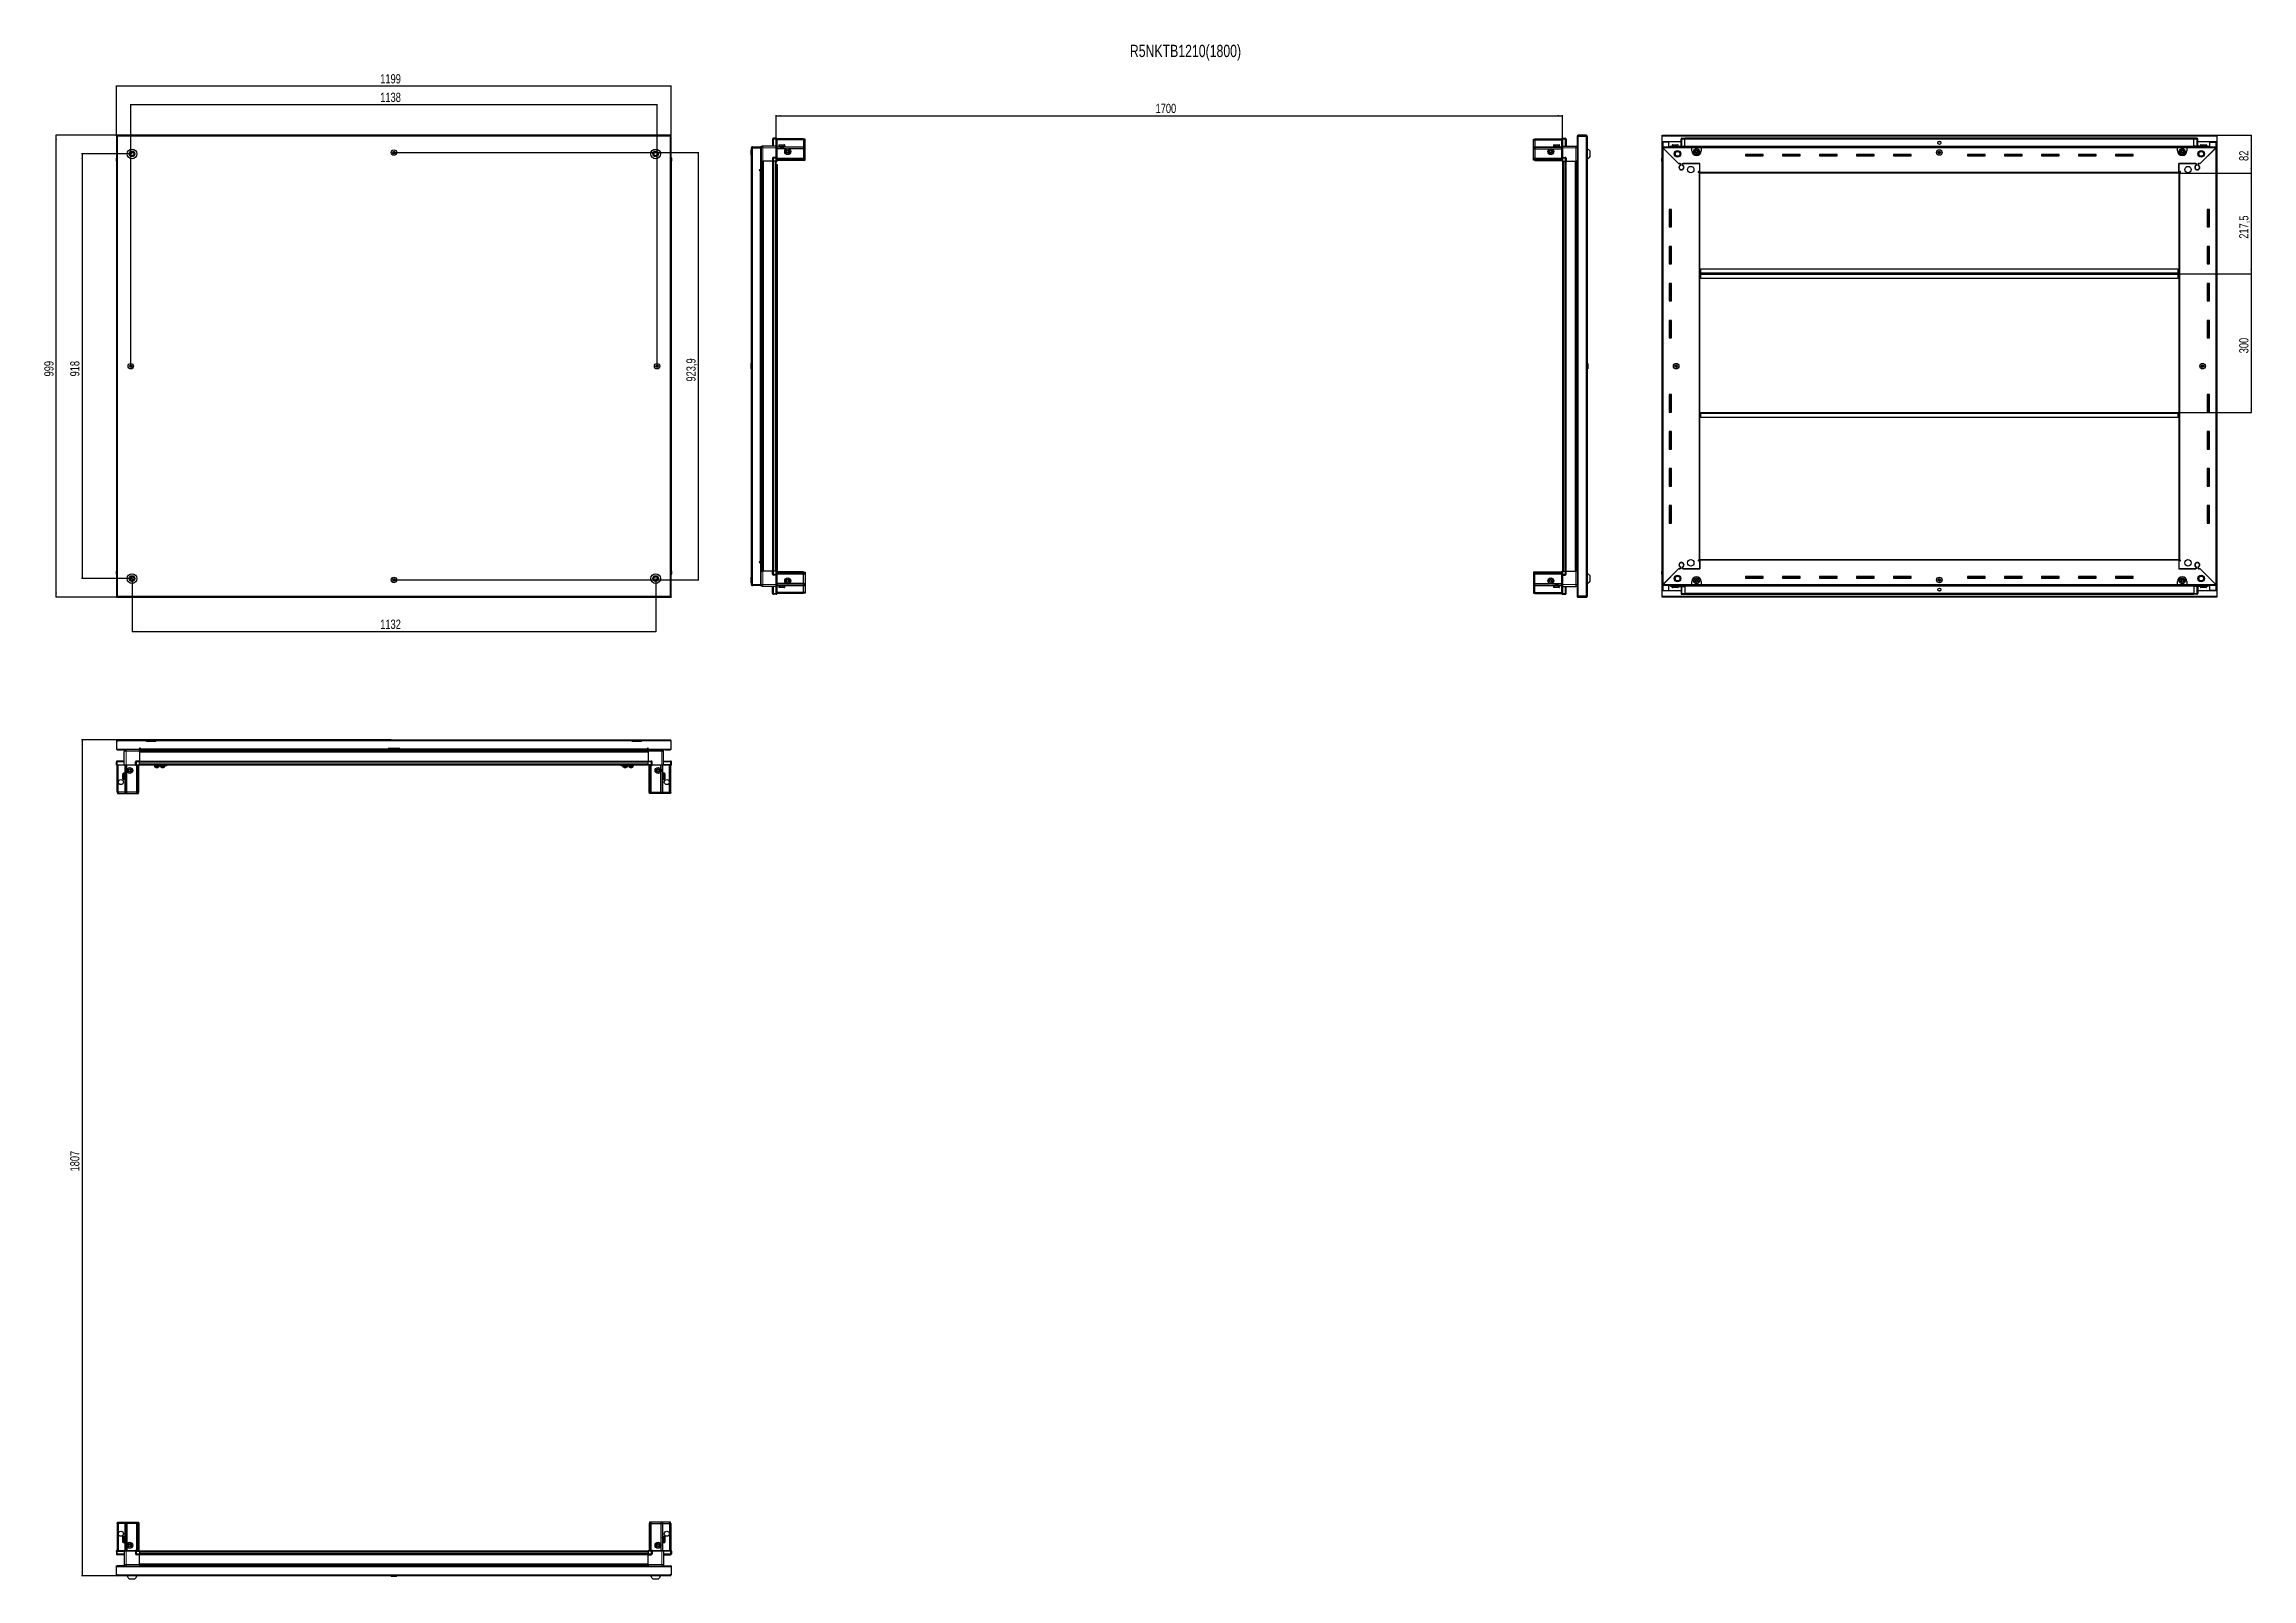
# Model space of a CAD drawing. Header units: millimetres. Extents: x 1315 to 6087, y -1445 to 1872.
import ezdxf

# ---------------------------------------------------------------- set-up
doc = ezdxf.new("R2010")
doc.units = ezdxf.units.MM
doc.layers.add('FORMAT', color=7, linetype='Continuous')
doc.styles.add('SLDTEXTSTYLE0', font='TXT', dxfattribs={"width": 0.75})
doc.dimstyles.new('SLDDIMSTYLE0', dxfattribs={"dimtxt": 20, "dimasz": 10, "dimexe": 0, "dimexo": 0.0625, "dimgap": 5, "dimtad": 2, "dimdec": 1, "dimrnd": 1e-09, "dimzin": 12, "dimdsep": 46, "dimtxsty": 'SLDTEXTSTYLE0', "dimsah": 1, "dimcen": 0.09, "dimadec": 0, "dimazin": 3, "dimtfac": 1, "dimtofl": 0, "dimtmove": 0, "dimatfit": 3, "dimfxl": 0, "dimfrac": 2, "dimtolj": 1, "dimtzin": 12, "dimarcsym": 0})

msp = doc.modelspace()

# ---------------------------------------------------------------- texts
at = {"layer": 'FORMAT', "insert": (3661.84, 1871.09), "char_height": 26.4583, "attachment_point": 1, "style": 'SLDTEXTSTYLE0'}
msp.add_mtext('R5NKTB1210(1800)', dxfattribs=at)

# ---------------------------------------------------------------- blocks, each defined once
blk = doc.blocks.new('_D')
at = {"layer": 'FORMAT'}
for p, q in [((1471.3, 1675.8), (1339.8, 1675.8)), ((1340.8, 676.8), (1340.8, 1675.8)), ((1471.3, 676.8), (1339.8, 676.8))]:
    blk.add_line(p, q, dxfattribs=at)
for points in [[(1340.8, 1675.8), (1339.3, 1665.8), (1342.4, 1665.8)], [(1340.8, 676.8), (1342.4, 686.8), (1339.3, 686.8)]]:
    blk.add_solid(points, dxfattribs=at)
at = {"layer": 'FORMAT', "insert": (1315, 1154.2), "char_height": 20, "attachment_point": 1, "rotation": 90, "style": 'SLDTEXTSTYLE0'}
blk.add_mtext('999', dxfattribs=at)
blk = doc.blocks.new('_D_1')
at = {"layer": 'FORMAT'}
for p, q in [((1471.3, 1675.8), (1471.3, 1782.8)), ((2670.3, 1781.8), (1471.3, 1781.8)), ((2670.3, 1675.8), (2670.3, 1782.8))]:
    blk.add_line(p, q, dxfattribs=at)
for points in [[(1471.3, 1781.8), (1481.3, 1780.3), (1481.3, 1783.4)], [(2670.3, 1781.8), (2660.3, 1783.4), (2660.3, 1780.3)]]:
    blk.add_solid(points, dxfattribs=at)
at = {"layer": 'FORMAT', "insert": (2041.3, 1807.6), "char_height": 20, "attachment_point": 1, "style": 'SLDTEXTSTYLE0'}
blk.add_mtext('1199', dxfattribs=at)
blk = doc.blocks.new('_D_2')
at = {"layer": 'FORMAT'}
for p, q in [((1504.8, 717.3), (1504.8, 601.8)), ((2636.8, 717.3), (2636.8, 601.8)), ((1504.8, 602.8), (2636.8, 602.8))]:
    blk.add_line(p, q, dxfattribs=at)
for points in [[(1504.8, 602.8), (1514.8, 601.3), (1514.8, 604.4)], [(2636.8, 602.8), (2626.8, 604.4), (2626.8, 601.3)]]:
    blk.add_solid(points, dxfattribs=at)
at = {"layer": 'FORMAT', "insert": (2041.3, 628.6), "char_height": 20, "attachment_point": 1, "style": 'SLDTEXTSTYLE0'}
blk.add_mtext('1132', dxfattribs=at)
blk = doc.blocks.new('_D_3')
at = {"layer": 'FORMAT'}
for p, q in [((1501.8, 1176.3), (1501.8, 1742.8)), ((1501.8, 1741.8), (2639.8, 1741.8)), ((2639.8, 1176.3), (2639.8, 1742.8))]:
    blk.add_line(p, q, dxfattribs=at)
for points in [[(1501.8, 1741.8), (1511.8, 1740.3), (1511.8, 1743.4)], [(2639.8, 1741.8), (2629.8, 1743.4), (2629.8, 1740.3)]]:
    blk.add_solid(points, dxfattribs=at)
at = {"layer": 'FORMAT', "insert": (2041.3, 1767.6), "char_height": 20, "attachment_point": 1, "style": 'SLDTEXTSTYLE0'}
blk.add_mtext('1138', dxfattribs=at)
blk = doc.blocks.new('_D_4')
at = {"layer": 'FORMAT'}
for p, q in [((2070.8, 1638.3), (2729.8, 1638.3)), ((2728.8, 1638.3), (2728.8, 714.5)), ((2070.8, 714.5), (2729.8, 714.5))]:
    blk.add_line(p, q, dxfattribs=at)
for points in [[(2728.8, 1638.3), (2727.3, 1628.3), (2730.4, 1628.3)], [(2728.8, 714.5), (2730.4, 724.5), (2727.3, 724.5)]]:
    blk.add_solid(points, dxfattribs=at)
at = {"layer": 'FORMAT', "insert": (2703, 1143.1), "char_height": 20, "attachment_point": 1, "rotation": 90, "style": 'SLDTEXTSTYLE0'}
blk.add_mtext('923,9', dxfattribs=at)
blk = doc.blocks.new('_D_5')
at = {"layer": 'FORMAT'}
for p, q in [((1504.8, 1635.3), (1395.8, 1635.3)), ((1396.8, 1635.3), (1396.8, 717.3)), ((1504.8, 717.3), (1395.8, 717.3))]:
    blk.add_line(p, q, dxfattribs=at)
for points in [[(1396.8, 1635.3), (1395.3, 1625.3), (1398.4, 1625.3)], [(1396.8, 717.3), (1398.4, 727.3), (1395.3, 727.3)]]:
    blk.add_solid(points, dxfattribs=at)
at = {"layer": 'FORMAT', "insert": (1371, 1154.2), "char_height": 20, "attachment_point": 1, "rotation": 90, "style": 'SLDTEXTSTYLE0'}
blk.add_mtext('918', dxfattribs=at)
blk = doc.blocks.new('_D_6')
at = {"layer": 'FORMAT'}
for p, q in [((2897, 1619.3), (2897, 1718.8)), ((4597, 1619.3), (4597, 1718.8)), ((2897, 1717.8), (4597, 1717.8))]:
    blk.add_line(p, q, dxfattribs=at)
for points in [[(2897, 1717.8), (2907, 1716.3), (2907, 1719.4)], [(4597, 1717.8), (4587, 1719.4), (4587, 1716.3)]]:
    blk.add_solid(points, dxfattribs=at)
at = {"layer": 'FORMAT', "insert": (3717.4, 1743.6), "char_height": 20, "attachment_point": 1, "style": 'SLDTEXTSTYLE0'}
blk.add_mtext('1700', dxfattribs=at)
blk = doc.blocks.new('_D_7')
at = {"layer": 'FORMAT'}
for p, q in [((6011.3, 1675.8), (6086.8, 1675.8)), ((6085.8, 1675.8), (6085.8, 1593.8)), ((5929.3, 1593.8), (6086.8, 1593.8))]:
    blk.add_line(p, q, dxfattribs=at)
for points in [[(6085.8, 1675.8), (6084.3, 1665.8), (6087.4, 1665.8)], [(6085.8, 1593.8), (6087.4, 1603.8), (6084.3, 1603.8)]]:
    blk.add_solid(points, dxfattribs=at)
at = {"layer": 'FORMAT', "insert": (6060, 1620), "char_height": 20, "attachment_point": 1, "rotation": 90, "style": 'SLDTEXTSTYLE0'}
blk.add_mtext('82', dxfattribs=at)
blk = doc.blocks.new('_D_8')
at = {"layer": 'FORMAT'}
for p, q in [((5928.3, 1376.3), (6086.8, 1376.3)), ((6085.8, 1376.3), (6085.8, 1076.3)), ((5928.3, 1076.3), (6086.8, 1076.3))]:
    blk.add_line(p, q, dxfattribs=at)
for points in [[(6085.8, 1376.3), (6084.3, 1366.3), (6087.4, 1366.3)], [(6085.8, 1076.3), (6087.4, 1086.3), (6084.3, 1086.3)]]:
    blk.add_solid(points, dxfattribs=at)
at = {"layer": 'FORMAT', "insert": (6060, 1204.2), "char_height": 20, "attachment_point": 1, "rotation": 90, "style": 'SLDTEXTSTYLE0'}
blk.add_mtext('300', dxfattribs=at)
blk = doc.blocks.new('_D_9')
at = {"layer": 'FORMAT'}
for p, q in [((5929.3, 1593.8), (6086.8, 1593.8)), ((6085.8, 1593.8), (6085.8, 1376.3)), ((5928.3, 1376.3), (6086.8, 1376.3))]:
    blk.add_line(p, q, dxfattribs=at)
for points in [[(6085.8, 1593.8), (6084.3, 1583.8), (6087.4, 1583.8)], [(6085.8, 1376.3), (6087.4, 1386.3), (6084.3, 1386.3)]]:
    blk.add_solid(points, dxfattribs=at)
at = {"layer": 'FORMAT', "insert": (6060, 1451.8), "char_height": 20, "attachment_point": 1, "rotation": 90, "style": 'SLDTEXTSTYLE0'}
blk.add_mtext('217,5', dxfattribs=at)
blk = doc.blocks.new('_D_10')
at = {"layer": 'FORMAT'}
for p, q in [((2065, 368.6), (1395.8, 368.6)), ((1396.8, 368.6), (1396.8, -1438.4)), ((1473.4, -1438.4), (1395.8, -1438.4))]:
    blk.add_line(p, q, dxfattribs=at)
for points in [[(1396.8, 368.6), (1395.3, 358.6), (1398.4, 358.6)], [(1396.8, -1438.4), (1398.4, -1428.4), (1395.3, -1428.4)]]:
    blk.add_solid(points, dxfattribs=at)
at = {"layer": 'FORMAT', "insert": (1371, -564.4), "char_height": 20, "attachment_point": 1, "rotation": 90, "style": 'SLDTEXTSTYLE0'}
blk.add_mtext('1807', dxfattribs=at)

# ---------------------------------------------------------------- dimensions: what is measured, and where the dimension line sits
at = {"layer": 'FORMAT'}
for base, p1, p2, picture, middle in [((1471.32, 1781.82), (2670.32, 1675.82), (1471.32, 1675.82), '_D_1', (2070.82, 1781.82)), ((2639.82, 1741.82), (1501.82, 1176.32), (2639.82, 1176.32), '_D_3', (2070.82, 1741.82)), ((2636.82, 602.82), (1504.82, 717.32), (2636.82, 717.32), '_D_2', (2070.82, 602.82))]:
    dim = msp.add_linear_dim(base=base, p1=p1, p2=p2, dimstyle='SLDDIMSTYLE0', dxfattribs=at)
    dim.commit()
    dim.dimension.update_dxf_attribs({"geometry": picture, "text_midpoint": middle, "dimtype": 160})
for base, p1, p2, angle, picture, middle in [((4596.98, 1717.82), (2896.98, 1619.32), (4596.98, 1619.32), 0, '_D_6', (3746.98, 1717.82)), ((1340.82, 1675.82), (1471.32, 676.82), (1471.32, 1675.82), 90, '_D', (1340.82, 1176.32)), ((6085.81, 1593.82), (6011.31, 1675.82), (5929.31, 1593.82), 90, '_D_7', (6085.81, 1634.82)), ((1396.82, 717.32), (1504.82, 1635.32), (1504.82, 717.32), 90, '_D_5', (1396.82, 1176.32)), ((2728.8202948, 714.47343353), (2070.8199379, 1638.32343353), (2070.8199379, 714.47343353), 90, '_D_4', (2728.8202948, 1176.39843353)), ((6085.81, 1376.32), (5929.31, 1593.82), (5928.31, 1376.32), 90, '_D_9', (6085.81, 1485.07)), ((6085.81, 1076.32), (5928.31, 1376.32), (5928.31, 1076.32), 90, '_D_8', (6085.81, 1226.32)), ((1396.82, -1438.36), (2065.03, 368.64), (1473.42, -1438.36), 90, '_D_10', (1396.82, -534.86))]:
    dim = msp.add_linear_dim(base=base, p1=p1, p2=p2, angle=angle, dimstyle='SLDDIMSTYLE0', dxfattribs=at)
    dim.commit()
    dim.dimension.update_dxf_attribs({"geometry": picture, "text_midpoint": middle, "dimtype": 160})

# ---------------------------------------------------------------- linework, layer by layer
at = {"color": 7, "linetype": 'Continuous', "lineweight": 25}
for p, q in [((1471.32, 1674.32), (1471.32, 1675.82)), ((1473.42, 1675.82), (1471.32, 1675.82)), ((1471.32, 1674.32), (1473.42, 1674.32)), ((1471.32, 1674.32), (1471.32, 1673.72)), ((1471.32, 1673.72), (1471.32, 678.92)), ((1471.32, 1673.72), (1473.42, 1673.72)), ((1473.42, 1675.82), (1473.42, 1673.72)), ((2668.22, 1675.82), (1473.42, 1675.82)), ((2668.22, 1673.72), (2668.22, 1675.82)), ((2670.32, 1675.82), (2668.22, 1675.82)), ((2668.22, 1674.32), (2670.32, 1674.32)), ((2668.22, 1673.72), (2670.32, 1673.72)), ((2670.32, 1674.32), (2670.32, 1675.82)), ((2670.32, 1673.72), (2670.32, 1674.32)), ((2670.32, 678.92), (2670.32, 1673.72)), ((4628.83, 1673.72), (4628.83, 1661.32)), ((4630.33, 1673.72), (4630.33, 1661.32)), ((4630.83, 1660.82), (4630.83, 1673.72)), ((4630.83, 1673.72), (4648.23, 1673.72)), ((4648.23, 1675.82), (4630.93, 1675.82)), ((4648.23, 1674.32), (4630.93, 1674.32)), ((4648.23, 1674.32), (4648.23, 1675.82)), ((4648.23, 1673.72), (4650.33, 1673.72)), ((4650.33, 1673.72), (4650.33, 678.92)), ((4812.31, 1673.72), (4812.31, 1675.82)), ((4812.31, 1675.82), (6011.31, 1675.82)), ((4812.31, 1661.32), (4812.31, 1673.72)), ((6011.31, 1675.82), (6011.31, 1673.72)), ((6011.31, 1673.72), (6011.31, 1661.32)), ((1470.82, 1625.82), (1470.82, 1619.32)), ((1470.82, 1619.32), (1470.82, 1625.82)), ((2670.32, 1627.15), (2670.32, 1627.15)), ((2670.82, 1625.82), (2670.82, 1619.32)), ((2670.82, 1619.32), (2670.82, 1625.82)), ((2843.63, 1643.96), (2843.33, 1643.96)), ((2843.33, 1632.39), (2843.33, 1643.96)), ((2843.33, 1632.39), (2843.63, 1632.39)), ((2845.13, 1648.47), (2843.63, 1648.47)), ((2843.63, 1647.97), (2843.63, 1648.47)), ((2843.63, 704.67), (2843.63, 1647.97)), ((2845.73, 1649.07), (2845.73, 1650.57)), ((2845.73, 1650.57), (2846.63, 1650.57)), ((2845.73, 1649.07), (2846.63, 1649.07)), ((2845.73, 1648.57), (2863.13, 1648.57)), ((2846.63, 1650.57), (2863.13, 1650.57)), ((2846.63, 1649.07), (2846.63, 1650.57)), ((2846.63, 1649.07), (2863.13, 1649.07)), ((2863.13, 1649.07), (2863.13, 1650.57)), ((2864.63, 1648.57), (2863.13, 1648.57)), ((2863.13, 1648.57), (2863.13, 1601.07)), ((2864.63, 1648.32), (2864.63, 1619.32)), ((2897.13, 1652.32), (2868.13, 1652.32)), ((2889.13, 1667.32), (2889.13, 1652.32)), ((2889.13, 1625.82), (2889.13, 1619.32)), ((2897.13, 1669.32), (2891.13, 1669.32)), ((2897.13, 1627.82), (2891.13, 1627.82)), ((2897.13, 1669.32), (2897.46, 1669.32)), ((2897.13, 1669.32), (2897.13, 1667.32)), ((2897.13, 1652.52), (2897.13, 1667.32)), ((2897.13, 1652.52), (2897.13, 1667.32)), ((2897.13, 1652.32), (2897.13, 1652.52)), ((2897.13, 1652.32), (2898.33, 1652.32)), ((2897.13, 1648.32), (2897.13, 1652.32)), ((2897.13, 1628.02), (2897.13, 1648.32)), ((2897.13, 1627.82), (2897.13, 1628.02)), ((2897.13, 1627.82), (2897.13, 1625.82)), ((2897.13, 1627.82), (2898.33, 1627.82)), ((2897.13, 1619.32), (2897.13, 1625.82)), ((2897.13, 1619.32), (2897.13, 1625.82)), ((2898.33, 1668.82), (2897.46, 1669.32)), ((2897.46, 1619.32), (2897.46, 1625.82)), ((2898.33, 1667.32), (2898.33, 1668.82)), ((2956.63, 1667.82), (2898.33, 1667.82)), ((2898.33, 1667.32), (2898.33, 1652.52)), ((2956.63, 1665.32), (2898.33, 1665.32)), ((2898.33, 1652.52), (2898.33, 1652.32)), ((2898.33, 1652.32), (2898.33, 1648.32)), ((2956.63, 1649.82), (2898.33, 1649.82)), ((2898.33, 1648.32), (2898.33, 1628.02)), ((2919.63, 1646.32), (2898.33, 1646.32)), ((2898.33, 1628.02), (2898.33, 1627.82)), ((2898.33, 1627.15), (2898.33, 1627.82)), ((2898.33, 1627.15), (2898.33, 1619.32)), ((2956.63, 1624.82), (2898.33, 1624.82)), ((2956.63, 1623.82), (2898.33, 1623.82)), ((2903.13, 1654.22), (2903.13, 1651.82)), ((2903.13, 1651.82), (2903.13, 1651.32)), ((2903.13, 1651.32), (2903.26, 1651.32)), ((2903.45, 1651.82), (2903.26, 1651.82)), ((2903.26, 1651.82), (2903.26, 1651.32)), ((2903.26, 1651.32), (2903.45, 1651.32)), ((2903.45, 1651.82), (2903.45, 1651.32)), ((2903.45, 1651.32), (2903.98, 1651.32)), ((2903.93, 1655.02), (2911.09, 1655.02)), ((2904.38, 1651.82), (2903.98, 1651.82)), ((2903.98, 1651.82), (2903.98, 1651.32)), ((2903.98, 1651.32), (2904.38, 1651.32)), ((2904.38, 1651.82), (2904.38, 1651.32)), ((2904.38, 1651.32), (2905.25, 1651.32)), ((2905.23, 1651.32), (2905.23, 1651.22)), ((2905.23, 1651.22), (2914.03, 1651.22)), ((2905.82, 1651.82), (2905.25, 1651.82)), ((2905.25, 1651.82), (2905.25, 1651.32)), ((2905.25, 1651.32), (2905.82, 1651.32)), ((2905.63, 1650.82), (2906.32, 1650.34)), ((2905.63, 1650.82), (2910.66, 1650.82)), ((2906.32, 1650.34), (2905.63, 1649.86)), ((2905.63, 1649.86), (2905.63, 1649.82)), ((2905.63, 1649.86), (2910.66, 1649.86)), ((2905.82, 1651.82), (2905.82, 1651.32)), ((2905.82, 1651.32), (2906.95, 1651.32)), ((2906.32, 1650.34), (2910.48, 1650.34)), ((2907.64, 1651.82), (2906.95, 1651.82)), ((2906.95, 1651.82), (2906.95, 1651.32)), ((2906.95, 1651.32), (2907.64, 1651.32)), ((2907.64, 1651.82), (2907.64, 1651.32)), ((2907.64, 1651.32), (2908.91, 1651.32)), ((2909.65, 1651.82), (2908.91, 1651.82)), ((2908.91, 1651.82), (2908.91, 1651.32)), ((2908.91, 1651.32), (2909.14, 1651.32)), ((2909.14, 1651.82), (2909.14, 1651.32)), ((2909.64, 1651.82), (2909.64, 1651.32)), ((2909.64, 1651.32), (2909.65, 1651.32)), ((2909.65, 1651.82), (2909.65, 1651.32)), ((2909.65, 1651.32), (2910.94, 1651.32)), ((2910.48, 1650.34), (2912.94, 1650.34)), ((2910.66, 1650.82), (2913.63, 1650.82)), ((2910.66, 1649.86), (2913.63, 1649.86)), ((2911.65, 1651.82), (2910.94, 1651.82)), ((2910.94, 1651.82), (2910.94, 1651.32)), ((2911, 1651.82), (2911, 1651.32)), ((2911, 1651.32), (2911.65, 1651.32)), ((2911.09, 1655.02), (2915.33, 1655.02)), ((2911.65, 1651.82), (2911.65, 1651.32)), ((2911.65, 1651.32), (2912.84, 1651.32)), ((2913.46, 1651.82), (2912.84, 1651.82)), ((2912.84, 1651.82), (2912.84, 1651.32)), ((2912.84, 1651.32), (2913.46, 1651.32)), ((2912.94, 1650.34), (2913.63, 1650.82)), ((2913.63, 1649.86), (2912.94, 1650.34)), ((2913.46, 1651.82), (2913.46, 1651.32)), ((2913.46, 1651.32), (2914.43, 1651.32)), ((2913.63, 1649.82), (2913.63, 1649.86)), ((2914.03, 1651.22), (2914.03, 1651.32)), ((2914.9, 1651.82), (2914.43, 1651.82)), ((2914.43, 1651.82), (2914.43, 1651.32)), ((2914.43, 1651.32), (2914.9, 1651.32)), ((2914.9, 1651.82), (2914.9, 1651.32)), ((2914.9, 1651.32), (2915.55, 1651.32)), ((2915.82, 1651.82), (2915.55, 1651.82)), ((2915.55, 1651.82), (2915.55, 1651.32)), ((2915.55, 1651.32), (2915.82, 1651.32)), ((2915.82, 1651.82), (2915.82, 1651.32)), ((2915.82, 1651.32), (2916.09, 1651.32)), ((2916.13, 1651.82), (2916.09, 1651.82)), ((2916.09, 1651.82), (2916.09, 1651.32)), ((2916.09, 1651.32), (2916.13, 1651.32)), ((2916.13, 1651.82), (2916.13, 1654.22)), ((2916.13, 1651.82), (2916.13, 1651.32)), ((2956.63, 1646.32), (2924.63, 1646.32)), ((2956.63, 1667.82), (2956.63, 1665.32)), ((2959.63, 1667.02), (2956.63, 1667.82)), ((2956.63, 1665.32), (2956.63, 1650.82)), ((2959.63, 1665.17), (2956.63, 1665.32)), ((2956.63, 1650.82), (2956.63, 1649.82)), ((2956.63, 1649.82), (2956.63, 1646.32)), ((2959.63, 1649.02), (2956.63, 1649.82)), ((2956.63, 1646.32), (2956.63, 1625.82)), ((2956.63, 1646.32), (2959.63, 1645.99)), ((2956.63, 1625.82), (2956.63, 1624.82)), ((2956.63, 1624.82), (2956.63, 1623.82)), ((2956.63, 1624.82), (2959.63, 1624.02)), ((2956.63, 1623.82), (2956.63, 1622.32)), ((2956.63, 1623.82), (2959.63, 1623.28)), ((2956.63, 1622.32), (2959.63, 1622.78)), ((2959.63, 1665.17), (2959.63, 1667.02)), ((2959.63, 1650.82), (2959.63, 1665.17)), ((2959.63, 1649.02), (2959.63, 1650.82)), ((2959.63, 1645.99), (2959.63, 1649.02)), ((2959.63, 1625.82), (2959.63, 1645.99)), ((2959.63, 1624.02), (2959.63, 1625.82)), ((2959.63, 1623.28), (2959.63, 1624.02)), ((2959.63, 1622.78), (2959.63, 1623.28)), ((2959.63, 1621.63), (2959.63, 1622.78)), ((4534.33, 1667.02), (4537.33, 1667.82)), ((4534.33, 1665.17), (4534.33, 1667.02)), ((4534.33, 1665.17), (4537.33, 1665.32)), ((4534.33, 1650.82), (4534.33, 1665.17)), ((4534.33, 1649.02), (4534.33, 1650.82)), ((4534.33, 1649.02), (4537.33, 1649.82)), ((4534.33, 1645.99), (4534.33, 1649.02)), ((4537.33, 1646.32), (4534.33, 1645.99)), ((4534.33, 1625.82), (4534.33, 1645.99)), ((4534.33, 1624.02), (4534.33, 1625.82)), ((4537.33, 1624.82), (4534.33, 1624.02)), ((4534.33, 1623.28), (4534.33, 1624.02)), ((4537.33, 1623.82), (4534.33, 1623.28)), ((4534.33, 1622.78), (4534.33, 1623.28)), ((4534.33, 1621.63), (4534.33, 1622.78)), ((4537.33, 1622.32), (4534.33, 1622.78)), ((4537.33, 1667.82), (4537.33, 1665.32)), ((4537.33, 1667.82), (4595.63, 1667.82)), ((4537.33, 1665.32), (4537.33, 1650.82)), ((4537.33, 1665.32), (4595.63, 1665.32)), ((4537.33, 1650.82), (4537.33, 1649.82)), ((4537.33, 1649.82), (4537.33, 1646.32)), ((4537.33, 1649.82), (4595.63, 1649.82)), ((4537.33, 1646.32), (4537.33, 1625.82)), ((4537.33, 1646.32), (4569.33, 1646.32)), ((4537.33, 1625.82), (4537.33, 1624.82)), ((4537.33, 1624.82), (4537.33, 1623.82)), ((4537.33, 1624.82), (4595.63, 1624.82)), ((4537.33, 1623.82), (4537.33, 1622.32)), ((4537.33, 1623.82), (4595.63, 1623.82)), ((4574.33, 1646.32), (4595.63, 1646.32)), ((4577.83, 1654.22), (4577.83, 1651.32)), ((4577.83, 1651.32), (4577.86, 1651.32)), ((4577.98, 1651.82), (4577.86, 1651.82)), ((4577.86, 1651.82), (4577.86, 1651.32)), ((4577.86, 1651.32), (4577.98, 1651.32)), ((4577.98, 1651.82), (4577.98, 1651.32)), ((4577.98, 1651.32), (4578.39, 1651.32)), ((4578.73, 1651.82), (4578.39, 1651.82)), ((4578.39, 1651.82), (4578.39, 1651.32)), ((4578.39, 1651.32), (4578.73, 1651.32)), ((4578.63, 1655.02), (4590.03, 1655.02)), ((4578.73, 1651.82), (4578.73, 1651.32)), ((4578.73, 1651.32), (4579.51, 1651.32)), ((4580.03, 1651.82), (4579.51, 1651.82)), ((4579.51, 1651.82), (4579.51, 1651.32)), ((4579.51, 1651.32), (4580.03, 1651.32)), ((4579.93, 1651.32), (4579.93, 1651.22)), ((4579.93, 1651.22), (4588.73, 1651.22)), ((4580.03, 1651.82), (4580.03, 1651.32)), ((4580.03, 1651.32), (4581.09, 1651.32)), ((4580.33, 1650.82), (4581.02, 1650.34)), ((4580.33, 1650.82), (4588.33, 1650.82)), ((4581.02, 1650.34), (4580.33, 1649.86)), ((4580.33, 1649.86), (4580.33, 1649.82)), ((4580.33, 1649.86), (4588.33, 1649.86)), ((4581.02, 1650.34), (4587.64, 1650.34)), ((4581.75, 1651.82), (4581.09, 1651.82)), ((4581.09, 1651.82), (4581.09, 1651.32)), ((4581.09, 1651.32), (4581.75, 1651.32)), ((4581.75, 1651.82), (4581.75, 1651.32)), ((4581.75, 1651.32), (4582.99, 1651.32)), ((4583.72, 1651.82), (4582.99, 1651.82)), ((4582.99, 1651.82), (4582.99, 1651.32)), ((4582.99, 1651.32), (4583.42, 1651.32)), ((4583.42, 1651.82), (4583.42, 1651.32)), ((4583.72, 1651.82), (4583.72, 1651.32)), ((4583.72, 1651.32), (4585.02, 1651.32)), ((4585.75, 1651.82), (4585.02, 1651.82)), ((4585.02, 1651.82), (4585.02, 1651.32)), ((4585.29, 1651.82), (4585.29, 1651.32)), ((4585.29, 1651.32), (4585.75, 1651.32)), ((4585.75, 1651.82), (4585.75, 1651.32)), ((4585.75, 1651.32), (4586.98, 1651.32)), ((4587.64, 1651.82), (4586.98, 1651.82)), ((4586.98, 1651.82), (4586.98, 1651.32)), ((4586.98, 1651.32), (4587.64, 1651.32)), ((4587.64, 1651.82), (4587.64, 1651.32)), ((4587.64, 1651.32), (4588.69, 1651.32)), ((4587.64, 1650.34), (4588.33, 1650.82)), ((4588.33, 1649.86), (4587.64, 1650.34)), ((4588.33, 1649.82), (4588.33, 1649.86)), ((4589.21, 1651.82), (4588.69, 1651.82)), ((4588.69, 1651.82), (4588.69, 1651.32)), ((4588.69, 1651.32), (4589.21, 1651.32)), ((4588.73, 1651.22), (4588.73, 1651.32)), ((4589.21, 1651.82), (4589.21, 1651.32)), ((4589.21, 1651.32), (4589.96, 1651.32)), ((4590.29, 1651.82), (4589.96, 1651.82)), ((4589.96, 1651.82), (4589.96, 1651.32)), ((4589.96, 1651.32), (4590.29, 1651.32)), ((4590.29, 1651.82), (4590.29, 1651.32)), ((4590.29, 1651.32), (4590.69, 1651.32)), ((4590.8, 1651.82), (4590.69, 1651.82)), ((4590.69, 1651.82), (4590.69, 1651.32)), ((4590.69, 1651.32), (4590.8, 1651.32)), ((4590.8, 1651.82), (4590.8, 1651.32)), ((4590.8, 1651.32), (4590.83, 1651.32)), ((4590.83, 1651.32), (4590.83, 1654.22)), ((4596.49, 1669.32), (4595.63, 1668.82)), ((4596.49, 1669.32), (4595.63, 1668.82)), ((4595.63, 1668.82), (4595.63, 1667.32)), ((4595.63, 1652.52), (4595.63, 1667.32)), ((4595.63, 1652.32), (4595.63, 1652.52)), ((4596.83, 1652.32), (4595.63, 1652.32)), ((4595.63, 1648.32), (4595.63, 1652.32)), ((4595.63, 1628.02), (4595.63, 1648.32)), ((4595.63, 1627.82), (4595.63, 1628.02)), ((4596.83, 1627.82), (4595.63, 1627.82)), ((4595.63, 1627.82), (4595.63, 1627.15)), ((4595.63, 1619.32), (4595.63, 1627.15)), ((4596.83, 1669.32), (4596.49, 1669.32)), ((4596.83, 1669.32), (4596.49, 1669.32)), ((4596.49, 1625.82), (4596.49, 1619.32)), ((4596.83, 1667.32), (4596.83, 1669.32)), ((4596.83, 1669.32), (4596.83, 1669.32)), ((4596.83, 1669.32), (4602.83, 1669.32)), ((4596.83, 1667.32), (4596.83, 1652.52)), ((4596.83, 1652.52), (4596.83, 1652.32)), ((4596.83, 1652.32), (4596.83, 1648.32)), ((4596.83, 1652.32), (4625.83, 1652.32)), ((4596.83, 1648.32), (4596.83, 1628.02)), ((4596.83, 1628.02), (4596.83, 1627.82)), ((4596.83, 1625.82), (4596.83, 1627.82)), ((4596.83, 1627.82), (4602.83, 1627.82)), ((4596.83, 1625.82), (4596.83, 1627.82)), ((4596.83, 1625.82), (4596.83, 1619.32)), ((4604.83, 1667.32), (4604.83, 1652.32)), ((4604.83, 1625.82), (4604.83, 1619.32)), ((4628.73, 1660.82), (4628.73, 691.82)), ((4628.73, 1660.82), (4630.83, 1660.82)), ((4628.83, 1661.32), (4630.33, 1661.32)), ((4656.93, 1629.32), (4656.93, 1641.32)), ((4811.81, 1625.82), (4811.81, 1619.32)), ((4811.81, 1619.32), (4811.81, 1625.82)), ((4853.31, 1661.32), (4812.31, 1661.32)), ((4812.31, 1660.82), (4812.31, 1661.32)), ((4812.31, 1650.57), (4812.31, 1660.82)), ((4812.31, 1660.82), (4814.41, 1660.82)), ((4812.31, 1649.07), (4812.31, 1650.57)), ((4812.31, 1650.57), (4813.31, 1650.57)), ((4812.31, 1648.57), (4812.31, 1649.07)), ((4812.31, 1649.07), (4813.31, 1649.07)), ((4812.31, 704.07), (4812.31, 1648.57)), ((4813.81, 1648.57), (4812.31, 1648.57)), ((4813.31, 1650.57), (4876.81, 1650.57)), ((4813.31, 1649.07), (4813.31, 1650.57)), ((4813.81, 1660.82), (4813.81, 1661.32)), ((4813.91, 1648.47), (4847.81, 1614.57)), ((4827.31, 1660.82), (4814.41, 1660.82)), ((4848.51, 1613.87), (4814.41, 1647.97)), ((4827.31, 1650.57), (4827.31, 1660.82)), ((4832.81, 1652.32), (4861.81, 1652.32)), ((4834.31, 1654.22), (4834.31, 1652.32)), ((4835.11, 1655.02), (4846.51, 1655.02)), ((4847.31, 1652.32), (4847.31, 1654.22)), ((4853.31, 1652.32), (4853.31, 1667.32)), ((4853.99, 1668.82), (4853.99, 1668.82)), ((4855.31, 1669.32), (4861.81, 1669.32)), ((4855.31, 1669.32), (4861.81, 1669.32)), ((4861.74, 1650.57), (4861.81, 1652.29)), ((4861.81, 1669.32), (4861.81, 1669.32)), ((4861.81, 1669.32), (4861.81, 1669.32)), ((4861.81, 1669.32), (4861.81, 1667.32)), ((5961.81, 1669.17), (4861.81, 1669.17)), ((4861.81, 1652.32), (4861.81, 1667.32)), ((4861.81, 1652.32), (4861.81, 1651.82)), ((4861.81, 1651.17), (5961.81, 1651.17)), ((4876.81, 1648.47), (4876.81, 1650.57)), ((4876.81, 1650.57), (4896.81, 1650.57)), ((4876.81, 1649.07), (4896.81, 1649.07)), ((4876.81, 1641.57), (4876.81, 1648.47)), ((4896.81, 1650.57), (5926.81, 1650.57)), ((4896.81, 1650.57), (4896.81, 1648.47)), ((4896.81, 1648.47), (4896.81, 1641.57)), ((5030.81, 1634.32), (4992.81, 1634.32)), ((4992.81, 1634.32), (4992.81, 1630.82)), ((5030.81, 1631.57), (4992.81, 1631.57)), ((4992.81, 1630.82), (5030.81, 1630.82)), ((5030.81, 1630.82), (5030.81, 1634.32)), ((5110.81, 1634.32), (5072.81, 1634.32)), ((5072.81, 1634.32), (5072.81, 1630.82)), ((5110.81, 1631.57), (5072.81, 1631.57)), ((5072.81, 1630.82), (5110.81, 1630.82)), ((5110.81, 1630.82), (5110.81, 1634.32)), ((5190.81, 1634.32), (5152.81, 1634.32)), ((5152.81, 1634.32), (5152.81, 1630.82)), ((5190.81, 1631.57), (5152.81, 1631.57)), ((5152.81, 1630.82), (5190.81, 1630.82)), ((5190.81, 1630.82), (5190.81, 1634.32)), ((5270.81, 1634.32), (5232.81, 1634.32)), ((5232.81, 1634.32), (5232.81, 1630.82)), ((5270.81, 1631.57), (5232.81, 1631.57)), ((5232.81, 1630.82), (5270.81, 1630.82)), ((5270.81, 1630.82), (5270.81, 1634.32)), ((5350.81, 1634.32), (5312.81, 1634.32)), ((5312.81, 1634.32), (5312.81, 1630.82)), ((5350.81, 1631.57), (5312.81, 1631.57)), ((5312.81, 1630.82), (5350.81, 1630.82)), ((5350.81, 1630.82), (5350.81, 1634.32)), ((5414.68, 1661.32), (5408.94, 1661.32)), ((5510.81, 1634.32), (5472.81, 1634.32)), ((5472.81, 1634.32), (5472.81, 1630.82)), ((5510.81, 1631.57), (5472.81, 1631.57)), ((5472.81, 1630.82), (5510.81, 1630.82)), ((5510.81, 1630.82), (5510.81, 1634.32)), ((5590.81, 1634.32), (5552.81, 1634.32)), ((5552.81, 1634.32), (5552.81, 1630.82)), ((5590.81, 1631.57), (5552.81, 1631.57)), ((5552.81, 1630.82), (5590.81, 1630.82)), ((5590.81, 1630.82), (5590.81, 1634.32)), ((5670.81, 1634.32), (5632.81, 1634.32)), ((5632.81, 1634.32), (5632.81, 1630.82)), ((5670.81, 1631.57), (5632.81, 1631.57)), ((5632.81, 1630.82), (5670.81, 1630.82)), ((5670.81, 1630.82), (5670.81, 1634.32)), ((5750.81, 1634.32), (5712.81, 1634.32)), ((5712.81, 1634.32), (5712.81, 1630.82)), ((5750.81, 1631.57), (5712.81, 1631.57)), ((5712.81, 1630.82), (5750.81, 1630.82)), ((5750.81, 1630.82), (5750.81, 1634.32)), ((5830.81, 1634.32), (5792.81, 1634.32)), ((5792.81, 1634.32), (5792.81, 1630.82)), ((5830.81, 1631.57), (5792.81, 1631.57)), ((5792.81, 1630.82), (5830.81, 1630.82)), ((5830.81, 1630.82), (5830.81, 1634.32)), ((5926.81, 1648.47), (5926.81, 1650.57)), ((5926.81, 1650.57), (5946.81, 1650.57)), ((5926.81, 1649.07), (5946.81, 1649.07)), ((5926.81, 1641.57), (5926.81, 1648.47)), ((5946.81, 1650.57), (6010.31, 1650.57)), ((5946.81, 1650.57), (5946.81, 1648.47)), ((5946.81, 1648.47), (5946.81, 1641.57)), ((5961.81, 1669.32), (5961.81, 1669.32)), ((5968.31, 1669.32), (5961.81, 1669.32)), ((5968.31, 1669.32), (5961.81, 1669.32)), ((5961.81, 1669.32), (5961.81, 1667.32)), ((5961.81, 1652.32), (5961.81, 1667.32)), ((5961.81, 1652.32), (5961.81, 1651.82)), ((5990.81, 1652.32), (5961.81, 1652.32)), ((5961.81, 1652.29), (5961.89, 1650.57)), ((5970.31, 1667.32), (5970.31, 1667.32)), ((5970.31, 1652.32), (5970.31, 1667.32)), ((6011.31, 1661.32), (5970.31, 1661.32)), ((6009.21, 1647.97), (5975.11, 1613.87)), ((5975.81, 1614.57), (6009.71, 1648.47)), ((5976.31, 1654.22), (5976.31, 1652.32)), ((5977.11, 1655.02), (5988.51, 1655.02)), ((5989.31, 1652.32), (5989.31, 1654.22)), ((5996.31, 1650.57), (5996.31, 1660.82)), ((5996.31, 1660.82), (6009.21, 1660.82)), ((6009.21, 1660.82), (6011.31, 1660.82)), ((6009.81, 1660.82), (6009.81, 1661.32)), ((6009.81, 1648.57), (6011.31, 1648.57)), ((6010.31, 1649.07), (6010.31, 1650.57)), ((6010.31, 1650.57), (6011.31, 1650.57)), ((6010.31, 1649.07), (6011.31, 1649.07)), ((6011.31, 1660.82), (6011.31, 1661.32)), ((6011.31, 1660.82), (6011.31, 1650.57)), ((6011.31, 1649.07), (6011.31, 1650.57)), ((6011.31, 1649.07), (6011.31, 1648.57)), ((6011.31, 1648.57), (6011.31, 704.07)), ((6011.31, 1627.15), (6011.31, 1627.15)), ((6011.81, 1625.82), (6011.81, 1619.32)), ((6011.81, 1619.32), (6011.81, 1625.82)), ((1470.82, 1619.32), (1470.82, 1619.32)), ((1471.32, 1619.32), (1470.82, 1619.32)), ((1470.97, 1619.32), (1470.97, 733.32)), ((2670.32, 1619.32), (2670.82, 1619.32)), ((2670.67, 733.32), (2670.67, 1619.32)), ((2670.82, 1619.32), (2670.82, 1619.32)), ((2670.82, 1619.32), (2670.82, 1619.32)), ((2863.13, 1601.07), (2861.78, 1601.07)), ((2861.78, 1599.07), (2862.53, 1599.07)), ((2862.53, 1599.07), (2864.63, 1599.07)), ((2863.13, 1622.07), (2864.63, 1622.07)), ((2864.63, 1619.32), (2863.13, 1619.32)), ((2864.63, 1599.07), (2864.63, 753.57)), ((2865.28, 733.32), (2865.28, 1619.32)), ((2867.07, 1619.32), (2867.07, 733.32)), ((2867.1, 1619.32), (2867.1, 733.32)), ((2889.13, 1619.32), (2868.13, 1619.32)), ((2889.13, 1619.32), (2891.13, 1619.32)), ((2889.78, 733.32), (2889.78, 1619.32)), ((2897.13, 1619.32), (2891.13, 1619.32)), ((2896.98, 733.32), (2896.98, 1619.32)), ((2896.98, 1612.32), (2899.48, 1612.32)), ((2897.13, 1619.32), (2897.46, 1619.32)), ((2897.13, 1619.32), (2897.13, 1619.32)), ((2898.33, 1619.32), (2897.46, 1619.32)), ((2897.46, 1619.32), (2897.46, 1619.32)), ((2956.63, 1622.32), (2898.33, 1622.32)), ((2956.63, 1620.82), (2898.33, 1620.82)), ((2899.48, 1612.32), (2899.48, 738.82)), ((2956.63, 1622.32), (2956.63, 1620.82)), ((2956.63, 1620.82), (2959.63, 1621.63)), ((4537.33, 1620.82), (4534.33, 1621.63)), ((4537.33, 1622.32), (4595.63, 1622.32)), ((4537.33, 1622.32), (4537.33, 1620.82)), ((4537.33, 1620.82), (4595.63, 1620.82)), ((4596.49, 1619.32), (4595.63, 1619.32)), ((4596.83, 1619.32), (4596.49, 1619.32)), ((4596.83, 1619.32), (4602.83, 1619.32)), ((4596.98, 1619.32), (4596.98, 733.32)), ((4604.83, 1619.32), (4602.83, 1619.32)), ((4604.18, 1619.32), (4604.18, 733.32)), ((4604.83, 1619.32), (4625.83, 1619.32)), ((4626.85, 733.32), (4626.85, 1619.32)), ((4626.88, 733.32), (4626.88, 1619.32)), ((4628.68, 1619.32), (4628.68, 733.32)), ((4811.81, 1619.32), (4811.81, 1619.32)), ((4812.31, 1619.32), (4811.81, 1619.32)), ((4811.96, 1619.32), (4811.96, 733.32)), ((4847.81, 1614.57), (4852.01, 1614.57)), ((4849.21, 1614.57), (4848.51, 1613.87)), ((4851.31, 1614.57), (4849.21, 1614.57)), ((4851.31, 1614.57), (4851.31, 1610.68)), ((4852.01, 1614.57), (4852.01, 1610.29)), ((4852.31, 1601.71), (4852.31, 1600.95)), ((4856.61, 1614.57), (4894.31, 1614.57)), ((4856.61, 1610.29), (4856.61, 1614.57)), ((4857.31, 1610.68), (4857.31, 1614.57)), ((4894.31, 1614.57), (4857.31, 1614.57)), ((4891.46, 1597.32), (4894.31, 1597.32)), ((4892.21, 1595.32), (4891.46, 1595.32)), ((4892.21, 1595.32), (4894.31, 1595.32)), ((4894.31, 1596.32), (4892.31, 1596.32)), ((4892.31, 1596.32), (4892.31, 1595.32)), ((4894.31, 1595.92), (4894.31, 1614.57)), ((4894.31, 1597.32), (4894.31, 1614.57)), ((4894.31, 1593.82), (4894.31, 1595.92)), ((5929.31, 1593.82), (4894.31, 1593.82)), ((4894.31, 758.82), (4894.31, 1593.82)), ((5929.31, 1614.57), (5967.01, 1614.57)), ((5929.31, 1595.92), (5929.31, 1614.57)), ((5929.31, 1614.57), (5929.31, 1597.32)), ((5966.31, 1614.57), (5929.31, 1614.57)), ((5929.31, 1597.32), (5932.16, 1597.32)), ((5931.31, 1596.32), (5929.31, 1596.32)), ((5929.31, 1595.92), (5929.31, 1593.82)), ((5929.31, 1595.32), (5931.41, 1595.32)), ((5929.31, 1593.82), (5929.31, 758.82)), ((5931.31, 1595.32), (5931.31, 1596.32)), ((5932.16, 1595.32), (5931.41, 1595.32)), ((5966.31, 1614.57), (5966.31, 1610.68)), ((5967.01, 1614.57), (5967.01, 1610.29)), ((5971.31, 1601.71), (5971.31, 1600.95)), ((5971.61, 1614.57), (5975.81, 1614.57)), ((5971.61, 1610.29), (5971.61, 1614.57)), ((5974.41, 1614.57), (5972.31, 1614.57)), ((5972.31, 1610.68), (5972.31, 1614.57)), ((5975.11, 1613.87), (5974.41, 1614.57)), ((6011.31, 1619.32), (6011.81, 1619.32)), ((6011.66, 733.32), (6011.66, 1619.32)), ((6011.81, 1619.32), (6011.81, 1619.32)), ((6011.81, 1619.32), (6011.81, 1619.32)), ((4832.81, 1515.32), (4827.81, 1515.32)), ((4827.81, 1515.32), (4827.81, 1477.32)), ((4829.96, 1477.32), (4829.96, 1515.32)), ((4831.75, 1477.32), (4831.75, 1515.32)), ((4831.79, 1477.32), (4831.79, 1515.32)), ((4832.81, 1477.32), (4832.81, 1515.32)), ((5990.81, 1515.32), (5990.81, 1477.32)), ((5995.81, 1515.32), (5990.81, 1515.32)), ((5991.83, 1515.32), (5991.83, 1477.32)), ((5991.87, 1515.32), (5991.87, 1477.32)), ((5993.66, 1515.32), (5993.66, 1477.32)), ((5995.81, 1477.32), (5995.81, 1515.32)), ((4827.81, 1477.32), (4832.81, 1477.32)), ((4832.81, 1435.32), (4827.81, 1435.32)), ((4827.81, 1435.32), (4827.81, 1397.32)), ((4829.96, 1397.32), (4829.96, 1435.32)), ((4831.75, 1397.32), (4831.75, 1435.32)), ((4831.79, 1397.32), (4831.79, 1435.32)), ((4832.81, 1397.32), (4832.81, 1435.32)), ((5990.81, 1477.32), (5995.81, 1477.32)), ((5990.81, 1435.32), (5990.81, 1397.32)), ((5995.81, 1435.32), (5990.81, 1435.32)), ((5991.83, 1435.32), (5991.83, 1397.32)), ((5991.87, 1435.32), (5991.87, 1397.32)), ((5993.66, 1435.32), (5993.66, 1397.32)), ((5995.81, 1397.32), (5995.81, 1435.32)), ((4827.81, 1397.32), (4832.81, 1397.32)), ((4896.31, 1386.32), (4895.31, 1385.32)), ((4895.31, 1385.32), (4895.31, 1378.42)), ((5927.31, 1386.32), (4896.31, 1386.32)), ((5928.31, 1385.32), (5927.31, 1386.32)), ((5928.31, 1378.42), (5928.31, 1385.32)), ((5990.81, 1397.32), (5995.81, 1397.32)), ((4832.81, 1355.32), (4827.81, 1355.32)), ((4827.81, 1355.32), (4827.81, 1317.32)), ((4829.96, 1317.32), (4829.96, 1355.32)), ((4831.75, 1317.32), (4831.75, 1355.32)), ((4831.79, 1317.32), (4831.79, 1355.32)), ((4832.81, 1317.32), (4832.81, 1355.32)), ((4895.06, 1376.32), (4894.31, 1376.32)), ((4895.31, 1379.17), (4895.06, 1379.17)), ((4895.06, 1379.17), (4895.06, 1376.32)), ((4895.06, 1376.32), (4895.06, 1373.47)), ((4895.06, 1373.47), (4895.31, 1373.47)), ((4895.31, 1376.32), (4895.31, 1378.42)), ((4895.31, 1374.22), (4895.31, 1376.32)), ((5928.31, 1376.32), (4895.31, 1376.32)), ((4895.31, 1374.22), (4895.31, 1367.32)), ((4895.31, 1367.32), (4896.31, 1366.32)), ((4896.31, 1366.32), (5927.31, 1366.32)), ((5927.31, 1366.32), (5928.31, 1367.32)), ((5928.56, 1379.17), (5928.31, 1379.17)), ((5928.31, 1378.42), (5928.31, 1376.32)), ((5928.31, 1376.32), (5928.31, 1374.22)), ((5928.31, 1367.32), (5928.31, 1374.22)), ((5928.31, 1373.47), (5928.56, 1373.47)), ((5928.56, 1376.32), (5928.56, 1379.17)), ((5928.56, 1373.47), (5928.56, 1376.32)), ((5929.31, 1376.32), (5928.56, 1376.32)), ((5990.81, 1355.32), (5990.81, 1317.32)), ((5995.81, 1355.32), (5990.81, 1355.32)), ((5991.83, 1355.32), (5991.83, 1317.32)), ((5991.87, 1355.32), (5991.87, 1317.32)), ((5993.66, 1355.32), (5993.66, 1317.32)), ((5995.81, 1317.32), (5995.81, 1355.32)), ((4827.81, 1317.32), (4832.81, 1317.32)), ((5990.81, 1317.32), (5995.81, 1317.32)), ((4832.81, 1275.32), (4827.81, 1275.32)), ((4827.81, 1275.32), (4827.81, 1237.32)), ((4829.96, 1237.32), (4829.96, 1275.32)), ((4831.75, 1237.32), (4831.75, 1275.32)), ((4831.79, 1237.32), (4831.79, 1275.32)), ((4832.81, 1237.32), (4832.81, 1275.32)), ((5990.81, 1275.32), (5990.81, 1237.32)), ((5995.81, 1275.32), (5990.81, 1275.32)), ((5991.83, 1275.32), (5991.83, 1237.32)), ((5991.87, 1275.32), (5991.87, 1237.32)), ((5993.66, 1275.32), (5993.66, 1237.32)), ((5995.81, 1237.32), (5995.81, 1275.32)), ((4827.81, 1237.32), (4832.81, 1237.32)), ((5990.81, 1237.32), (5995.81, 1237.32)), ((2843.63, 1182.11), (2843.33, 1182.11)), ((2843.33, 1170.54), (2843.33, 1182.11)), ((2843.33, 1170.54), (2843.63, 1170.54)), ((2865.13, 1185.82), (2865.13, 1166.82)), ((4651.31, 1182.11), (4650.33, 1181.12)), ((4650.33, 1171.52), (4651.31, 1170.54)), ((4651.83, 1182.11), (4651.31, 1182.11)), ((4651.31, 1182.11), (4651.31, 1170.54)), ((4651.31, 1170.54), (4651.83, 1170.54)), ((4651.83, 1182.11), (4651.83, 1170.54)), ((4832.81, 1115.32), (4827.81, 1115.32)), ((4827.81, 1115.32), (4827.81, 1077.32)), ((4829.96, 1077.32), (4829.96, 1115.32)), ((4831.75, 1077.32), (4831.75, 1115.32)), ((4831.79, 1077.32), (4831.79, 1115.32)), ((4832.81, 1077.32), (4832.81, 1115.32)), ((5990.81, 1115.32), (5990.81, 1077.32)), ((5995.81, 1115.32), (5990.81, 1115.32)), ((5991.83, 1115.32), (5991.83, 1077.32)), ((5991.87, 1115.32), (5991.87, 1077.32)), ((5993.66, 1115.32), (5993.66, 1077.32)), ((5995.81, 1077.32), (5995.81, 1115.32)), ((4827.81, 1077.32), (4832.81, 1077.32)), ((4894.31, 1076.32), (4895.06, 1076.32)), ((4895.06, 1076.32), (4895.06, 1073.47)), ((4895.06, 1073.47), (4895.31, 1073.47)), ((4895.31, 1074.22), (4895.31, 1076.32)), ((4895.31, 1076.32), (5928.31, 1076.32)), ((4895.31, 1074.22), (4895.31, 1067.32)), ((4895.31, 1067.32), (4896.31, 1066.32)), ((4896.31, 1066.32), (5927.31, 1066.32)), ((5927.31, 1066.32), (5928.31, 1067.32)), ((5928.31, 1076.32), (5928.31, 1074.22)), ((5928.31, 1067.32), (5928.31, 1074.22)), ((5928.31, 1073.47), (5928.56, 1073.47)), ((5928.56, 1073.47), (5928.56, 1076.32)), ((5928.56, 1076.32), (5929.31, 1076.32)), ((5990.81, 1077.32), (5995.81, 1077.32)), ((4832.81, 1035.32), (4827.81, 1035.32)), ((4827.81, 1035.32), (4827.81, 997.32)), ((4829.96, 997.32), (4829.96, 1035.32)), ((4831.75, 997.32), (4831.75, 1035.32)), ((4831.79, 997.32), (4831.79, 1035.32)), ((4832.81, 997.32), (4832.81, 1035.32)), ((5990.81, 1035.32), (5990.81, 997.32)), ((5995.81, 1035.32), (5990.81, 1035.32)), ((5991.83, 1035.32), (5991.83, 997.32)), ((5991.87, 1035.32), (5991.87, 997.32)), ((5993.66, 1035.32), (5993.66, 997.32)), ((5995.81, 997.32), (5995.81, 1035.32)), ((4827.81, 997.32), (4832.81, 997.32)), ((4832.81, 955.32), (4827.81, 955.32)), ((4827.81, 955.32), (4827.81, 917.32)), ((4829.96, 917.32), (4829.96, 955.32)), ((4831.75, 917.32), (4831.75, 955.32)), ((4831.79, 917.32), (4831.79, 955.32)), ((4832.81, 917.32), (4832.81, 955.32)), ((5990.81, 997.32), (5995.81, 997.32)), ((5990.81, 955.32), (5990.81, 917.32)), ((5995.81, 955.32), (5990.81, 955.32)), ((5991.83, 955.32), (5991.83, 917.32)), ((5991.87, 955.32), (5991.87, 917.32)), ((5993.66, 955.32), (5993.66, 917.32)), ((5995.81, 917.32), (5995.81, 955.32)), ((4827.81, 917.32), (4832.81, 917.32)), ((5990.81, 917.32), (5995.81, 917.32)), ((4832.81, 875.32), (4827.81, 875.32)), ((4827.81, 875.32), (4827.81, 837.32)), ((4829.96, 837.32), (4829.96, 875.32)), ((4831.75, 837.32), (4831.75, 875.32)), ((4831.79, 837.32), (4831.79, 875.32)), ((4832.81, 837.32), (4832.81, 875.32)), ((5990.81, 875.32), (5990.81, 837.32)), ((5995.81, 875.32), (5990.81, 875.32)), ((5991.83, 875.32), (5991.83, 837.32)), ((5991.87, 875.32), (5991.87, 837.32)), ((5993.66, 875.32), (5993.66, 837.32)), ((5995.81, 837.32), (5995.81, 875.32)), ((4827.81, 837.32), (4832.81, 837.32)), ((5990.81, 837.32), (5995.81, 837.32)), ((1470.82, 733.32), (1470.82, 733.32)), ((1470.82, 726.82), (1470.82, 733.32)), ((1470.82, 733.32), (1470.82, 733.32)), ((1470.82, 733.32), (1470.82, 726.82)), ((1471.32, 733.32), (1470.82, 733.32)), ((1471.32, 725.5), (1471.32, 725.5)), ((2670.32, 733.32), (2670.82, 733.32)), ((2670.82, 733.32), (2670.82, 733.32)), ((2670.82, 726.82), (2670.82, 733.32)), ((2670.82, 733.32), (2670.82, 726.82)), ((2843.63, 720.26), (2843.33, 720.26)), ((2843.33, 710.58), (2843.33, 720.26)), ((2862.53, 753.57), (2861.78, 753.57)), ((2861.78, 751.57), (2863.13, 751.57)), ((2864.63, 753.57), (2862.53, 753.57)), ((2863.13, 751.57), (2863.13, 704.07)), ((2864.63, 733.32), (2863.13, 733.32)), ((2864.63, 730.57), (2863.13, 730.57)), ((2864.63, 704.32), (2864.63, 733.32)), ((2889.13, 733.32), (2868.13, 733.32)), ((2889.13, 726.82), (2889.13, 733.32)), ((2889.13, 733.32), (2891.13, 733.32)), ((2897.13, 733.32), (2891.13, 733.32)), ((2897.13, 724.82), (2891.13, 724.82)), ((2899.48, 738.82), (2896.98, 738.82)), ((2897.13, 726.82), (2897.13, 733.32)), ((2897.13, 733.32), (2897.46, 733.32)), ((2897.13, 726.82), (2897.13, 724.82)), ((2897.13, 726.82), (2897.13, 724.82)), ((2897.13, 724.82), (2898.33, 724.82)), ((2897.13, 724.62), (2897.13, 724.82)), ((2897.13, 704.32), (2897.13, 724.62)), ((2897.46, 726.82), (2897.46, 733.32)), ((2897.46, 733.32), (2898.33, 733.32)), ((2898.33, 733.32), (2898.33, 725.5)), ((2956.63, 731.82), (2898.33, 731.82)), ((2956.63, 730.32), (2898.33, 730.32)), ((2956.63, 728.82), (2898.33, 728.82)), ((2956.63, 727.82), (2898.33, 727.82)), ((2898.33, 724.82), (2898.33, 725.5)), ((2898.33, 724.82), (2898.33, 724.62)), ((2898.33, 724.62), (2898.33, 704.32)), ((2899.48, 738.82), (2899.48, 731.82)), ((2956.63, 730.32), (2956.63, 731.82)), ((2956.63, 731.82), (2959.63, 731.02)), ((2956.63, 728.82), (2956.63, 730.32)), ((2956.63, 730.32), (2959.63, 729.87)), ((2956.63, 728.82), (2959.63, 729.37)), ((2956.63, 727.82), (2956.63, 728.82)), ((2956.63, 727.82), (2959.63, 728.63)), ((2956.63, 726.82), (2956.63, 727.82)), ((2956.63, 706.32), (2956.63, 726.82)), ((2959.63, 731.02), (2959.63, 729.87)), ((2959.63, 729.87), (2959.63, 729.37)), ((2959.63, 729.37), (2959.63, 728.63)), ((2959.63, 728.63), (2959.63, 726.82)), ((2959.63, 726.82), (2959.63, 706.66)), ((4537.33, 731.82), (4534.33, 731.02)), ((4534.33, 731.02), (4534.33, 729.87)), ((4537.33, 730.32), (4534.33, 729.87)), ((4534.33, 729.87), (4534.33, 729.37)), ((4537.33, 728.82), (4534.33, 729.37)), ((4534.33, 729.37), (4534.33, 728.63)), ((4537.33, 727.82), (4534.33, 728.63)), ((4534.33, 728.63), (4534.33, 726.82)), ((4534.33, 726.82), (4534.33, 706.66)), ((4537.33, 730.32), (4537.33, 731.82)), ((4537.33, 731.82), (4595.63, 731.82)), ((4537.33, 728.82), (4537.33, 730.32)), ((4537.33, 730.32), (4595.63, 730.32)), ((4537.33, 728.82), (4595.63, 728.82)), ((4537.33, 727.82), (4537.33, 728.82)), ((4537.33, 727.82), (4595.63, 727.82)), ((4537.33, 726.82), (4537.33, 727.82)), ((4537.33, 706.32), (4537.33, 726.82)), ((4595.63, 725.5), (4595.63, 733.32)), ((4595.63, 733.32), (4596.49, 733.32)), ((4595.63, 725.5), (4595.63, 724.82)), ((4596.83, 724.82), (4595.63, 724.82)), ((4595.63, 724.62), (4595.63, 724.82)), ((4595.63, 704.32), (4595.63, 724.62)), ((4596.49, 733.32), (4596.49, 733.32)), ((4596.49, 733.32), (4596.49, 726.82)), ((4596.83, 733.32), (4596.49, 733.32)), ((4596.83, 733.32), (4596.83, 726.82)), ((4596.83, 733.32), (4596.83, 733.32)), ((4596.83, 733.32), (4602.83, 733.32)), ((4596.83, 733.32), (4596.83, 726.82)), ((4596.83, 724.82), (4596.83, 726.82)), ((4596.83, 724.82), (4596.83, 724.62)), ((4596.83, 724.82), (4602.83, 724.82)), ((4596.83, 724.62), (4596.83, 704.32)), ((4604.83, 733.32), (4602.83, 733.32)), ((4604.83, 726.82), (4604.83, 733.32)), ((4604.83, 733.32), (4625.83, 733.32)), ((4656.93, 711.32), (4656.93, 723.32)), ((4811.81, 733.32), (4811.81, 733.32)), ((4811.81, 726.82), (4811.81, 733.32)), ((4811.81, 733.32), (4811.81, 733.32)), ((4811.81, 733.32), (4811.81, 726.82)), ((4812.31, 733.32), (4811.81, 733.32)), ((4812.31, 725.5), (4812.31, 725.5)), ((4847.81, 738.07), (4813.91, 704.17)), ((4814.41, 704.67), (4848.51, 738.77)), ((4852.01, 738.07), (4847.81, 738.07)), ((4848.51, 738.77), (4849.21, 738.07)), ((4849.21, 738.07), (4851.31, 738.07)), ((4851.31, 741.96), (4851.31, 738.07)), ((4852.01, 742.36), (4852.01, 738.07)), ((4852.31, 751.7), (4852.31, 750.94)), ((4856.61, 738.07), (4856.61, 742.36)), ((4894.31, 738.07), (4856.61, 738.07)), ((4857.31, 738.07), (4857.31, 741.96)), ((4857.31, 738.07), (4894.31, 738.07)), ((4891.46, 757.32), (4892.21, 757.32)), ((4894.31, 755.32), (4891.46, 755.32)), ((4894.31, 757.32), (4892.21, 757.32)), ((4892.31, 757.32), (4892.31, 756.32)), ((4892.31, 756.32), (4894.31, 756.32)), ((4894.31, 756.72), (4894.31, 758.82)), ((4894.31, 758.82), (5929.31, 758.82)), ((4894.31, 756.72), (4894.31, 738.07)), ((4894.31, 738.07), (4894.31, 755.32)), ((5030.81, 721.82), (4992.81, 721.82)), ((4992.81, 721.82), (4992.81, 718.32)), ((4992.81, 721.07), (5030.81, 721.07)), ((4992.81, 718.32), (5030.81, 718.32)), ((5030.81, 718.32), (5030.81, 721.82)), ((5110.81, 721.82), (5072.81, 721.82)), ((5072.81, 721.82), (5072.81, 718.32)), ((5072.81, 721.07), (5110.81, 721.07)), ((5072.81, 718.32), (5110.81, 718.32)), ((5110.81, 718.32), (5110.81, 721.82)), ((5190.81, 721.82), (5152.81, 721.82)), ((5152.81, 721.82), (5152.81, 718.32)), ((5152.81, 721.07), (5190.81, 721.07)), ((5152.81, 718.32), (5190.81, 718.32)), ((5190.81, 718.32), (5190.81, 721.82)), ((5270.81, 721.82), (5232.81, 721.82)), ((5232.81, 721.82), (5232.81, 718.32)), ((5232.81, 721.07), (5270.81, 721.07)), ((5232.81, 718.32), (5270.81, 718.32)), ((5270.81, 718.32), (5270.81, 721.82)), ((5350.81, 721.82), (5312.81, 721.82)), ((5312.81, 721.82), (5312.81, 718.32)), ((5312.81, 721.07), (5350.81, 721.07)), ((5312.81, 718.32), (5350.81, 718.32)), ((5350.81, 718.32), (5350.81, 721.82)), ((5510.81, 721.82), (5472.81, 721.82)), ((5472.81, 721.82), (5472.81, 718.32)), ((5472.81, 721.07), (5510.81, 721.07)), ((5472.81, 718.32), (5510.81, 718.32)), ((5510.81, 718.32), (5510.81, 721.82)), ((5590.81, 721.82), (5552.81, 721.82)), ((5552.81, 721.82), (5552.81, 718.32)), ((5552.81, 721.07), (5590.81, 721.07)), ((5552.81, 718.32), (5590.81, 718.32)), ((5590.81, 718.32), (5590.81, 721.82)), ((5670.81, 721.82), (5632.81, 721.82)), ((5632.81, 721.82), (5632.81, 718.32)), ((5632.81, 721.07), (5670.81, 721.07)), ((5632.81, 718.32), (5670.81, 718.32)), ((5670.81, 718.32), (5670.81, 721.82)), ((5750.81, 721.82), (5712.81, 721.82)), ((5712.81, 721.82), (5712.81, 718.32)), ((5712.81, 721.07), (5750.81, 721.07)), ((5712.81, 718.32), (5750.81, 718.32)), ((5750.81, 718.32), (5750.81, 721.82)), ((5830.81, 721.82), (5792.81, 721.82)), ((5792.81, 721.82), (5792.81, 718.32)), ((5792.81, 721.07), (5830.81, 721.07)), ((5792.81, 718.32), (5830.81, 718.32)), ((5830.81, 718.32), (5830.81, 721.82)), ((5929.31, 758.82), (5929.31, 756.72)), ((5931.41, 757.32), (5929.31, 757.32)), ((5929.31, 756.72), (5929.31, 738.07)), ((5929.31, 756.32), (5931.31, 756.32)), ((5929.31, 755.32), (5929.31, 738.07)), ((5932.16, 755.32), (5929.31, 755.32)), ((5967.01, 738.07), (5929.31, 738.07)), ((5929.31, 738.07), (5966.31, 738.07)), ((5931.31, 756.32), (5931.31, 757.32)), ((5931.41, 757.32), (5932.16, 757.32)), ((5966.31, 741.96), (5966.31, 738.07)), ((5967.01, 742.36), (5967.01, 738.07)), ((5971.31, 751.7), (5971.31, 750.94)), ((5971.61, 738.07), (5971.61, 742.36)), ((5975.81, 738.07), (5971.61, 738.07)), ((5972.31, 738.07), (5972.31, 741.96)), ((5972.31, 738.07), (5974.41, 738.07)), ((5974.41, 738.07), (5975.11, 738.77)), ((5975.11, 738.77), (6009.21, 704.67)), ((6009.71, 704.17), (5975.81, 738.07)), ((6011.31, 733.32), (6011.81, 733.32)), ((6011.81, 733.32), (6011.81, 733.32)), ((6011.81, 726.82), (6011.81, 733.32)), ((6011.81, 733.32), (6011.81, 726.82)), ((1473.42, 678.92), (1471.32, 678.92)), ((1471.32, 678.92), (1471.32, 678.32)), ((1473.42, 678.32), (1471.32, 678.32)), ((1471.32, 678.32), (1471.32, 676.82)), ((1471.32, 676.82), (1473.42, 676.82)), ((1473.42, 678.92), (1473.42, 676.82)), ((1473.42, 676.82), (2668.22, 676.82)), ((2670.32, 678.92), (2668.22, 678.92)), ((2668.22, 676.82), (2668.22, 678.92)), ((2670.32, 678.32), (2668.22, 678.32)), ((2668.22, 676.82), (2670.32, 676.82)), ((2670.32, 678.32), (2670.32, 678.92)), ((2670.32, 678.32), (2670.32, 676.82)), ((2843.33, 708.69), (2843.33, 710.58)), ((2843.33, 708.69), (2843.63, 708.69)), ((2843.63, 704.17), (2843.63, 704.67)), ((2845.13, 704.17), (2843.63, 704.17)), ((2863.13, 704.07), (2845.73, 704.07)), ((2845.73, 703.57), (2845.73, 702.07)), ((2845.73, 703.57), (2846.63, 703.57)), ((2845.73, 702.07), (2846.63, 702.07)), ((2846.63, 703.57), (2846.63, 702.07)), ((2863.13, 703.57), (2846.63, 703.57)), ((2863.13, 702.07), (2846.63, 702.07)), ((2863.13, 704.07), (2864.63, 704.07)), ((2863.13, 703.57), (2863.13, 702.07)), ((2897.13, 700.32), (2868.13, 700.32)), ((2889.13, 685.32), (2889.13, 700.32)), ((2897.13, 683.32), (2891.13, 683.32)), ((2897.13, 700.32), (2897.13, 704.32)), ((2897.13, 700.32), (2898.33, 700.32)), ((2897.13, 700.12), (2897.13, 700.32)), ((2897.13, 685.32), (2897.13, 700.12)), ((2897.13, 685.32), (2897.13, 683.32)), ((2897.13, 683.32), (2897.46, 683.32)), ((2897.13, 683.32), (2897.13, 683.32)), ((2897.13, 683.32), (2897.46, 683.32)), ((2897.46, 683.32), (2898.33, 683.82)), ((2897.46, 683.32), (2898.33, 683.82)), ((2919.63, 706.32), (2898.33, 706.32)), ((2898.33, 704.32), (2898.33, 700.32)), ((2956.63, 702.82), (2898.33, 702.82)), ((2898.33, 700.32), (2898.33, 700.12)), ((2898.33, 700.12), (2898.33, 685.32)), ((2956.63, 687.32), (2898.33, 687.32)), ((2898.33, 683.82), (2898.33, 685.32)), ((2956.63, 684.82), (2898.33, 684.82)), ((2903.13, 701.32), (2903.13, 698.42)), ((2903.22, 701.32), (2903.13, 701.32)), ((2903.22, 700.82), (2903.22, 701.32)), ((2903.39, 701.32), (2903.22, 701.32)), ((2903.22, 700.82), (2903.39, 700.82)), ((2903.39, 700.82), (2903.39, 701.32)), ((2903.88, 701.32), (2903.39, 701.32)), ((2903.88, 700.82), (2903.88, 701.32)), ((2904.26, 701.32), (2903.88, 701.32)), ((2903.88, 700.82), (2904.26, 700.82)), ((2904.08, 697.62), (2903.93, 697.62)), ((2915.33, 697.62), (2904.08, 697.62)), ((2904.26, 700.82), (2904.26, 701.32)), ((2905.1, 701.32), (2904.26, 701.32)), ((2905.1, 700.82), (2905.1, 701.32)), ((2905.66, 701.32), (2905.1, 701.32)), ((2905.1, 700.82), (2905.66, 700.82)), ((2905.23, 701.42), (2905.23, 701.32)), ((2910.62, 701.42), (2905.23, 701.42)), ((2905.63, 702.82), (2905.63, 702.79)), ((2905.63, 702.79), (2906.32, 702.31)), ((2905.73, 702.79), (2905.63, 702.79)), ((2906.32, 702.31), (2905.63, 701.82)), ((2905.73, 701.82), (2905.63, 701.82)), ((2905.66, 700.82), (2905.66, 701.32)), ((2906.76, 701.32), (2905.66, 701.32)), ((2913.63, 702.79), (2905.73, 702.79)), ((2913.63, 701.82), (2905.73, 701.82)), ((2906.4, 702.31), (2906.32, 702.31)), ((2912.94, 702.31), (2906.4, 702.31)), ((2906.76, 700.82), (2906.76, 701.32)), ((2907.44, 701.32), (2906.76, 701.32)), ((2906.76, 700.82), (2907.44, 700.82)), ((2907.44, 700.82), (2907.44, 701.32)), ((2908.71, 701.32), (2907.44, 701.32)), ((2908.71, 700.82), (2908.71, 701.32)), ((2909, 701.32), (2908.71, 701.32)), ((2908.71, 700.82), (2909.44, 700.82)), ((2909, 700.82), (2909, 701.32)), ((2909.44, 700.82), (2909.44, 701.32)), ((2910.74, 701.32), (2909.44, 701.32)), ((2914.03, 701.42), (2910.62, 701.42)), ((2910.74, 700.82), (2910.74, 701.32)), ((2910.74, 700.82), (2911.46, 700.82)), ((2910.87, 700.82), (2910.87, 701.32)), ((2911.46, 701.32), (2910.87, 701.32)), ((2911.46, 700.82), (2911.46, 701.32)), ((2912.66, 701.32), (2911.46, 701.32)), ((2912.66, 700.82), (2912.66, 701.32)), ((2913.3, 701.32), (2912.66, 701.32)), ((2912.66, 700.82), (2913.3, 700.82)), ((2912.94, 702.31), (2913.63, 702.79)), ((2913.63, 701.82), (2912.94, 702.31)), ((2913.3, 700.82), (2913.3, 701.32)), ((2914.29, 701.32), (2913.3, 701.32)), ((2913.63, 702.79), (2913.63, 702.82)), ((2914.03, 701.32), (2914.03, 701.42)), ((2914.29, 700.82), (2914.29, 701.32)), ((2914.77, 701.32), (2914.29, 701.32)), ((2914.29, 700.82), (2914.77, 700.82)), ((2914.77, 700.82), (2914.77, 701.32)), ((2915.46, 701.32), (2914.77, 701.32)), ((2915.46, 700.82), (2915.46, 701.32)), ((2915.75, 701.32), (2915.46, 701.32)), ((2915.46, 700.82), (2915.75, 700.82)), ((2915.75, 700.82), (2915.75, 701.32)), ((2916.06, 701.32), (2915.75, 701.32)), ((2916.06, 700.82), (2916.06, 701.32)), ((2916.12, 701.32), (2916.06, 701.32)), ((2916.06, 700.82), (2916.12, 700.82)), ((2916.12, 700.82), (2916.12, 701.32)), ((2916.13, 701.32), (2916.12, 701.32)), ((2916.13, 698.42), (2916.13, 701.32)), ((2956.63, 706.32), (2924.63, 706.32)), ((2956.63, 706.32), (2959.63, 706.66)), ((2956.63, 702.82), (2956.63, 706.32)), ((2959.63, 703.63), (2956.63, 702.82)), ((2956.63, 701.82), (2956.63, 702.82)), ((2956.63, 687.32), (2956.63, 701.82)), ((2959.63, 687.48), (2956.63, 687.32)), ((2956.63, 684.82), (2956.63, 687.32)), ((2959.63, 685.63), (2956.63, 684.82)), ((2959.63, 706.66), (2959.63, 703.63)), ((2959.63, 703.63), (2959.63, 701.82)), ((2959.63, 701.82), (2959.63, 687.48)), ((2959.63, 687.48), (2959.63, 685.63)), ((4537.33, 706.32), (4534.33, 706.66)), ((4534.33, 706.66), (4534.33, 703.63)), ((4534.33, 703.63), (4537.33, 702.82)), ((4534.33, 703.63), (4534.33, 701.82)), ((4534.33, 701.82), (4534.33, 687.48)), ((4534.33, 687.48), (4537.33, 687.32)), ((4534.33, 687.48), (4534.33, 685.63)), ((4534.33, 685.63), (4537.33, 684.82)), ((4537.33, 706.32), (4569.33, 706.32)), ((4537.33, 702.82), (4537.33, 706.32)), ((4537.33, 702.82), (4595.63, 702.82)), ((4537.33, 701.82), (4537.33, 702.82)), ((4537.33, 687.32), (4537.33, 701.82)), ((4537.33, 687.32), (4595.63, 687.32)), ((4537.33, 684.82), (4537.33, 687.32)), ((4537.33, 684.82), (4595.63, 684.82)), ((4574.33, 706.32), (4595.63, 706.32)), ((4577.83, 701.32), (4577.83, 698.42)), ((4577.85, 701.32), (4577.83, 701.32)), ((4577.85, 700.82), (4577.85, 701.32)), ((4577.94, 701.32), (4577.85, 701.32)), ((4577.85, 700.82), (4577.94, 700.82)), ((4577.94, 700.82), (4577.94, 701.32)), ((4578.32, 701.32), (4577.94, 701.32)), ((4578.32, 700.82), (4578.32, 701.32)), ((4578.63, 701.32), (4578.32, 701.32)), ((4578.32, 700.82), (4578.63, 700.82)), ((4578.63, 700.82), (4578.63, 701.32)), ((4579.37, 701.32), (4578.63, 701.32)), ((4590.03, 697.62), (4578.63, 697.62)), ((4579.37, 700.82), (4579.37, 701.32)), ((4579.88, 701.32), (4579.37, 701.32)), ((4579.37, 700.82), (4579.88, 700.82)), ((4579.88, 700.82), (4579.88, 701.32)), ((4580.92, 701.32), (4579.88, 701.32)), ((4579.93, 701.42), (4579.93, 701.32)), ((4588.73, 701.42), (4579.93, 701.42)), ((4580.33, 702.82), (4580.33, 702.79)), ((4580.33, 702.79), (4581.02, 702.31)), ((4588.33, 702.79), (4580.33, 702.79)), ((4581.02, 702.31), (4580.33, 701.82)), ((4588.33, 701.82), (4580.33, 701.82)), ((4580.92, 700.82), (4580.92, 701.32)), ((4581.57, 701.32), (4580.92, 701.32)), ((4580.92, 700.82), (4581.57, 700.82)), ((4587.64, 702.31), (4581.02, 702.31)), ((4581.57, 700.82), (4581.57, 701.32)), ((4582.79, 701.32), (4581.57, 701.32)), ((4582.79, 700.82), (4582.79, 701.32)), ((4583.29, 701.32), (4582.79, 701.32)), ((4582.79, 700.82), (4583.52, 700.82)), ((4583.29, 700.82), (4583.29, 701.32)), ((4583.52, 700.82), (4583.52, 701.32)), ((4584.82, 701.32), (4583.52, 701.32)), ((4584.82, 700.82), (4584.82, 701.32)), ((4584.82, 700.82), (4585.55, 700.82)), ((4585.16, 700.82), (4585.16, 701.32)), ((4585.55, 701.32), (4585.16, 701.32)), ((4585.55, 700.82), (4585.55, 701.32)), ((4586.8, 701.32), (4585.55, 701.32)), ((4586.8, 700.82), (4586.8, 701.32)), ((4587.46, 701.32), (4586.8, 701.32)), ((4586.8, 700.82), (4587.46, 700.82)), ((4587.46, 700.82), (4587.46, 701.32)), ((4588.54, 701.32), (4587.46, 701.32)), ((4587.64, 702.31), (4588.33, 702.79)), ((4588.33, 701.82), (4587.64, 702.31)), ((4588.33, 702.79), (4588.33, 702.82)), ((4588.54, 700.82), (4588.54, 701.32)), ((4589.07, 701.32), (4588.54, 701.32)), ((4588.54, 700.82), (4589.07, 700.82)), ((4588.73, 701.32), (4588.73, 701.42)), ((4589.07, 700.82), (4589.07, 701.32)), ((4589.86, 701.32), (4589.07, 701.32)), ((4589.86, 700.82), (4589.86, 701.32)), ((4590.21, 701.32), (4589.86, 701.32)), ((4589.86, 700.82), (4590.21, 700.82)), ((4590.21, 700.82), (4590.21, 701.32)), ((4590.64, 701.32), (4590.21, 701.32)), ((4590.64, 700.82), (4590.64, 701.32)), ((4590.78, 701.32), (4590.64, 701.32)), ((4590.64, 700.82), (4590.78, 700.82)), ((4590.78, 700.82), (4590.78, 701.32)), ((4590.83, 701.32), (4590.78, 701.32)), ((4590.83, 698.42), (4590.83, 701.32)), ((4595.63, 700.32), (4595.63, 704.32)), ((4596.83, 700.32), (4595.63, 700.32)), ((4595.63, 700.12), (4595.63, 700.32)), ((4595.63, 685.32), (4595.63, 700.12)), ((4595.63, 685.32), (4595.63, 683.82)), ((4595.63, 683.82), (4596.49, 683.32)), ((4596.83, 683.32), (4596.49, 683.32)), ((4596.83, 704.32), (4596.83, 700.32)), ((4596.83, 700.32), (4596.83, 700.12)), ((4596.83, 700.32), (4625.83, 700.32)), ((4596.83, 700.12), (4596.83, 685.32)), ((4596.83, 700.12), (4596.83, 685.32)), ((4596.83, 683.32), (4596.83, 685.32)), ((4596.83, 683.32), (4602.83, 683.32)), ((4604.83, 685.32), (4604.83, 700.32)), ((4630.83, 691.82), (4628.73, 691.82)), ((4628.83, 691.32), (4630.33, 691.32)), ((4628.83, 691.32), (4628.83, 678.92)), ((4630.33, 691.32), (4630.33, 678.92)), ((4630.83, 678.92), (4630.83, 691.82)), ((4648.23, 678.92), (4630.83, 678.92)), ((4630.93, 678.32), (4648.23, 678.32)), ((4630.93, 676.82), (4648.23, 676.82)), ((4650.33, 678.92), (4648.23, 678.92)), ((4648.23, 678.32), (4648.23, 676.82)), ((4812.31, 703.57), (4812.31, 704.07)), ((4813.81, 704.07), (4812.31, 704.07)), ((4812.31, 703.57), (4812.31, 702.07)), ((4813.31, 703.57), (4812.31, 703.57)), ((4812.31, 691.82), (4812.31, 702.07)), ((4813.31, 702.07), (4812.31, 702.07)), ((4814.41, 691.82), (4812.31, 691.82)), ((4812.31, 691.32), (4812.31, 691.82)), ((4812.31, 678.92), (4812.31, 691.32)), ((4812.31, 691.32), (4853.31, 691.32)), ((4812.31, 676.82), (4812.31, 678.92)), ((6011.31, 676.82), (4812.31, 676.82)), ((4813.31, 703.57), (4813.31, 702.07)), ((4876.81, 702.07), (4813.31, 702.07)), ((4813.81, 691.32), (4813.81, 691.82)), ((4814.41, 691.82), (4827.31, 691.82)), ((4827.31, 691.82), (4827.31, 702.07)), ((4832.81, 700.32), (4861.81, 700.32)), ((4834.31, 700.32), (4834.31, 698.42)), ((4838.89, 697.62), (4835.11, 697.62)), ((4846.51, 697.62), (4838.89, 697.62)), ((4847.31, 698.42), (4847.31, 700.32)), ((4853.31, 700.32), (4853.31, 685.32)), ((4853.31, 685.32), (4853.31, 685.32)), ((4855.31, 683.32), (4861.81, 683.32)), ((4855.31, 683.32), (4861.81, 683.32)), ((4861.81, 700.36), (4861.74, 702.07)), ((5961.81, 701.47), (4861.81, 701.47)), ((4861.81, 700.32), (4861.81, 700.82)), ((4861.81, 700.32), (4861.81, 685.32)), ((4861.81, 683.32), (4861.81, 685.32)), ((4861.81, 683.47), (5961.81, 683.47)), ((4861.81, 683.32), (4861.81, 683.32)), ((4876.81, 704.17), (4876.81, 711.07)), ((4876.81, 702.07), (4876.81, 704.17)), ((4896.81, 703.57), (4876.81, 703.57)), ((4896.81, 702.07), (4876.81, 702.07)), ((4896.81, 711.07), (4896.81, 704.17)), ((4896.81, 704.17), (4896.81, 702.07)), ((5926.81, 702.07), (4896.81, 702.07)), ((5408.94, 691.32), (5414.68, 691.32)), ((5926.81, 704.17), (5926.81, 711.07)), ((5926.81, 702.07), (5926.81, 704.17)), ((5946.81, 703.57), (5926.81, 703.57)), ((5946.81, 702.07), (5926.81, 702.07)), ((5946.81, 711.07), (5946.81, 704.17)), ((5946.81, 704.17), (5946.81, 702.07)), ((6010.31, 702.07), (5946.81, 702.07)), ((5961.89, 702.07), (5961.81, 700.36)), ((5961.81, 700.32), (5961.81, 700.82)), ((5990.81, 700.32), (5961.81, 700.32)), ((5961.81, 700.32), (5961.81, 685.32)), ((5961.81, 683.32), (5961.81, 685.32)), ((5968.31, 683.32), (5961.81, 683.32)), ((5961.81, 683.32), (5961.81, 683.32)), ((5961.81, 683.32), (5961.81, 683.32)), ((5968.31, 683.32), (5961.81, 683.32)), ((5969.63, 683.82), (5969.63, 683.82)), ((5970.31, 700.32), (5970.31, 685.32)), ((5970.31, 691.32), (6011.31, 691.32)), ((5976.31, 700.32), (5976.31, 698.42)), ((5984.1, 697.62), (5977.11, 697.62)), ((5988.51, 697.62), (5984.1, 697.62)), ((5989.31, 698.42), (5989.31, 700.32)), ((5996.31, 691.82), (5996.31, 702.07)), ((6009.21, 691.82), (5996.31, 691.82)), ((6011.31, 691.82), (6009.21, 691.82)), ((6009.81, 704.07), (6011.31, 704.07)), ((6009.81, 691.32), (6009.81, 691.82)), ((6010.31, 703.57), (6010.31, 702.07)), ((6011.31, 703.57), (6010.31, 703.57)), ((6011.31, 702.07), (6010.31, 702.07)), ((6011.31, 704.07), (6011.31, 703.57)), ((6011.31, 703.57), (6011.31, 702.07)), ((6011.31, 702.07), (6011.31, 691.82)), ((6011.31, 691.32), (6011.31, 691.82)), ((6011.31, 691.32), (6011.31, 678.92)), ((6011.31, 678.92), (6011.31, 676.82)), ((1472.32, 366.24), (1471.32, 366.24)), ((1471.32, 366.24), (1471.32, 365.34)), ((1471.32, 365.34), (1471.32, 348.84)), ((1472.32, 365.34), (1471.32, 365.34)), ((1471.32, 348.84), (1520.82, 348.84)), ((1472.32, 366.24), (1472.32, 365.34)), ((1472.92, 368.34), (1535.82, 368.34)), ((1473.42, 347.34), (1484.32, 347.34)), ((1486.32, 347.34), (1484.32, 347.34)), ((1486.32, 348.84), (1486.32, 347.34)), ((1487.82, 314.84), (1487.82, 343.84)), ((1491.57, 348.84), (1491.57, 347.34)), ((1520.82, 347.34), (1491.82, 347.34)), ((1496.18, 368.64), (1496.18, 368.34)), ((1496.18, 368.64), (1507.75, 368.64)), ((1507.75, 368.34), (1507.75, 368.64)), ((1518.07, 347.34), (1518.07, 348.84)), ((1520.82, 348.84), (1520.82, 349.69)), ((1520.82, 348.84), (1520.82, 347.34)), ((1520.82, 346.69), (1544.7, 346.69)), ((2620.82, 344.9), (1520.82, 344.9)), ((2620.82, 344.86), (1520.82, 344.86)), ((1520.82, 343.84), (1520.82, 322.84)), ((1522.82, 349.69), (1522.82, 348.94)), ((1522.82, 346.84), (1522.82, 348.94)), ((1522.82, 346.84), (2058.32, 346.84)), ((1535.82, 366.24), (1535.82, 368.34)), ((1535.82, 368.34), (1545.82, 368.34)), ((1545.82, 366.84), (1535.82, 366.84)), ((1535.82, 365.34), (1535.82, 366.24)), ((1555.82, 365.34), (1535.82, 365.34)), ((1539.32, 346.84), (1539.32, 346.69)), ((1539.48, 346.84), (1539.48, 346.69)), ((1539.69, 346.84), (1539.69, 346.69)), ((1540.24, 346.84), (1540.24, 346.69)), ((1540.65, 346.84), (1540.65, 346.69)), ((1541.54, 346.84), (1541.54, 346.69)), ((1542.13, 346.84), (1542.13, 346.69)), ((1543.26, 346.84), (1543.26, 346.69)), ((1543.96, 346.84), (1543.96, 346.69)), ((1544.7, 346.69), (1545.24, 346.69)), ((1545.24, 346.84), (1545.24, 346.69)), ((1545.24, 346.69), (1545.97, 346.69)), ((1545.24, 346.69), (1545.24, 346.69)), ((1545.43, 346.84), (1545.43, 346.69)), ((1545.82, 368.34), (1555.82, 368.34)), ((1555.82, 366.84), (1545.82, 366.84)), ((1545.93, 346.84), (1545.93, 346.69)), ((1545.97, 346.69), (1545.98, 346.69)), ((1545.98, 346.84), (1545.98, 346.69)), ((1545.98, 346.69), (1546.94, 346.69)), ((1546.94, 346.69), (2594.7, 346.69)), ((1547.27, 346.84), (1547.27, 346.69)), ((1547.28, 346.84), (1547.28, 346.69)), ((1547.98, 346.84), (1547.98, 346.69)), ((1549.15, 346.84), (1549.15, 346.69)), ((1549.77, 346.84), (1549.77, 346.69)), ((1550.71, 346.84), (1550.71, 346.69)), ((1551.17, 346.84), (1551.17, 346.69)), ((1551.8, 346.84), (1551.8, 346.69)), ((1552.05, 346.84), (1552.05, 346.69)), ((1552.29, 346.84), (1552.29, 346.69)), ((1552.32, 346.84), (1552.32, 346.69)), ((1555.82, 368.34), (2585.82, 368.34)), ((1555.82, 368.34), (1555.82, 366.24)), ((1555.82, 365.34), (1555.82, 366.24)), ((2083.32, 349.84), (2058.32, 349.84)), ((2058.32, 349.84), (2058.32, 348.94)), ((2058.32, 348.94), (2058.32, 346.84)), ((2080.32, 346.84), (2061.32, 346.84)), ((2065.03, 368.64), (2065.03, 368.34)), ((2065.03, 368.64), (2076.6, 368.64)), ((2076.6, 368.34), (2076.6, 368.64)), ((2083.32, 348.94), (2083.32, 349.84)), ((2083.32, 346.84), (2083.32, 348.94)), ((2083.32, 346.84), (2618.82, 346.84)), ((2585.82, 366.24), (2585.82, 368.34)), ((2585.82, 368.34), (2595.82, 368.34)), ((2595.82, 366.84), (2585.82, 366.84)), ((2585.82, 365.34), (2585.82, 366.24)), ((2605.82, 365.34), (2585.82, 365.34)), ((2589.32, 346.84), (2589.32, 346.69)), ((2589.43, 346.84), (2589.43, 346.69)), ((2589.61, 346.84), (2589.61, 346.69)), ((2590.12, 346.84), (2590.12, 346.69)), ((2590.51, 346.84), (2590.51, 346.69)), ((2591.37, 346.84), (2591.37, 346.69)), ((2591.93, 346.84), (2591.93, 346.69)), ((2593.05, 346.84), (2593.05, 346.69)), ((2593.73, 346.84), (2593.73, 346.69)), ((2594.7, 346.69), (2595, 346.69)), ((2595, 346.84), (2595, 346.69)), ((2595, 346.69), (2595.01, 346.69)), ((2595.01, 346.69), (2595.74, 346.69)), ((2595.27, 346.84), (2595.27, 346.69)), ((2595.74, 346.84), (2595.74, 346.69)), ((2595.74, 346.69), (2597.03, 346.69)), ((2595.82, 368.34), (2605.82, 368.34)), ((2605.82, 366.84), (2595.82, 366.84)), ((2596.94, 346.69), (2620.82, 346.69)), ((2597.03, 346.84), (2597.03, 346.69)), ((2597.13, 346.84), (2597.13, 346.69)), ((2597.75, 346.84), (2597.75, 346.69)), ((2598.95, 346.84), (2598.95, 346.69)), ((2599.57, 346.84), (2599.57, 346.69)), ((2600.56, 346.84), (2600.56, 346.69)), ((2601.03, 346.84), (2601.03, 346.69)), ((2601.7, 346.84), (2601.7, 346.69)), ((2601.98, 346.84), (2601.98, 346.69)), ((2602.27, 346.84), (2602.27, 346.69)), ((2602.32, 346.69), (2602.32, 346.84)), ((2602.32, 346.84), (2602.32, 346.69)), ((2605.82, 368.34), (2668.72, 368.34)), ((2605.82, 368.34), (2605.82, 366.24)), ((2605.82, 365.34), (2605.82, 366.24)), ((2618.82, 348.94), (2618.82, 349.69)), ((2618.82, 348.94), (2618.82, 346.84)), ((2620.82, 349.69), (2620.82, 348.84)), ((2620.82, 348.84), (2670.32, 348.84)), ((2620.82, 348.84), (2620.82, 347.34)), ((2620.82, 347.34), (2649.82, 347.34)), ((2620.82, 343.84), (2620.82, 322.84)), ((2623.57, 348.84), (2623.57, 347.34)), ((2633.88, 368.64), (2633.88, 368.34)), ((2633.88, 368.64), (2644.36, 368.64)), ((2644.36, 368.64), (2645.45, 368.64)), ((2645.45, 368.34), (2645.45, 368.64)), ((2650.07, 347.34), (2650.07, 348.84)), ((2653.82, 314.84), (2653.82, 343.84)), ((2655.32, 347.34), (2655.32, 348.84)), ((2657.32, 347.34), (2655.32, 347.34)), ((2657.32, 347.34), (2668.22, 347.34)), ((2669.32, 366.24), (2669.32, 365.34)), ((2669.32, 366.24), (2670.32, 366.24)), ((2670.32, 365.34), (2669.32, 365.34)), ((2670.32, 365.34), (2670.32, 366.24)), ((2670.32, 348.84), (2670.32, 365.34)), ((1470.82, 314.84), (1470.82, 320.84)), ((1470.82, 314.84), (1470.82, 314.51)), ((1472.82, 314.84), (1470.82, 314.84)), ((1470.82, 314.84), (1470.82, 314.51)), ((1470.82, 314.84), (1470.82, 314.84)), ((1470.82, 314.51), (1471.32, 313.64)), ((1470.82, 314.51), (1471.32, 313.64)), ((1471.32, 313.64), (1472.82, 313.64)), ((1472.32, 255.34), (1472.32, 313.64)), ((1487.82, 322.84), (1472.82, 322.84)), ((1472.82, 314.84), (1487.62, 314.84)), ((1487.62, 313.64), (1472.82, 313.64)), ((1474.82, 255.34), (1474.82, 313.64)), ((1485.12, 284.14), (1485.12, 295.54)), ((1488.82, 296.34), (1485.92, 296.34)), ((1487.62, 314.84), (1487.82, 314.84)), ((1487.82, 313.64), (1487.62, 313.64)), ((1487.82, 314.84), (1487.82, 313.64)), ((1487.82, 314.84), (1491.82, 314.84)), ((1491.82, 313.64), (1487.82, 313.64)), ((1488.32, 296.25), (1488.82, 296.25)), ((1488.32, 296.25), (1488.32, 296.08)), ((1488.32, 296.08), (1488.82, 296.08)), ((1488.32, 295.59), (1488.82, 295.59)), ((1488.32, 295.59), (1488.32, 295.21)), ((1488.32, 295.21), (1488.82, 295.21)), ((1488.32, 294.38), (1488.82, 294.38)), ((1488.32, 294.38), (1488.32, 293.82)), ((1488.32, 293.82), (1488.82, 293.82)), ((1488.32, 292.72), (1488.82, 292.72)), ((1488.32, 292.72), (1488.32, 292.04)), ((1488.32, 292.04), (1488.82, 292.04)), ((1488.32, 290.77), (1488.82, 290.77)), ((1488.32, 290.77), (1488.32, 290.04)), ((1488.32, 290.47), (1488.82, 290.47)), ((1488.32, 290.04), (1488.82, 290.04)), ((1488.32, 288.74), (1488.82, 288.74)), ((1488.32, 288.74), (1488.32, 288.02)), ((1488.32, 288.61), (1488.82, 288.61)), ((1488.32, 288.02), (1488.82, 288.02)), ((1488.32, 286.82), (1488.82, 286.82)), ((1488.32, 286.82), (1488.32, 286.18)), ((1488.82, 296.25), (1488.82, 296.34)), ((1488.82, 296.08), (1488.82, 296.25)), ((1488.82, 295.59), (1488.82, 296.08)), ((1488.82, 295.21), (1488.82, 295.59)), ((1488.82, 294.38), (1488.82, 295.21)), ((1488.82, 293.82), (1488.82, 294.38)), ((1488.92, 294.24), (1488.82, 294.24)), ((1488.82, 292.72), (1488.82, 293.82)), ((1488.82, 292.04), (1488.82, 292.72)), ((1488.82, 290.77), (1488.82, 292.04)), ((1488.82, 290.47), (1488.82, 290.77)), ((1488.82, 288.74), (1488.82, 290.04)), ((1488.82, 288.02), (1488.82, 288.61)), ((1488.82, 286.82), (1488.82, 288.02)), ((1488.82, 286.18), (1488.82, 286.82)), ((1488.92, 292.73), (1488.92, 294.24)), ((1488.92, 285.44), (1488.92, 292.73)), ((1489.8, 293.15), (1489.32, 293.84)), ((1489.32, 285.84), (1489.32, 293.84)), ((1489.32, 285.84), (1489.8, 286.53)), ((1490.29, 293.84), (1489.8, 293.15)), ((1489.8, 286.53), (1489.8, 293.15)), ((1489.8, 286.53), (1490.29, 285.84)), ((1490.32, 293.84), (1490.29, 293.84)), ((1490.29, 285.84), (1490.29, 293.84)), ((1490.32, 255.34), (1490.32, 313.64)), ((1491.82, 314.84), (1512.12, 314.84)), ((1512.12, 313.64), (1491.82, 313.64)), ((1493.82, 304.84), (1493.82, 313.64)), ((1493.82, 255.34), (1493.82, 299.84)), ((1512.12, 314.84), (1512.32, 314.84)), ((1512.32, 313.64), (1512.12, 313.64)), ((1512.32, 314.84), (1512.32, 320.84)), ((1512.32, 314.84), (1512.32, 313.64)), ((1514.32, 314.84), (1512.32, 314.84)), ((1512.32, 314.84), (1514.32, 314.84)), ((1512.32, 313.64), (1513, 313.64)), ((1520.82, 313.64), (1513, 313.64)), ((1520.82, 322.84), (1514.32, 322.84)), ((1514.32, 314.84), (1520.82, 314.84)), ((1514.32, 314.51), (1520.82, 314.51)), ((1515.32, 255.34), (1515.32, 313.64)), ((1516.32, 255.34), (1516.32, 313.64)), ((1517.82, 255.34), (1517.82, 313.64)), ((1519.32, 255.34), (1519.32, 313.64)), ((1520.82, 320.84), (1520.82, 322.84)), ((1520.82, 322.19), (2620.82, 322.19)), ((1520.82, 314.84), (1520.82, 320.84)), ((1520.82, 314.99), (2620.82, 314.99)), ((1520.82, 314.84), (1520.82, 314.51)), ((1520.82, 314.51), (1520.82, 313.64)), ((1553.27, 312.49), (1553.27, 314.99)), ((1556.27, 312.49), (1553.27, 312.49)), ((1553.62, 312.49), (1553.62, 310.58)), ((1556.27, 314.99), (1556.27, 312.49)), ((1576.47, 312.49), (1556.27, 312.49)), ((1563.12, 310.58), (1563.12, 312.49)), ((1566.07, 312.49), (1566.07, 310.58)), ((1566.12, 312.49), (1566.12, 310.58)), ((1575.62, 310.58), (1575.62, 312.49)), ((1576.47, 312.49), (1576.47, 314.99)), ((1579.47, 312.49), (1576.47, 312.49)), ((1579.47, 314.99), (1579.47, 312.49)), ((2562.17, 312.49), (2562.17, 314.99)), ((2565.17, 312.49), (2562.17, 312.49)), ((2565.17, 314.99), (2565.17, 312.49)), ((2585.37, 312.49), (2565.17, 312.49)), ((2566.02, 312.49), (2566.02, 310.58)), ((2575.52, 310.58), (2575.52, 312.49)), ((2575.57, 310.58), (2575.57, 312.49)), ((2578.52, 312.49), (2578.52, 310.58)), ((2585.37, 312.49), (2585.37, 314.99)), ((2588.37, 312.49), (2585.37, 312.49)), ((2588.02, 310.58), (2588.02, 312.49)), ((2588.37, 314.99), (2588.37, 312.49)), ((2620.82, 322.84), (2627.32, 322.84)), ((2620.82, 320.84), (2620.82, 322.84)), ((2620.82, 314.84), (2620.82, 320.84)), ((2620.82, 314.84), (2620.82, 314.51)), ((2620.82, 314.84), (2620.82, 314.84)), ((2620.82, 314.84), (2627.32, 314.84)), ((2627.32, 314.84), (2620.82, 314.84)), ((2620.82, 313.64), (2620.82, 314.51)), ((2620.82, 314.51), (2620.82, 314.51)), ((2620.82, 314.51), (2627.32, 314.51)), ((2628.64, 313.64), (2620.82, 313.64)), ((2622.32, 255.34), (2622.32, 313.64)), ((2623.82, 255.34), (2623.82, 313.64)), ((2625.32, 255.34), (2625.32, 313.64)), ((2626.32, 255.34), (2626.32, 313.64)), ((2629.32, 314.84), (2627.32, 314.84)), ((2628.64, 313.64), (2629.32, 313.64)), ((2629.32, 314.84), (2629.32, 320.84)), ((2629.32, 314.84), (2629.32, 313.64)), ((2629.32, 314.84), (2629.52, 314.84)), ((2629.52, 313.64), (2629.32, 313.64)), ((2629.52, 314.84), (2649.82, 314.84)), ((2649.82, 313.64), (2629.52, 313.64)), ((2647.82, 304.84), (2647.82, 313.64)), ((2647.82, 255.34), (2647.82, 299.84)), ((2649.82, 314.84), (2653.82, 314.84)), ((2653.82, 313.64), (2649.82, 313.64)), ((2651.32, 255.34), (2651.32, 313.64)), ((2651.35, 293.84), (2651.32, 293.84)), ((2651.84, 293.15), (2651.35, 293.84)), ((2651.35, 293.84), (2651.35, 292.8)), ((2651.35, 292.8), (2651.35, 285.84)), ((2651.35, 285.84), (2651.84, 286.53)), ((2652.32, 293.84), (2651.84, 293.15)), ((2651.84, 293.15), (2651.84, 292.29)), ((2651.84, 292.29), (2651.84, 286.53)), ((2651.84, 286.53), (2652.32, 285.84)), ((2652.32, 293.84), (2652.32, 292.8)), ((2652.32, 292.8), (2652.32, 285.84)), ((2652.82, 294.24), (2652.72, 294.24)), ((2652.72, 294.24), (2652.72, 285.44)), ((2655.72, 296.34), (2652.82, 296.34)), ((2652.82, 296.34), (2652.82, 296.33)), ((2653.32, 296.33), (2652.82, 296.33)), ((2652.82, 296.33), (2652.82, 296.25)), ((2652.82, 296.25), (2652.82, 295.91)), ((2653.32, 296.25), (2652.82, 296.25)), ((2653.32, 295.91), (2652.82, 295.91)), ((2652.82, 295.91), (2652.82, 295.6)), ((2652.82, 295.6), (2652.82, 294.89)), ((2653.32, 295.6), (2652.82, 295.6)), ((2653.32, 294.89), (2652.82, 294.89)), ((2652.82, 294.89), (2652.82, 294.39)), ((2652.82, 294.39), (2652.82, 293.37)), ((2653.32, 294.39), (2652.82, 294.39)), ((2653.32, 293.37), (2652.82, 293.37)), ((2652.82, 293.37), (2652.82, 292.73)), ((2652.82, 292.73), (2652.82, 291.52)), ((2653.32, 292.73), (2652.82, 292.73)), ((2653.32, 291.52), (2652.82, 291.52)), ((2652.82, 291.52), (2652.82, 290.97)), ((2653.32, 290.97), (2652.82, 290.97)), ((2652.82, 290.79), (2652.82, 289.49)), ((2653.32, 290.79), (2652.82, 290.79)), ((2653.32, 289.49), (2652.82, 289.49)), ((2653.32, 289.11), (2652.82, 289.11)), ((2652.82, 289.11), (2652.82, 288.76)), ((2653.32, 288.76), (2652.82, 288.76)), ((2652.82, 288.76), (2652.82, 287.5)), ((2653.32, 287.5), (2652.82, 287.5)), ((2652.82, 287.5), (2652.82, 286.83)), ((2652.82, 286.83), (2652.82, 285.74)), ((2653.32, 286.83), (2652.82, 286.83)), ((2653.32, 296.25), (2653.32, 296.33)), ((2653.32, 295.6), (2653.32, 295.91)), ((2653.32, 294.39), (2653.32, 294.89)), ((2653.32, 292.73), (2653.32, 293.37)), ((2653.32, 290.79), (2653.32, 291.52)), ((2653.32, 288.76), (2653.32, 289.49)), ((2653.32, 286.83), (2653.32, 287.5)), ((2653.82, 322.84), (2668.82, 322.84)), ((2653.82, 314.84), (2653.82, 313.64)), ((2653.82, 314.84), (2654.02, 314.84)), ((2654.02, 313.64), (2653.82, 313.64)), ((2654.02, 314.84), (2668.82, 314.84)), ((2668.82, 314.84), (2654.02, 314.84)), ((2668.82, 313.64), (2654.02, 313.64)), ((2656.52, 295.54), (2656.52, 294.06)), ((2656.52, 294.06), (2656.52, 284.14)), ((2666.82, 255.34), (2666.82, 313.64)), ((2670.82, 314.84), (2668.82, 314.84)), ((2668.82, 313.64), (2670.32, 313.64)), ((2669.32, 255.34), (2669.32, 313.64)), ((2670.32, 313.64), (2670.82, 314.51)), ((2670.82, 314.84), (2670.82, 320.84)), ((2670.82, 314.84), (2670.82, 314.51)), ((1474.82, 255.34), (1472.32, 255.34)), ((1472.32, 255.34), (1473.12, 252.34)), ((1473.12, 252.34), (1474.97, 252.34)), ((1489.32, 255.34), (1474.82, 255.34)), ((1474.82, 255.34), (1474.97, 252.34)), ((1474.97, 252.34), (1489.32, 252.34)), ((1485.92, 283.34), (1488.82, 283.34)), ((1488.32, 286.18), (1488.82, 286.18)), ((1488.32, 285.19), (1488.82, 285.19)), ((1488.32, 285.19), (1488.32, 284.7)), ((1488.32, 284.7), (1488.82, 284.7)), ((1488.32, 284.01), (1488.82, 284.01)), ((1488.32, 284.01), (1488.32, 283.72)), ((1488.32, 283.72), (1488.82, 283.72)), ((1488.32, 283.41), (1488.82, 283.41)), ((1488.32, 283.41), (1488.32, 283.34)), ((1488.32, 283.34), (1488.82, 283.34)), ((1488.82, 285.19), (1488.82, 286.18)), ((1488.82, 285.44), (1488.92, 285.44)), ((1488.82, 284.7), (1488.82, 285.19)), ((1488.82, 284.01), (1488.82, 284.7)), ((1488.82, 283.72), (1488.82, 284.01)), ((1488.82, 283.41), (1488.82, 283.72)), ((1488.82, 283.34), (1488.82, 283.41)), ((1488.82, 283.34), (1488.82, 283.34)), ((1490.32, 255.34), (1489.32, 255.34)), ((1489.32, 252.34), (1491.12, 252.34)), ((1490.29, 285.84), (1490.32, 285.84)), ((1493.82, 255.34), (1490.32, 255.34)), ((1490.32, 255.34), (1491.12, 252.34)), ((1491.12, 252.34), (1494.15, 252.34)), ((1514.32, 255.34), (1493.82, 255.34)), ((1494.15, 252.34), (1493.82, 255.34)), ((1494.15, 252.34), (1514.32, 252.34)), ((1515.32, 255.34), (1514.32, 255.34)), ((1514.32, 252.34), (1516.12, 252.34)), ((1516.32, 255.34), (1515.32, 255.34)), ((1516.12, 252.34), (1515.32, 255.34)), ((1516.12, 252.34), (1516.86, 252.34)), ((1517.82, 255.34), (1516.32, 255.34)), ((1516.86, 252.34), (1516.32, 255.34)), ((1516.86, 252.34), (1517.36, 252.34)), ((1517.36, 252.34), (1517.82, 255.34)), ((1517.36, 252.34), (1518.52, 252.34)), ((1519.32, 255.34), (1517.82, 255.34)), ((1518.52, 252.34), (1519.32, 255.34)), ((2622.32, 255.34), (2623.82, 255.34)), ((2623.12, 252.34), (2622.32, 255.34)), ((2624.28, 252.34), (2623.12, 252.34)), ((2623.82, 255.34), (2625.32, 255.34)), ((2624.28, 252.34), (2623.82, 255.34)), ((2624.78, 252.34), (2624.28, 252.34)), ((2624.78, 252.34), (2625.32, 255.34)), ((2625.52, 252.34), (2624.78, 252.34)), ((2625.32, 255.34), (2626.32, 255.34)), ((2625.52, 252.34), (2626.32, 255.34)), ((2627.32, 252.34), (2625.52, 252.34)), ((2626.32, 255.34), (2627.32, 255.34)), ((2627.32, 255.34), (2647.82, 255.34)), ((2647.49, 252.34), (2627.32, 252.34)), ((2647.49, 252.34), (2647.82, 255.34)), ((2650.52, 252.34), (2647.49, 252.34)), ((2647.82, 255.34), (2651.32, 255.34)), ((2651.32, 255.34), (2650.52, 252.34)), ((2652.32, 252.34), (2650.52, 252.34)), ((2651.32, 285.84), (2651.35, 285.84)), ((2651.32, 255.34), (2652.32, 255.34)), ((2652.32, 255.34), (2666.82, 255.34)), ((2666.67, 252.34), (2652.32, 252.34)), ((2652.72, 285.44), (2652.82, 285.44)), ((2653.32, 285.74), (2652.82, 285.74)), ((2652.82, 285.74), (2652.82, 285.2)), ((2652.82, 285.2), (2652.82, 284.39)), ((2653.32, 285.2), (2652.82, 285.2)), ((2653.32, 284.39), (2652.82, 284.39)), ((2652.82, 284.39), (2652.82, 284.02)), ((2652.82, 284.02), (2652.82, 283.56)), ((2653.32, 284.02), (2652.82, 284.02)), ((2653.32, 283.56), (2652.82, 283.56)), ((2652.82, 283.56), (2652.82, 283.41)), ((2652.82, 283.41), (2652.82, 283.34)), ((2653.32, 283.41), (2652.82, 283.41)), ((2652.82, 283.34), (2655.72, 283.34)), ((2653.32, 285.2), (2653.32, 285.74)), ((2653.32, 284.02), (2653.32, 284.39)), ((2653.32, 283.41), (2653.32, 283.56)), ((2666.82, 255.34), (2666.67, 252.34)), ((2668.52, 252.34), (2666.67, 252.34)), ((2666.82, 255.34), (2669.32, 255.34)), ((2669.32, 255.34), (2668.52, 252.34)), ((1472.32, -1325.36), (1473.12, -1322.36)), ((1472.32, -1325.36), (1472.32, -1383.66)), ((1474.82, -1325.36), (1472.32, -1325.36)), ((1473.12, -1322.36), (1474.97, -1322.36)), ((1474.82, -1325.36), (1474.97, -1322.36)), ((1489.32, -1325.36), (1474.82, -1325.36)), ((1474.82, -1325.36), (1474.82, -1383.66)), ((1474.97, -1322.36), (1489.32, -1322.36)), ((1489.32, -1322.36), (1491.12, -1322.36)), ((1490.32, -1325.36), (1489.32, -1325.36)), ((1490.32, -1325.36), (1491.12, -1322.36)), ((1493.82, -1325.36), (1490.32, -1325.36)), ((1490.32, -1325.36), (1490.32, -1383.66)), ((1491.12, -1322.36), (1494.15, -1322.36)), ((1494.15, -1322.36), (1493.82, -1325.36)), ((1514.32, -1325.36), (1493.82, -1325.36)), ((1493.82, -1325.36), (1493.82, -1369.86)), ((1494.15, -1322.36), (1514.32, -1322.36)), ((1514.32, -1322.36), (1516.12, -1322.36)), ((1515.32, -1325.36), (1514.32, -1325.36)), ((1516.12, -1322.36), (1515.32, -1325.36)), ((1515.32, -1325.36), (1515.32, -1383.66)), ((1516.32, -1325.36), (1515.32, -1325.36)), ((1516.12, -1322.36), (1516.86, -1322.36)), ((1516.86, -1322.36), (1516.32, -1325.36)), ((1516.32, -1325.36), (1516.32, -1383.66)), ((1517.82, -1325.36), (1516.32, -1325.36)), ((1516.86, -1322.36), (1517.36, -1322.36)), ((1517.36, -1322.36), (1518.52, -1322.36)), ((1517.36, -1322.36), (1517.82, -1325.36)), ((1517.82, -1325.36), (1517.82, -1383.66)), ((1519.32, -1325.36), (1517.82, -1325.36)), ((1518.52, -1322.36), (1519.32, -1325.36)), ((1519.32, -1325.36), (1519.32, -1383.66)), ((2623.12, -1322.36), (2622.32, -1325.36)), ((2622.32, -1325.36), (2623.82, -1325.36)), ((2622.32, -1325.36), (2622.32, -1383.66)), ((2624.28, -1322.36), (2623.12, -1322.36)), ((2624.28, -1322.36), (2623.82, -1325.36)), ((2623.82, -1325.36), (2625.32, -1325.36)), ((2623.82, -1325.36), (2623.82, -1383.66)), ((2624.78, -1322.36), (2624.28, -1322.36)), ((2624.78, -1322.36), (2625.32, -1325.36)), ((2625.52, -1322.36), (2624.78, -1322.36)), ((2625.32, -1325.36), (2626.32, -1325.36)), ((2625.32, -1325.36), (2625.32, -1383.66)), ((2625.52, -1322.36), (2626.32, -1325.36)), ((2627.32, -1322.36), (2625.52, -1322.36)), ((2626.32, -1325.36), (2626.32, -1383.66)), ((2626.32, -1325.36), (2627.32, -1325.36)), ((2647.49, -1322.36), (2627.32, -1322.36)), ((2627.32, -1325.36), (2647.82, -1325.36)), ((2647.49, -1322.36), (2647.82, -1325.36)), ((2650.52, -1322.36), (2647.49, -1322.36)), ((2647.82, -1325.36), (2647.82, -1369.86)), ((2647.82, -1325.36), (2651.32, -1325.36)), ((2651.32, -1325.36), (2650.52, -1322.36)), ((2652.32, -1322.36), (2650.52, -1322.36)), ((2651.32, -1325.36), (2651.32, -1383.66)), ((2651.32, -1325.36), (2652.32, -1325.36)), ((2666.67, -1322.36), (2652.32, -1322.36)), ((2652.32, -1325.36), (2666.82, -1325.36)), ((2666.82, -1325.36), (2666.67, -1322.36)), ((2668.52, -1322.36), (2666.67, -1322.36)), ((2666.82, -1325.36), (2666.82, -1383.66)), ((2666.82, -1325.36), (2669.32, -1325.36)), ((2669.32, -1325.36), (2668.52, -1322.36)), ((2669.32, -1325.36), (2669.32, -1383.66)), ((1471.32, -1383.66), (1470.82, -1384.53)), ((1472.82, -1383.66), (1471.32, -1383.66)), ((1472.82, -1383.66), (1487.62, -1383.66)), ((1485.12, -1365.56), (1485.12, -1354.16)), ((1488.32, -1353.36), (1485.92, -1353.36)), ((1485.92, -1366.36), (1488.32, -1366.36)), ((1487.62, -1383.66), (1487.82, -1383.66)), ((1487.82, -1384.86), (1487.82, -1383.66)), ((1487.82, -1383.66), (1491.82, -1383.66)), ((1488.32, -1353.36), (1488.32, -1353.37)), ((1488.32, -1353.37), (1488.82, -1353.37)), ((1488.32, -1353.55), (1488.82, -1353.55)), ((1488.32, -1353.55), (1488.32, -1353.77)), ((1488.32, -1353.77), (1488.82, -1353.77)), ((1488.32, -1354.35), (1488.82, -1354.35)), ((1488.32, -1354.35), (1488.32, -1354.77)), ((1488.32, -1354.77), (1488.82, -1354.77)), ((1488.32, -1355.68), (1488.82, -1355.68)), ((1488.32, -1355.68), (1488.32, -1356.27)), ((1488.32, -1356.27), (1488.82, -1356.27)), ((1488.32, -1357.42), (1488.82, -1357.42)), ((1488.32, -1357.42), (1488.32, -1358.12)), ((1488.32, -1358.12), (1488.82, -1358.12)), ((1488.32, -1359.41), (1488.82, -1359.41)), ((1488.32, -1359.41), (1488.32, -1360.14)), ((1488.32, -1359.55), (1488.82, -1359.55)), ((1488.32, -1360.05), (1488.82, -1360.05)), ((1488.32, -1360.14), (1488.82, -1360.14)), ((1488.32, -1361.43), (1488.82, -1361.43)), ((1488.32, -1361.43), (1488.32, -1362.14)), ((1488.32, -1362.14), (1488.82, -1362.14)), ((1488.32, -1363.3), (1488.82, -1363.3)), ((1488.32, -1363.3), (1488.32, -1363.91)), ((1488.32, -1363.91), (1488.82, -1363.91)), ((1488.32, -1364.84), (1488.82, -1364.84)), ((1488.32, -1364.84), (1488.32, -1365.28)), ((1488.32, -1365.28), (1488.82, -1365.28)), ((1488.32, -1365.89), (1488.82, -1365.89)), ((1488.32, -1365.89), (1488.32, -1366.12)), ((1488.32, -1366.12), (1488.82, -1366.12)), ((1488.32, -1366.34), (1488.82, -1366.34)), ((1488.32, -1366.34), (1488.32, -1366.36)), ((1488.32, -1366.35), (1488.82, -1366.35)), ((1488.82, -1353.55), (1488.82, -1353.37)), ((1488.82, -1353.77), (1488.82, -1353.55)), ((1488.82, -1354.35), (1488.82, -1353.77)), ((1488.82, -1354.77), (1488.82, -1354.35)), ((1488.82, -1355.68), (1488.82, -1354.77)), ((1488.92, -1355.46), (1488.82, -1355.46)), ((1488.82, -1356.27), (1488.82, -1355.68)), ((1488.82, -1357.42), (1488.82, -1356.27)), ((1488.82, -1358.12), (1488.82, -1357.42)), ((1488.82, -1359.41), (1488.82, -1358.12)), ((1488.82, -1359.55), (1488.82, -1359.41)), ((1488.82, -1360.14), (1488.82, -1360.05)), ((1488.82, -1361.43), (1488.82, -1360.14)), ((1488.82, -1362.14), (1488.82, -1361.43)), ((1488.82, -1363.3), (1488.82, -1362.14)), ((1488.82, -1363.91), (1488.82, -1363.3)), ((1488.82, -1364.84), (1488.82, -1363.91)), ((1488.82, -1364.26), (1488.92, -1364.26)), ((1488.82, -1365.28), (1488.82, -1364.84)), ((1488.82, -1365.89), (1488.82, -1365.28)), ((1488.82, -1366.12), (1488.82, -1365.89)), ((1488.82, -1366.34), (1488.82, -1366.12)), ((1488.82, -1366.35), (1488.82, -1366.34)), ((1488.92, -1364.26), (1488.92, -1355.46)), ((1489.8, -1356.55), (1489.32, -1355.86)), ((1489.32, -1363.86), (1489.32, -1355.86)), ((1489.32, -1363.86), (1489.8, -1363.17)), ((1490.29, -1355.86), (1489.8, -1356.55)), ((1489.8, -1363.17), (1489.8, -1356.55)), ((1489.8, -1363.17), (1490.29, -1363.86)), ((1490.32, -1355.86), (1490.29, -1355.86)), ((1490.29, -1363.86), (1490.29, -1355.86)), ((1490.29, -1363.86), (1490.32, -1363.86)), ((1491.82, -1383.66), (1512.12, -1383.66)), ((1493.82, -1374.86), (1493.82, -1383.66)), ((1512.12, -1383.66), (1512.32, -1383.66)), ((1512.32, -1384.86), (1512.32, -1383.66)), ((1513, -1383.66), (1512.32, -1383.66)), ((1513, -1383.66), (1520.82, -1383.66)), ((1520.82, -1383.66), (1520.82, -1384.53)), ((2620.82, -1384.53), (2620.82, -1383.66)), ((2620.82, -1383.66), (2628.64, -1383.66)), ((2629.32, -1383.66), (2628.64, -1383.66)), ((2629.32, -1384.86), (2629.32, -1383.66)), ((2629.32, -1383.66), (2629.52, -1383.66)), ((2629.52, -1383.66), (2649.82, -1383.66)), ((2647.82, -1374.86), (2647.82, -1383.66)), ((2649.82, -1383.66), (2653.82, -1383.66)), ((2651.35, -1355.86), (2651.32, -1355.86)), ((2651.32, -1363.86), (2651.35, -1363.86)), ((2651.84, -1356.55), (2651.35, -1355.86)), ((2651.35, -1355.86), (2651.35, -1363.86)), ((2651.35, -1363.86), (2651.84, -1363.17)), ((2652.32, -1355.86), (2651.84, -1356.55)), ((2651.84, -1356.55), (2651.84, -1363.17)), ((2651.84, -1363.17), (2652.32, -1363.86)), ((2652.32, -1355.86), (2652.32, -1363.86)), ((2652.82, -1355.46), (2652.72, -1355.46)), ((2652.72, -1355.46), (2652.72, -1364.26)), ((2652.72, -1364.26), (2652.82, -1364.26)), ((2655.72, -1353.36), (2652.82, -1353.36)), ((2653.32, -1353.36), (2652.82, -1353.36)), ((2652.82, -1353.36), (2652.82, -1353.41)), ((2652.82, -1353.41), (2652.82, -1353.69)), ((2653.32, -1353.41), (2652.82, -1353.41)), ((2653.32, -1353.69), (2652.82, -1353.69)), ((2652.82, -1353.69), (2652.82, -1353.97)), ((2653.32, -1353.97), (2652.82, -1353.97)), ((2652.82, -1353.97), (2652.82, -1354.63)), ((2653.32, -1354.63), (2652.82, -1354.63)), ((2652.82, -1354.63), (2652.82, -1355.1)), ((2652.82, -1355.1), (2652.82, -1356.08)), ((2653.32, -1355.1), (2652.82, -1355.1)), ((2653.32, -1356.08), (2652.82, -1356.08)), ((2652.82, -1356.08), (2652.82, -1356.7)), ((2652.82, -1356.7), (2652.82, -1357.9)), ((2653.32, -1356.7), (2652.82, -1356.7)), ((2653.32, -1357.9), (2652.82, -1357.9)), ((2652.82, -1357.9), (2652.82, -1358.53)), ((2653.32, -1358.53), (2652.82, -1358.53)), ((2652.82, -1358.61), (2652.82, -1359.91)), ((2653.32, -1358.61), (2652.82, -1358.61)), ((2653.32, -1359.91), (2652.82, -1359.91)), ((2653.32, -1360.39), (2652.82, -1360.39)), ((2652.82, -1360.39), (2652.82, -1360.65)), ((2652.82, -1360.65), (2652.82, -1361.92)), ((2653.32, -1360.65), (2652.82, -1360.65)), ((2653.32, -1361.92), (2652.82, -1361.92)), ((2652.82, -1361.92), (2652.82, -1362.6)), ((2652.82, -1362.6), (2652.82, -1363.72)), ((2653.32, -1362.6), (2652.82, -1362.6)), ((2653.32, -1363.72), (2652.82, -1363.72)), ((2652.82, -1363.72), (2652.82, -1364.29)), ((2652.82, -1364.29), (2652.82, -1365.15)), ((2653.32, -1364.29), (2652.82, -1364.29)), ((2653.32, -1365.15), (2652.82, -1365.15)), ((2652.82, -1365.15), (2652.82, -1365.54)), ((2652.82, -1365.54), (2652.82, -1366.06)), ((2653.32, -1365.54), (2652.82, -1365.54)), ((2653.32, -1366.06), (2652.82, -1366.06)), ((2652.82, -1366.06), (2652.82, -1366.24)), ((2652.82, -1366.24), (2652.82, -1366.36)), ((2653.32, -1366.24), (2652.82, -1366.24)), ((2652.82, -1366.36), (2655.72, -1366.36)), ((2653.32, -1353.41), (2653.32, -1353.36)), ((2653.32, -1353.97), (2653.32, -1353.69)), ((2653.32, -1355.1), (2653.32, -1354.63)), ((2653.32, -1356.7), (2653.32, -1356.08)), ((2653.32, -1358.61), (2653.32, -1357.9)), ((2653.32, -1360.65), (2653.32, -1359.91)), ((2653.32, -1362.6), (2653.32, -1361.92)), ((2653.32, -1364.29), (2653.32, -1363.72)), ((2653.32, -1365.54), (2653.32, -1365.15)), ((2653.32, -1366.24), (2653.32, -1366.06)), ((2653.82, -1384.86), (2653.82, -1383.66)), ((2653.82, -1383.66), (2654.02, -1383.66)), ((2654.02, -1383.66), (2668.82, -1383.66)), ((2656.52, -1354.16), (2656.52, -1365.56)), ((2670.32, -1383.66), (2668.82, -1383.66)), ((2670.82, -1384.53), (2670.32, -1383.66)), ((2670.82, -1384.53), (2670.32, -1383.66)), ((1470.82, -1384.86), (1470.82, -1384.53)), ((1470.82, -1384.86), (1472.82, -1384.86)), ((1470.82, -1384.86), (1470.82, -1390.86)), ((1471.32, -1418.96), (1471.32, -1416.86)), ((1471.32, -1416.86), (2670.32, -1416.86)), ((1471.32, -1436.26), (1471.32, -1418.96)), ((1487.62, -1384.86), (1472.82, -1384.86)), ((1472.82, -1384.86), (1487.62, -1384.86)), ((1487.82, -1392.86), (1472.82, -1392.86)), ((1486.32, -1416.76), (1473.42, -1416.76)), ((1486.32, -1416.76), (1486.32, -1416.86)), ((1487.82, -1384.86), (1487.62, -1384.86)), ((1491.82, -1384.86), (1487.82, -1384.86)), ((1487.82, -1384.86), (1487.82, -1413.86)), ((1512.12, -1384.86), (1491.82, -1384.86)), ((1512.32, -1384.86), (1512.12, -1384.86)), ((1512.32, -1384.86), (1514.32, -1384.86)), ((1512.32, -1384.86), (1512.32, -1390.86)), ((1520.82, -1384.53), (1514.32, -1384.53)), ((1520.82, -1384.86), (1514.32, -1384.86)), ((1514.32, -1384.86), (1520.82, -1384.86)), ((1520.82, -1392.86), (1514.32, -1392.86)), ((1520.82, -1384.53), (1520.82, -1384.53)), ((1520.82, -1384.86), (1520.82, -1384.53)), ((1520.82, -1384.86), (1520.82, -1384.86)), ((1520.82, -1384.86), (1520.82, -1390.86)), ((2620.82, -1385.01), (1520.82, -1385.01)), ((1520.82, -1390.86), (1520.82, -1392.86)), ((2620.82, -1392.21), (1520.82, -1392.21)), ((1520.82, -1413.86), (1520.82, -1392.86)), ((1520.82, -1414.88), (2620.82, -1414.88)), ((1520.82, -1414.92), (2620.82, -1414.92)), ((1544.7, -1416.71), (1520.82, -1416.71)), ((1539.32, -1416.86), (1539.32, -1416.71)), ((1539.36, -1416.86), (1539.36, -1416.71)), ((1539.63, -1416.86), (1539.63, -1416.71)), ((1539.89, -1416.86), (1539.89, -1416.71)), ((1540.54, -1416.86), (1540.54, -1416.71)), ((1541.01, -1416.86), (1541.01, -1416.71)), ((1541.97, -1416.86), (1541.97, -1416.71)), ((1542.59, -1416.86), (1542.59, -1416.71)), ((1543.78, -1416.86), (1543.78, -1416.71)), ((1544.44, -1416.86), (1544.44, -1416.71)), ((1544.49, -1416.86), (1544.49, -1416.71)), ((1545.79, -1416.71), (1544.7, -1416.71)), ((1546.52, -1416.71), (1545.79, -1416.71)), ((1545.79, -1416.86), (1545.79, -1416.71)), ((1545.79, -1416.71), (1545.79, -1416.71)), ((1545.8, -1416.86), (1545.8, -1416.71)), ((1546.3, -1416.86), (1546.3, -1416.71)), ((1546.52, -1416.86), (1546.52, -1416.71)), ((1546.94, -1416.71), (1546.52, -1416.71)), ((1546.52, -1416.71), (1546.52, -1416.71)), ((2594.7, -1416.71), (1546.94, -1416.71)), ((1547.8, -1416.86), (1547.8, -1416.71)), ((1548.49, -1416.86), (1548.49, -1416.71)), ((1549.61, -1416.86), (1549.61, -1416.71)), ((1550.19, -1416.86), (1550.19, -1416.71)), ((1551.06, -1416.86), (1551.06, -1416.71)), ((1551.46, -1416.86), (1551.46, -1416.71)), ((1551.99, -1416.86), (1551.99, -1416.71)), ((1552.18, -1416.86), (1552.18, -1416.71)), ((1552.32, -1416.86), (1552.32, -1416.71)), ((2589.32, -1416.86), (2589.32, -1416.71)), ((2589.49, -1416.86), (2589.49, -1416.71)), ((2589.7, -1416.86), (2589.7, -1416.71)), ((2590.26, -1416.86), (2590.26, -1416.71)), ((2590.68, -1416.86), (2590.68, -1416.71)), ((2591.58, -1416.86), (2591.58, -1416.71)), ((2592.16, -1416.86), (2592.16, -1416.71)), ((2593.31, -1416.86), (2593.31, -1416.71)), ((2594, -1416.86), (2594, -1416.71)), ((2595.28, -1416.71), (2594.7, -1416.71)), ((2595.28, -1416.86), (2595.28, -1416.71)), ((2595.29, -1416.71), (2595.28, -1416.71)), ((2596.02, -1416.71), (2595.29, -1416.71)), ((2595.46, -1416.86), (2595.46, -1416.71)), ((2595.96, -1416.86), (2595.96, -1416.71)), ((2596.02, -1416.86), (2596.02, -1416.71)), ((2597.05, -1416.71), (2596.02, -1416.71)), ((2596.02, -1416.71), (2596.02, -1416.71)), ((2620.82, -1416.71), (2596.94, -1416.71)), ((2597.31, -1416.86), (2597.31, -1416.71)), ((2598.02, -1416.86), (2598.02, -1416.71)), ((2599.19, -1416.86), (2599.19, -1416.71)), ((2599.8, -1416.86), (2599.8, -1416.71)), ((2600.75, -1416.86), (2600.75, -1416.71)), ((2601.19, -1416.86), (2601.19, -1416.71)), ((2601.82, -1416.86), (2601.82, -1416.71)), ((2602.06, -1416.86), (2602.06, -1416.71)), ((2602.3, -1416.86), (2602.3, -1416.71)), ((2602.32, -1416.86), (2602.32, -1416.71)), ((2627.32, -1384.53), (2620.82, -1384.53)), ((2620.82, -1384.86), (2620.82, -1384.53)), ((2627.32, -1384.86), (2620.82, -1384.86)), ((2620.82, -1384.86), (2620.82, -1390.86)), ((2620.82, -1390.86), (2620.82, -1392.86)), ((2620.82, -1392.86), (2627.32, -1392.86)), ((2620.82, -1413.86), (2620.82, -1392.86)), ((2627.32, -1384.86), (2629.32, -1384.86)), ((2629.32, -1384.86), (2627.32, -1384.86)), ((2629.52, -1384.86), (2629.32, -1384.86)), ((2629.32, -1384.86), (2629.32, -1390.86)), ((2649.82, -1384.86), (2629.52, -1384.86)), ((2653.82, -1384.86), (2649.82, -1384.86)), ((2654.02, -1384.86), (2653.82, -1384.86)), ((2653.82, -1384.86), (2653.82, -1413.86)), ((2653.82, -1392.86), (2668.82, -1392.86)), ((2668.82, -1384.86), (2654.02, -1384.86)), ((2655.32, -1416.76), (2668.22, -1416.76)), ((2655.32, -1416.76), (2655.32, -1416.86)), ((2668.82, -1384.86), (2670.82, -1384.86)), ((2670.32, -1416.86), (2670.32, -1418.96)), ((2670.32, -1418.96), (2670.32, -1436.26)), ((2670.82, -1384.86), (2670.82, -1384.53)), ((2670.82, -1384.86), (2670.82, -1384.53)), ((2670.82, -1384.86), (2670.82, -1384.86)), ((2670.82, -1384.86), (2670.82, -1390.86)), ((1473.42, -1436.26), (1471.32, -1436.26)), ((1473.42, -1436.26), (1473.42, -1438.36)), ((2668.22, -1438.36), (1473.42, -1438.36)), ((1498.82, -1444.96), (1510.82, -1444.96)), ((2066.02, -1438.36), (2065.03, -1439.34)), ((2065.03, -1439.34), (2065.03, -1439.86)), ((2076.6, -1439.34), (2065.03, -1439.34)), ((2076.6, -1439.86), (2065.03, -1439.86)), ((2076.6, -1439.34), (2075.62, -1438.36)), ((2076.6, -1439.86), (2076.6, -1439.34)), ((2630.82, -1444.96), (2642.82, -1444.96)), ((2670.32, -1436.26), (2668.22, -1436.26)), ((2668.22, -1438.36), (2668.22, -1436.26))]:
    msp.add_line(p, q, dxfattribs=at)
at = {"color": 8, "linetype": 'Continuous', "lineweight": 18}
for p, q in [((1473.42, 1673.72), (1473.42, 678.92)), ((2668.22, 1673.72), (1473.42, 1673.72)), ((2668.22, 678.92), (2668.22, 1673.72)), ((4630.33, 1673.72), (4628.83, 1673.72)), ((4630.93, 1674.32), (4630.93, 1675.82)), ((4648.23, 1673.72), (4648.23, 678.92)), ((6011.31, 1673.72), (4812.31, 1673.72)), ((1471.32, 1625.82), (1470.82, 1625.82)), ((2670.32, 1625.82), (2670.82, 1625.82)), ((2845.73, 1648.57), (2845.73, 704.07)), ((2868.13, 1619.32), (2868.13, 1648.32)), ((2897.13, 1648.32), (2868.13, 1648.32)), ((2891.13, 1667.32), (2889.13, 1667.32)), ((2889.13, 1625.82), (2891.13, 1625.82)), ((2891.13, 1667.32), (2891.13, 1669.32)), ((2891.13, 1652.32), (2891.13, 1667.32)), ((2897.13, 1667.32), (2891.13, 1667.32)), ((2891.13, 1625.82), (2891.13, 1627.82)), ((2891.13, 1619.32), (2891.13, 1625.82)), ((2897.13, 1625.82), (2891.13, 1625.82)), ((2897.13, 1667.32), (2898.33, 1667.32)), ((2897.13, 1652.52), (2898.33, 1652.52)), ((2897.13, 1648.32), (2898.33, 1648.32)), ((2897.13, 1628.02), (2898.33, 1628.02)), ((2897.13, 1625.82), (2897.46, 1625.82)), ((2905.63, 1650.82), (2898.33, 1650.82)), ((2956.63, 1625.82), (2898.33, 1625.82)), ((2903.13, 1654.22), (2911.3, 1654.22)), ((2911.3, 1654.22), (2916.13, 1654.22)), ((2956.63, 1650.82), (2913.63, 1650.82)), ((2959.63, 1650.82), (2956.63, 1650.82)), ((2956.63, 1625.82), (2959.63, 1625.82)), ((4534.33, 1650.82), (4537.33, 1650.82)), ((4537.33, 1625.82), (4534.33, 1625.82)), ((4537.33, 1650.82), (4580.33, 1650.82)), ((4537.33, 1625.82), (4595.63, 1625.82)), ((4577.83, 1654.22), (4590.83, 1654.22)), ((4588.33, 1650.82), (4595.63, 1650.82)), ((4596.83, 1667.32), (4595.63, 1667.32)), ((4595.63, 1652.52), (4596.83, 1652.52)), ((4596.83, 1648.32), (4595.63, 1648.32)), ((4595.63, 1628.02), (4596.83, 1628.02)), ((4596.83, 1625.82), (4596.49, 1625.82)), ((4596.83, 1667.32), (4602.83, 1667.32)), ((4596.83, 1648.32), (4625.83, 1648.32)), ((4596.83, 1625.82), (4602.83, 1625.82)), ((4602.83, 1667.32), (4602.83, 1669.32)), ((4602.83, 1652.32), (4602.83, 1667.32)), ((4602.83, 1667.32), (4604.83, 1667.32)), ((4602.83, 1625.82), (4602.83, 1627.82)), ((4604.83, 1625.82), (4602.83, 1625.82)), ((4602.83, 1619.32), (4602.83, 1625.82)), ((4625.83, 1619.32), (4625.83, 1648.32)), ((4630.83, 1660.82), (4630.83, 691.82)), ((4812.31, 1625.82), (4811.81, 1625.82)), ((4876.81, 1648.47), (4813.91, 1648.47)), ((4814.41, 1660.82), (4814.41, 1661.32)), ((4814.41, 1650.57), (4814.41, 1660.82)), ((4814.41, 1647.97), (4814.41, 704.67)), ((4834.31, 1654.22), (4847.31, 1654.22)), ((4853.31, 1667.32), (4855.31, 1667.32)), ((4855.31, 1669.32), (4855.31, 1667.32)), ((4855.31, 1667.32), (4855.31, 1652.32)), ((4861.81, 1667.32), (4855.31, 1667.32)), ((5961.81, 1667.17), (4861.81, 1667.17)), ((5961.81, 1651.82), (4861.81, 1651.82)), ((5961.81, 1650.59), (4861.81, 1650.59)), ((4876.81, 1648.47), (4896.81, 1648.47)), ((5926.81, 1648.47), (4896.81, 1648.47)), ((5926.81, 1648.47), (5946.81, 1648.47)), ((6009.71, 1648.47), (5946.81, 1648.47)), ((5961.81, 1667.32), (5968.31, 1667.32)), ((5968.31, 1669.32), (5968.31, 1667.32)), ((5968.31, 1667.32), (5968.31, 1652.32)), ((5970.31, 1667.32), (5968.31, 1667.32)), ((5976.31, 1654.22), (5989.31, 1654.22)), ((6009.21, 1661.32), (6009.21, 1660.82)), ((6009.21, 1660.82), (6009.21, 1650.57)), ((6009.21, 704.67), (6009.21, 1647.97)), ((6011.31, 1625.82), (6011.81, 1625.82)), ((2862.53, 753.57), (2862.53, 1599.07)), ((2864.63, 1599.07), (2864.63, 1619.32)), ((2865.86, 1619.32), (2865.86, 733.32)), ((2868.31, 733.32), (2868.31, 1619.32)), ((2869.72, 1619.32), (2869.72, 733.32)), ((2889.13, 733.32), (2889.13, 1619.32)), ((2891.78, 733.32), (2891.78, 1619.32)), ((2894.98, 733.32), (2894.98, 1619.32)), ((2897.13, 1619.32), (2897.46, 1619.32)), ((4598.98, 1619.32), (4598.98, 733.32)), ((4602.18, 1619.32), (4602.18, 733.32)), ((4604.83, 1619.32), (4604.83, 733.32)), ((4624.23, 733.32), (4624.23, 1619.32)), ((4625.64, 1619.32), (4625.64, 733.32)), ((4628.09, 733.32), (4628.09, 1619.32)), ((4892.21, 757.32), (4892.21, 1595.32)), ((4894.31, 1595.92), (5929.31, 1595.92)), ((5931.41, 1595.32), (5931.41, 757.32)), ((4829.31, 1515.32), (4829.31, 1477.32)), ((4830.55, 1515.32), (4830.55, 1477.32)), ((5993.08, 1477.32), (5993.08, 1515.32)), ((5994.31, 1477.32), (5994.31, 1515.32)), ((4829.31, 1435.32), (4829.31, 1397.32)), ((4830.55, 1435.32), (4830.55, 1397.32)), ((5993.08, 1397.32), (5993.08, 1435.32)), ((5994.31, 1397.32), (5994.31, 1435.32)), ((4829.31, 1355.32), (4829.31, 1317.32)), ((4830.55, 1355.32), (4830.55, 1317.32)), ((5928.31, 1378.42), (4895.31, 1378.42)), ((4895.31, 1374.22), (5928.31, 1374.22)), ((5993.08, 1317.32), (5993.08, 1355.32)), ((5994.31, 1317.32), (5994.31, 1355.32)), ((4829.31, 1275.32), (4829.31, 1237.32)), ((4830.55, 1275.32), (4830.55, 1237.32)), ((5993.08, 1237.32), (5993.08, 1275.32)), ((5994.31, 1237.32), (5994.31, 1275.32)), ((4829.31, 1115.32), (4829.31, 1077.32)), ((4830.55, 1115.32), (4830.55, 1077.32)), ((5993.08, 1077.32), (5993.08, 1115.32)), ((5994.31, 1077.32), (5994.31, 1115.32)), ((4895.31, 1074.22), (5928.31, 1074.22)), ((4829.31, 1035.32), (4829.31, 997.32)), ((4830.55, 1035.32), (4830.55, 997.32)), ((5993.08, 997.32), (5993.08, 1035.32)), ((5994.31, 997.32), (5994.31, 1035.32)), ((4829.31, 955.32), (4829.31, 917.32)), ((4830.55, 955.32), (4830.55, 917.32)), ((5993.08, 917.32), (5993.08, 955.32)), ((5994.31, 917.32), (5994.31, 955.32)), ((4829.31, 875.32), (4829.31, 837.32)), ((4830.55, 875.32), (4830.55, 837.32)), ((5993.08, 837.32), (5993.08, 875.32)), ((5994.31, 837.32), (5994.31, 875.32)), ((1471.32, 726.82), (1470.82, 726.82)), ((2670.32, 726.82), (2670.82, 726.82)), ((2864.63, 733.32), (2864.63, 753.57)), ((2868.13, 733.32), (2868.13, 704.32)), ((2889.13, 726.82), (2891.13, 726.82)), ((2891.13, 733.32), (2891.13, 726.82)), ((2891.13, 726.82), (2891.13, 724.82)), ((2897.13, 726.82), (2891.13, 726.82)), ((2897.13, 726.82), (2897.46, 726.82)), ((2898.33, 724.62), (2897.13, 724.62)), ((2956.63, 726.82), (2898.33, 726.82)), ((2956.63, 726.82), (2959.63, 726.82)), ((4537.33, 726.82), (4534.33, 726.82)), ((4537.33, 726.82), (4595.63, 726.82)), ((4596.83, 724.62), (4595.63, 724.62)), ((4596.83, 733.32), (4596.49, 733.32)), ((4596.83, 726.82), (4596.49, 726.82)), ((4596.83, 726.82), (4602.83, 726.82)), ((4602.83, 733.32), (4602.83, 726.82)), ((4602.83, 726.82), (4602.83, 724.82)), ((4604.83, 726.82), (4602.83, 726.82)), ((4625.83, 733.32), (4625.83, 704.32)), ((4812.31, 726.82), (4811.81, 726.82)), ((5929.31, 756.72), (4894.31, 756.72)), ((6011.31, 726.82), (6011.81, 726.82)), ((1473.42, 678.92), (2668.22, 678.92)), ((2897.13, 704.32), (2868.13, 704.32)), ((2891.13, 685.32), (2889.13, 685.32)), ((2891.13, 700.32), (2891.13, 685.32)), ((2891.13, 685.32), (2891.13, 683.32)), ((2897.13, 685.32), (2891.13, 685.32)), ((2897.13, 704.32), (2898.33, 704.32)), ((2898.33, 700.12), (2897.13, 700.12)), ((2897.13, 685.32), (2898.33, 685.32)), ((2905.63, 701.82), (2898.33, 701.82)), ((2903.3, 698.42), (2903.13, 698.42)), ((2916.13, 698.42), (2903.3, 698.42)), ((2956.63, 701.82), (2913.63, 701.82)), ((2959.63, 701.82), (2956.63, 701.82)), ((4534.33, 701.82), (4537.33, 701.82)), ((4537.33, 701.82), (4580.33, 701.82)), ((4590.83, 698.42), (4577.83, 698.42)), ((4588.33, 701.82), (4595.63, 701.82)), ((4596.83, 704.32), (4595.63, 704.32)), ((4596.83, 700.12), (4595.63, 700.12)), ((4596.83, 685.32), (4595.63, 685.32)), ((4596.83, 704.32), (4625.83, 704.32)), ((4596.83, 685.32), (4602.83, 685.32)), ((4602.83, 700.32), (4602.83, 685.32)), ((4602.83, 685.32), (4602.83, 683.32)), ((4602.83, 685.32), (4604.83, 685.32)), ((4630.33, 678.92), (4628.83, 678.92)), ((4630.93, 678.32), (4630.93, 676.82)), ((6011.31, 678.92), (4812.31, 678.92)), ((4813.91, 704.17), (4876.81, 704.17)), ((4814.41, 691.82), (4814.41, 702.07)), ((4814.41, 691.32), (4814.41, 691.82)), ((4838.62, 698.42), (4834.31, 698.42)), ((4847.31, 698.42), (4838.62, 698.42)), ((4853.31, 685.32), (4855.31, 685.32)), ((4855.31, 685.32), (4855.31, 700.32)), ((4861.81, 685.32), (4855.31, 685.32)), ((4855.31, 683.32), (4855.31, 685.32)), ((4861.81, 702.06), (5961.81, 702.06)), ((4861.81, 700.82), (5961.81, 700.82)), ((4861.81, 685.47), (5961.81, 685.47)), ((4896.81, 704.17), (4876.81, 704.17)), ((4896.81, 704.17), (5926.81, 704.17)), ((5946.81, 704.17), (5926.81, 704.17)), ((5946.81, 704.17), (6009.71, 704.17)), ((5961.81, 685.32), (5968.31, 685.32)), ((5968.31, 685.32), (5968.31, 700.32)), ((5970.31, 685.32), (5968.31, 685.32)), ((5968.31, 683.32), (5968.31, 685.32)), ((5984.29, 698.42), (5976.31, 698.42)), ((5989.31, 698.42), (5984.29, 698.42)), ((6009.21, 702.07), (6009.21, 691.82)), ((6009.21, 691.82), (6009.21, 691.32)), ((1535.82, 366.24), (1472.32, 366.24)), ((1473.42, 348.84), (1473.42, 347.34)), ((1484.32, 347.34), (1484.32, 348.84)), ((1491.82, 343.84), (1520.82, 343.84)), ((1491.82, 314.84), (1491.82, 343.84)), ((1520.82, 347.34), (1522.82, 347.34)), ((2620.82, 346.1), (1520.82, 346.1)), ((1520.82, 343.66), (2620.82, 343.66)), ((2620.82, 342.24), (1520.82, 342.24)), ((1522.82, 348.94), (2058.32, 348.94)), ((1545.82, 366.84), (1545.82, 368.34)), ((2585.82, 366.24), (1555.82, 366.24)), ((2058.32, 347.34), (2059.66, 347.34)), ((2081.98, 347.34), (2083.32, 347.34)), ((2083.32, 348.94), (2618.82, 348.94)), ((2595.82, 368.34), (2595.82, 366.84)), ((2669.32, 366.24), (2605.82, 366.24)), ((2618.82, 347.34), (2620.82, 347.34)), ((2649.82, 343.84), (2620.82, 343.84)), ((2649.82, 314.84), (2649.82, 343.84)), ((2657.32, 348.84), (2657.32, 347.34)), ((2668.22, 348.84), (2668.22, 347.34)), ((1470.82, 320.84), (1472.82, 320.84)), ((1472.82, 322.84), (1472.82, 320.84)), ((1472.82, 320.84), (1487.82, 320.84)), ((1472.82, 314.84), (1472.82, 320.84)), ((1472.82, 314.84), (1472.82, 313.64)), ((1485.92, 283.34), (1485.92, 296.34)), ((1487.62, 313.64), (1487.62, 314.84)), ((1489.32, 293.84), (1489.32, 313.64)), ((1491.82, 314.84), (1491.82, 313.64)), ((1512.12, 313.64), (1512.12, 314.84)), ((1512.32, 320.84), (1514.32, 320.84)), ((1514.32, 320.84), (1514.32, 322.84)), ((1514.32, 314.84), (1514.32, 320.84)), ((1514.32, 320.84), (1520.82, 320.84)), ((1514.32, 314.84), (1514.32, 314.51)), ((1514.32, 255.34), (1514.32, 313.64)), ((1520.82, 322.84), (2620.82, 322.84)), ((1520.82, 320.19), (2620.82, 320.19)), ((1520.82, 316.99), (2620.82, 316.99)), ((1563.12, 310.58), (1553.62, 310.58)), ((1562.93, 310.21), (1553.81, 310.21)), ((1566.12, 310.58), (1566.07, 310.58)), ((1575.62, 310.58), (1566.12, 310.58)), ((1566.31, 310.21), (1566.26, 310.21)), ((1575.43, 310.21), (1566.31, 310.21)), ((2568.23, 310.58), (2566.02, 310.58)), ((2568.33, 310.21), (2566.21, 310.21)), ((2575.52, 310.58), (2568.23, 310.58)), ((2575.33, 310.21), (2568.33, 310.21)), ((2575.38, 310.21), (2575.33, 310.21)), ((2575.57, 310.58), (2575.52, 310.58)), ((2586.02, 310.58), (2578.52, 310.58)), ((2585.91, 310.21), (2578.71, 310.21)), ((2587.83, 310.21), (2585.91, 310.21)), ((2588.02, 310.58), (2586.02, 310.58)), ((2627.32, 320.84), (2620.82, 320.84)), ((2620.82, 314.84), (2620.82, 314.51)), ((2627.32, 320.84), (2627.32, 322.84)), ((2627.32, 314.84), (2627.32, 320.84)), ((2629.32, 320.84), (2627.32, 320.84)), ((2627.32, 314.84), (2627.32, 314.51)), ((2627.32, 255.34), (2627.32, 313.64)), ((2629.52, 314.84), (2629.52, 313.64)), ((2649.82, 314.84), (2649.82, 313.64)), ((2652.32, 293.84), (2652.32, 313.64)), ((2668.82, 320.84), (2653.82, 320.84)), ((2654.02, 314.84), (2654.02, 313.64)), ((2655.72, 296.34), (2655.72, 294.65)), ((2655.72, 294.65), (2655.72, 283.34)), ((2668.82, 322.84), (2668.82, 320.84)), ((2668.82, 314.84), (2668.82, 320.84)), ((2670.82, 320.84), (2668.82, 320.84)), ((2668.82, 314.84), (2668.82, 313.64)), ((1489.32, 255.34), (1489.32, 285.84)), ((1489.32, 255.34), (1489.32, 252.34)), ((1514.32, 252.34), (1514.32, 255.34)), ((2627.32, 252.34), (2627.32, 255.34)), ((2652.32, 255.34), (2652.32, 285.84)), ((2652.32, 255.34), (2652.32, 252.34)), ((1489.32, -1325.36), (1489.32, -1322.36)), ((1489.32, -1325.36), (1489.32, -1355.86)), ((1514.32, -1322.36), (1514.32, -1325.36)), ((1514.32, -1325.36), (1514.32, -1383.66)), ((2627.32, -1322.36), (2627.32, -1325.36)), ((2627.32, -1325.36), (2627.32, -1383.66)), ((2652.32, -1325.36), (2652.32, -1322.36)), ((2652.32, -1325.36), (2652.32, -1355.86)), ((1472.82, -1384.86), (1472.82, -1383.66)), ((1485.92, -1366.36), (1485.92, -1353.36)), ((1487.62, -1384.86), (1487.62, -1383.66)), ((1489.32, -1363.86), (1489.32, -1383.66)), ((1491.82, -1384.86), (1491.82, -1383.66)), ((1512.12, -1384.86), (1512.12, -1383.66)), ((2629.52, -1383.66), (2629.52, -1384.86)), ((2649.82, -1384.86), (2649.82, -1383.66)), ((2652.32, -1363.86), (2652.32, -1383.66)), ((2654.02, -1383.66), (2654.02, -1384.86)), ((2655.72, -1353.36), (2655.72, -1366.36)), ((2668.82, -1384.86), (2668.82, -1383.66)), ((1470.82, -1390.86), (1472.82, -1390.86)), ((2670.32, -1418.96), (1471.32, -1418.96)), ((1472.82, -1384.86), (1472.82, -1390.86)), ((1472.82, -1390.86), (1487.82, -1390.86)), ((1472.82, -1392.86), (1472.82, -1390.86)), ((1473.42, -1416.86), (1473.42, -1416.76)), ((1491.82, -1384.86), (1491.82, -1413.86)), ((1491.82, -1413.86), (1520.82, -1413.86)), ((1512.32, -1390.86), (1514.32, -1390.86)), ((1514.32, -1384.86), (1514.32, -1384.53)), ((1514.32, -1384.86), (1514.32, -1390.86)), ((1514.32, -1390.86), (1520.82, -1390.86)), ((1514.32, -1390.86), (1514.32, -1392.86)), ((1520.82, -1384.86), (1520.82, -1384.53)), ((2620.82, -1387.01), (1520.82, -1387.01)), ((2620.82, -1390.21), (1520.82, -1390.21)), ((2620.82, -1392.86), (1520.82, -1392.86)), ((1520.82, -1412.26), (2620.82, -1412.26)), ((2620.82, -1413.68), (1520.82, -1413.68)), ((1520.82, -1416.12), (2620.82, -1416.12)), ((2627.32, -1390.86), (2620.82, -1390.86)), ((2649.82, -1413.86), (2620.82, -1413.86)), ((2627.32, -1384.86), (2627.32, -1384.53)), ((2627.32, -1384.86), (2627.32, -1390.86)), ((2629.32, -1390.86), (2627.32, -1390.86)), ((2627.32, -1390.86), (2627.32, -1392.86)), ((2649.82, -1384.86), (2649.82, -1413.86)), ((2668.82, -1390.86), (2653.82, -1390.86)), ((2668.22, -1416.86), (2668.22, -1416.76)), ((2668.82, -1384.86), (2668.82, -1390.86)), ((2670.82, -1390.86), (2668.82, -1390.86)), ((2668.82, -1392.86), (2668.82, -1390.86)), ((2668.22, -1436.26), (1473.42, -1436.26))]:
    msp.add_line(p, q, dxfattribs=at)
at = {"color": 7, "linetype": 'Continuous', "lineweight": 25, "flags": 128}
for points in [[(1473.42, -1416.76), (1473.01, -1416.8), (1472.78, -1416.86)], [(2668.86, -1416.86), (2668.63, -1416.8), (2668.22, -1416.76)]]:
    msp.add_lwpolyline(points, dxfattribs=at)
at = {"color": 7, "linetype": 'Continuous', "lineweight": 25}
for centre, radius in [((1504.82, 1635.32), 10.5), ((1504.82, 1635.32), 6), ((1504.82, 1635.32), 3.9), ((2070.82, 1638.17), 5.79), ((2070.82, 1638.17), 1.85), ((2636.82, 1635.32), 10.5), ((2636.82, 1635.32), 6), ((2636.82, 1635.32), 3.9), ((2922.13, 1640.32), 6.5), ((2922.13, 1640.32), 3.46), ((4571.83, 1640.32), 6.5), ((4571.83, 1640.32), 3.46), ((4845.81, 1635.32), 7), ((4845.81, 1635.32), 6.03), ((4845.81, 1635.32), 5.1), ((4886.81, 1640.32), 6.5), ((4886.81, 1640.32), 3.46), ((5411.81, 1638.32), 6), ((5411.81, 1638.17), 5.79), ((5411.81, 1659.32), 3.5), ((5411.81, 1638.17), 1.85), ((5936.81, 1640.32), 6.5), ((5936.81, 1640.32), 3.46), ((5977.81, 1635.32), 7), ((5977.81, 1635.32), 6.02), ((5977.81, 1635.32), 5.1), ((4874.31, 1601.32), 7), ((5949.31, 1601.32), 7), ((1501.97, 1176.32), 5.79), ((1501.97, 1176.32), 1.85), ((2639.67, 1176.32), 5.79), ((2639.67, 1176.32), 1.85), ((4842.81, 1176.32), 6), ((4842.96, 1176.32), 5.78), ((4842.96, 1176.32), 1.85), ((5980.81, 1176.32), 6), ((5980.66, 1176.32), 5.79), ((5980.66, 1176.32), 1.85), ((1504.82, 717.32), 10.5), ((1504.82, 717.32), 6), ((1504.82, 717.32), 3.9), ((2070.82, 714.47), 5.79), ((2070.82, 714.47), 1.85), ((2636.82, 717.32), 10.5), ((2636.82, 717.32), 6), ((2636.82, 717.32), 3.9), ((2922.13, 712.32), 6.5), ((4571.83, 712.32), 6.5), ((4845.81, 717.32), 7), ((4845.81, 717.32), 6.03), ((4845.81, 717.32), 5.1), ((4874.31, 751.32), 7), ((4886.81, 712.32), 6.5), ((5411.81, 714.32), 6), ((5411.81, 714.47), 5.79), ((5411.81, 714.47), 1.85), ((5936.81, 712.32), 6.5), ((5949.31, 751.32), 7), ((5977.81, 717.32), 7), ((5977.81, 717.32), 6.02), ((5977.81, 717.32), 5.1), ((2922.13, 712.32), 3.46), ((4571.83, 712.32), 3.46), ((4886.81, 712.32), 3.46), ((5411.81, 693.32), 3.5), ((5936.81, 712.32), 3.46), ((1499.82, 302.34), 6.5), ((1499.82, 302.34), 3.46), ((2641.82, 302.34), 6.5), ((2641.82, 302.34), 3.46), ((1480.82, 277.34), 5.5), ((2660.82, 277.34), 5.5), ((1480.82, -1347.36), 5.5), ((1499.82, -1372.36), 6.5), ((1499.82, -1372.36), 3.46), ((2641.82, -1372.36), 6.5), ((2641.82, -1372.36), 3.46), ((2660.82, -1347.36), 5.5)]:
    msp.add_circle(centre, radius, dxfattribs=at)
at = {"color": 8, "linetype": 'Continuous', "lineweight": 18}
for centre in [(2922.13, 1640.32), (4571.83, 1640.32), (4886.81, 1640.32), (5936.81, 1640.32), (2922.13, 712.32), (4571.83, 712.32), (4886.81, 712.32), (5936.81, 712.32), (1499.82, 302.34), (2641.82, 302.34), (1499.82, -1372.36), (2641.82, -1372.36)]:
    msp.add_circle(centre, 5.7, dxfattribs=at)
at = {"color": 7, "linetype": 'Continuous', "lineweight": 25}
for centre, radius, start, end in [((4630.93, 1673.72), 2.1, 90, 180), ((4630.93, 1673.72), 0.6, 90, 180), ((4648.23, 1673.72), 2.1, 360, 90), ((4648.23, 1673.72), 0.6, 360, 90), ((1472.82, 1625.82), 2, 138.59038, 180), ((1504.82, 1635.32), 4.62, 120, 180), ((1504.82, 1635.32), 4.62, 180, 240), ((1504.82, 1635.32), 4.62, 60, 120), ((1504.82, 1635.32), 4.62, 240, 300), ((1504.82, 1635.32), 4.62, 0, 60), ((1504.82, 1635.32), 4.62, 300, 0), ((2636.82, 1635.32), 4.62, 120, 180), ((2636.82, 1635.32), 4.62, 180, 240), ((2636.82, 1635.32), 4.62, 60, 120), ((2636.82, 1635.32), 4.62, 240, 300), ((2636.82, 1635.32), 4.62, 0, 60), ((2636.82, 1635.32), 4.62, 300, 0), ((2668.82, 1625.82), 2, 0, 41.40962), ((2845.63, 1648.07), 0.5, 90, 117.7907), ((2863.03, 1648.47), 0.6, 9.59407, 90), ((2863.03, 1648.47), 2.1, 32.2369, 87.2706), ((2891.13, 1667.32), 2, 90, 180), ((2891.13, 1625.82), 2, 90, 180), ((2903.93, 1654.22), 0.8, 90, 180), ((2905.23, 1650.82), 0.4, 0, 90), ((2914.03, 1650.82), 0.4, 90, 180), ((2915.33, 1654.22), 0.8, 0, 90), ((2922.13, 1640.32), 2.5, 161.00659, 221.00659), ((2922.13, 1640.32), 2.5, 101.00659, 161.00659), ((2922.13, 1640.32), 2.5, 221.00659, 281.00659), ((2922.13, 1640.32), 2.5, 41.00659, 101.00659), ((2922.13, 1640.32), 2.5, 281.00659, 341.00659), ((2922.13, 1640.32), 2.5, 341.00659, 41.00659), ((4571.83, 1640.32), 2.5, 120.74103, 180.74103), ((4571.83, 1640.32), 2.5, 180.74103, 240.74103), ((4571.83, 1640.32), 2.5, 60.74103, 120.74103), ((4571.83, 1640.32), 2.5, 240.74103, 300.74103), ((4571.83, 1640.32), 2.5, 0.74103, 60.74103), ((4571.83, 1640.32), 2.5, 300.74103, 0.74103), ((4578.63, 1654.22), 0.8, 90, 180), ((4579.93, 1650.82), 0.4, 0, 90), ((4588.73, 1650.82), 0.4, 90, 180), ((4590.03, 1654.22), 0.8, 0, 90), ((4602.83, 1667.32), 2, 0, 90), ((4602.83, 1625.82), 2, 0, 90), ((4647.3, 1634.3), 11.91, 36.1266, 75.29965), ((4647.3, 1636.35), 11.91, 284.70035, 323.8734), ((4813.81, 1625.82), 2, 138.59038, 180), ((4835.11, 1654.22), 0.8, 90, 180), ((4846.51, 1654.22), 0.8, 0, 90), ((4853.11, 1652.52), 0.2, 270, 0), ((4855.31, 1667.32), 2, 90, 180), ((4855.31, 1667.32), 2, 123.94202, 131.40962), ((4855.31, 1667.32), 2, 90, 108.58003), ((4886.81, 1641.57), 10, 180, 270), ((4886.81, 1640.32), 2.5, 134.01559, 194.01559), ((4886.81, 1640.32), 2.5, 194.01559, 254.01559), ((4886.81, 1640.32), 2.5, 74.01559, 134.01559), ((4886.81, 1640.32), 2.5, 254.01559, 314.01559), ((4886.81, 1641.57), 10, 270, 0), ((4886.81, 1640.32), 2.5, 14.01559, 74.01559), ((4886.81, 1640.32), 2.5, 314.01559, 14.01559), ((5936.81, 1641.57), 10, 180, 270), ((5936.81, 1640.32), 2.5, 160.11158, 220.11158), ((5936.81, 1640.32), 2.5, 100.11158, 160.11158), ((5936.81, 1640.32), 2.5, 220.11158, 280.11158), ((5936.81, 1640.32), 2.5, 40.11158, 100.11158), ((5936.81, 1641.57), 10, 270, 0), ((5936.81, 1640.32), 2.5, 280.11158, 340.11158), ((5936.81, 1640.32), 2.5, 340.11158, 40.11158), ((5968.31, 1667.32), 2, 0, 90), ((5970.51, 1652.52), 0.2, 180, 270), ((5977.11, 1654.22), 0.8, 90, 180), ((5988.51, 1654.22), 0.8, 0, 90), ((6009.81, 1625.82), 2, 360, 41.40962), ((6009.81, 1625.82), 2, 0, 41.40962), ((2861.78, 1600.07), 1, 90, 270), ((2894.48, 1621.97), 5, 300, 346.70293), ((4854.31, 1606.07), 5.5, 123.05573, 56.94427), ((4854.31, 1606.07), 4.8, 118.63099, 61.36901), ((4891.46, 1596.32), 1, 90, 270), ((5932.16, 1596.32), 1, 270, 90), ((5969.31, 1606.07), 5.5, 123.05573, 56.94427), ((5969.31, 1606.07), 4.8, 118.63099, 61.36901), ((2862.13, 1185.82), 3, 0, 33.55731), ((2862.13, 1166.82), 3, 326.44269, 0), ((1472.82, 726.82), 2, 180, 221.39416), ((1504.82, 717.32), 4.62, 120, 180), ((1504.82, 717.32), 4.62, 180, 240), ((1504.82, 717.32), 4.62, 60, 120), ((1504.82, 717.32), 4.62, 0, 60), ((1504.82, 717.32), 4.62, 300, 0), ((2636.82, 717.32), 4.62, 120, 180), ((2636.82, 717.32), 4.62, 180, 240), ((2636.82, 717.32), 4.62, 60, 120), ((2636.82, 717.32), 4.62, 0, 60), ((2636.82, 717.32), 4.62, 300, 0), ((2668.82, 726.82), 2, 318.59038, 0), ((2861.78, 752.57), 1, 90, 270), ((2891.13, 726.82), 2, 180, 270), ((4602.83, 726.82), 2, 270, 0), ((4647.3, 716.3), 11.91, 36.1266, 75.29965), ((4813.81, 726.82), 2, 180, 221.40962), ((4854.31, 746.57), 5.5, 303.05573, 236.94427), ((4854.31, 746.57), 4.8, 298.63099, 241.36901), ((4886.81, 711.07), 10, 90, 180), ((4886.81, 711.07), 10, 0, 90), ((4891.46, 756.32), 1, 90, 270), ((5936.81, 711.07), 10, 90, 180), ((5932.16, 756.32), 1, 270, 90), ((5936.81, 711.07), 10, 0, 90), ((5969.31, 746.57), 5.5, 303.05573, 236.94427), ((5969.31, 746.57), 4.8, 298.63099, 241.36901), ((6009.81, 726.82), 2, 318.59038, 0), ((1504.82, 717.32), 4.62, 240, 300), ((2636.82, 717.32), 4.62, 240, 300), ((2845.63, 704.57), 0.5, 243.58436, 270), ((2863.03, 704.17), 0.6, 270, 350.40593), ((2863.03, 704.17), 2.1, 272.7294, 327.8305), ((2891.13, 685.32), 2, 180, 270), ((2903.93, 698.42), 0.8, 180, 270), ((2905.23, 701.82), 0.4, 270, 360), ((2914.03, 701.82), 0.4, 180, 270), ((2915.33, 698.42), 0.8, 270, 360), ((2922.13, 712.32), 2.5, 127.98423, 187.98423), ((2922.13, 712.32), 2.5, 187.98423, 247.98423), ((2922.13, 712.32), 2.5, 67.98423, 127.98423), ((2922.13, 712.32), 2.5, 247.98423, 307.98423), ((2922.13, 712.32), 2.5, 7.98423, 67.98423), ((2922.13, 712.32), 2.5, 307.98423, 7.98423), ((4571.83, 712.32), 2.5, 155.91157, 215.91157), ((4571.83, 712.32), 2.5, 95.91157, 155.91157), ((4571.83, 712.32), 2.5, 215.91157, 275.91157), ((4571.83, 712.32), 2.5, 35.91157, 95.91157), ((4571.83, 712.32), 2.5, 275.91157, 335.91157), ((4571.83, 712.32), 2.5, 335.91157, 35.91157), ((4578.63, 698.42), 0.8, 180, 270), ((4579.93, 701.82), 0.4, 270, 0), ((4588.73, 701.82), 0.4, 180, 270), ((4590.03, 698.42), 0.8, 270, 0), ((4602.83, 685.32), 2, 270, 0), ((4630.93, 678.92), 2.1, 180, 270), ((4630.93, 678.92), 0.6, 180, 270), ((4648.23, 678.92), 2.1, 270, 0), ((4648.23, 678.92), 0.6, 270, 0), ((4647.3, 718.35), 11.91, 284.70035, 323.8734), ((4835.11, 698.42), 0.8, 180, 270), ((4846.51, 698.42), 0.8, 270, 0), ((4853.11, 700.12), 0.2, 0, 90), ((4855.31, 685.32), 2, 180, 270), ((4855.31, 685.32), 2, 180, 270), ((4886.81, 712.32), 2.5, 127.47401, 187.47401), ((4886.81, 712.32), 2.5, 187.47401, 247.47401), ((4886.81, 712.32), 2.5, 67.47401, 127.47401), ((4886.81, 712.32), 2.5, 247.47401, 307.47401), ((4886.81, 712.32), 2.5, 7.47401, 67.47401), ((4886.81, 712.32), 2.5, 307.47401, 7.47401), ((5936.81, 712.32), 2.5, 147.04236, 207.04236), ((5936.81, 712.32), 2.5, 207.04236, 267.04236), ((5936.81, 712.32), 2.5, 87.04236, 147.04236), ((5936.81, 712.32), 2.5, 267.04236, 327.04236), ((5936.81, 712.32), 2.5, 27.04236, 87.04236), ((5936.81, 712.32), 2.5, 327.04236, 27.04236), ((5968.31, 685.32), 2, 270, 0), ((5968.31, 685.32), 2, 270, 311.40962), ((5968.31, 685.32), 2, 311.40962, 360), ((5970.51, 700.12), 0.2, 90, 180), ((5977.11, 698.42), 0.8, 180, 270), ((5988.51, 698.42), 0.8, 270, 0), ((1473.42, 349.44), 2.1, 196.60155, 270), ((1521.82, 349.69), 1, 0, 180), ((2061.32, 349.84), 3, 180, 270), ((2080.32, 349.84), 3, 270, 360), ((2619.82, 349.69), 1, 0, 180), ((2668.22, 349.44), 2.1, 270, 343.39845), ((1472.82, 320.84), 2, 90, 180), ((1485.92, 295.54), 0.8, 90, 180), ((1489.32, 294.24), 0.4, 180, 270), ((1499.82, 302.34), 2.5, 134.92207, 194.92207), ((1499.82, 302.34), 2.5, 194.92207, 254.92207), ((1499.82, 302.34), 2.5, 74.92207, 134.92207), ((1499.82, 302.34), 2.5, 254.92207, 314.92207), ((1499.82, 302.34), 2.5, 14.92207, 74.92207), ((1499.82, 302.34), 2.5, 314.92207, 14.92207), ((1514.32, 320.84), 2, 90, 180), ((1554.07, 310.58), 0.45, 180, 235.28209), ((1558.37, 316.79), 8, 235.28209, 258.9392), ((1558.37, 316.79), 8, 281.00757, 304.71791), ((1562.67, 310.58), 0.45, 304.71791, 0), ((1566.52, 310.58), 0.45, 180, 235.28209), ((1566.57, 310.58), 0.45, 180, 235.28209), ((1570.82, 316.79), 8, 235.28209, 256.54113), ((1570.87, 316.79), 8, 235.28209, 259.06255), ((1570.87, 316.79), 8, 280.87532, 304.71791), ((1575.17, 310.58), 0.45, 304.71791, 0), ((2566.47, 310.58), 0.45, 180, 235.28209), ((2570.77, 316.79), 8, 235.28209, 259.05401), ((2570.77, 316.79), 8, 280.84597, 304.71791), ((2570.82, 316.79), 8, 280.92113, 304.71791), ((2575.07, 310.58), 0.45, 304.71791, 0), ((2575.12, 310.58), 0.45, 304.71791, 0), ((2578.97, 310.58), 0.45, 180, 235.28209), ((2583.27, 316.79), 8, 235.28209, 258.92302), ((2583.27, 316.79), 8, 280.93918, 304.71791), ((2587.57, 310.58), 0.45, 304.71791, 0), ((2627.32, 320.84), 2, 0, 90), ((2641.82, 302.34), 2.5, 118.29497, 178.29497), ((2641.82, 302.34), 2.5, 178.29497, 238.29497), ((2641.82, 302.34), 2.5, 238.29497, 298.29497), ((2641.82, 302.34), 2.5, 58.29497, 118.29497), ((2641.82, 302.34), 2.5, 298.29497, 358.29497), ((2641.82, 302.34), 2.5, 358.29497, 58.29497), ((2652.32, 294.24), 0.4, 270, 360), ((2655.72, 295.54), 0.8, 0, 90), ((2668.82, 320.84), 2, 0, 90), ((1485.92, 284.14), 0.8, 180, 270), ((1489.32, 285.44), 0.4, 90, 180), ((2652.32, 285.44), 0.4, 0, 90), ((2655.72, 284.14), 0.8, 270, 360), ((1485.92, -1354.16), 0.8, 90, 180), ((1485.92, -1365.56), 0.8, 180, 270), ((1489.32, -1355.46), 0.4, 180, 270), ((1489.32, -1364.26), 0.4, 90, 180), ((1499.82, -1372.36), 2.5, 147.37605, 207.37605), ((1499.82, -1372.36), 2.5, 207.37605, 267.37605), ((1499.82, -1372.36), 2.5, 87.37605, 147.37605), ((1499.82, -1372.36), 2.5, 267.37605, 327.37605), ((1499.82, -1372.36), 2.5, 27.37605, 87.37605), ((1499.82, -1372.36), 2.5, 327.37605, 27.37605), ((2641.82, -1372.36), 2.5, 134.67671, 194.67671), ((2641.82, -1372.36), 2.5, 194.67671, 254.67671), ((2641.82, -1372.36), 2.5, 74.67671, 134.67671), ((2641.82, -1372.36), 2.5, 254.67671, 314.67671), ((2641.82, -1372.36), 2.5, 14.67671, 74.67671), ((2641.82, -1372.36), 2.5, 314.67671, 14.67671), ((2652.32, -1355.46), 0.4, 270, 360), ((2652.32, -1364.26), 0.4, 0, 90), ((2655.72, -1354.16), 0.8, 0, 90), ((2655.72, -1365.56), 0.8, 270, 360), ((1472.82, -1390.86), 2, 180, 270), ((1514.32, -1390.86), 2, 180, 270), ((2627.32, -1390.86), 2, 270, 360), ((2668.82, -1390.86), 2, 270, 0), ((1473.42, -1436.26), 2.1, 180, 270), ((1473.42, -1436.26), 0.6, 180, 270), ((1505.84, -1435.34), 11.91, 194.70035, 233.8734), ((1503.8, -1435.34), 11.91, 306.1266, 345.29965), ((2637.84, -1435.34), 11.91, 194.70035, 233.8734), ((2635.8, -1435.34), 11.91, 306.1266, 345.29965), ((2668.22, -1436.26), 0.6, 270, 0), ((2668.22, -1436.26), 2.1, 270, 0)]:
    msp.add_arc(centre, radius, start, end, dxfattribs=at)
for centre, major_axis, start_param, end_param in [((2900.92, 1625.82), (3.46, 0), 2.4188584, 3.1415927), ((4593.03, 1625.82), (3.46, 0), 0, 0.7227342), ((2900.92, 726.82), (3.46, 0), 3.1415927, 3.8643269), ((4593.03, 726.82), (3.46, 0), 5.5604511, 6.2831853), ((1514.32, 311.04), (0, 3.46), 0, 0.7227342), ((2627.32, 311.04), (0, 3.46), 5.5604511, 6.2831853), ((1514.32, -1381.06), (0, 3.46), 2.4188584, 3.1415927), ((2627.32, -1381.06), (0, 3.46), 3.1415927, 3.8643269)]:
    msp.add_ellipse(centre, major_axis=major_axis, ratio=0.5773503, start_param=start_param, end_param=end_param, dxfattribs=at)
for points, knots in [([(1500.2, 1635.32), (1500.53, 1635.9), (1501.1, 1636.88), (1501.92, 1638.3), (1502.33, 1639.01), (1502.51, 1639.32)], [0, 0, 0, 0, 0.4391308, 0.7513783, 1, 1, 1, 1]), ([(1502.51, 1631.32), (1502.18, 1631.9), (1501.61, 1632.88), (1500.79, 1634.3), (1500.38, 1635.01), (1500.2, 1635.32)], [0, 0, 0, 0, 0.4391308, 0.7513783, 1, 1, 1, 1]), ([(1502.51, 1639.32), (1502.71, 1639.32), (1503.42, 1639.32), (1504.72, 1639.32), (1506.11, 1639.32), (1506.86, 1639.32), (1507.13, 1639.32)], [0, 0, 0, 0, 0.1393293, 0.4852696, 0.8163565, 1, 1, 1, 1]), ([(1507.13, 1631.32), (1506.86, 1631.32), (1506.11, 1631.32), (1504.72, 1631.32), (1503.42, 1631.32), (1502.71, 1631.32), (1502.51, 1631.32)], [0, 0, 0, 0, 0.1836435, 0.5147304, 0.8606707, 1, 1, 1, 1]), ([(1507.13, 1639.32), (1507.46, 1638.75), (1508.03, 1637.77), (1508.85, 1636.35), (1509.26, 1635.64), (1509.44, 1635.32)], [0, 0, 0, 0, 0.4391308, 0.7513783, 1, 1, 1, 1]), ([(1509.44, 1635.32), (1509.11, 1634.75), (1508.54, 1633.77), (1507.72, 1632.35), (1507.31, 1631.64), (1507.13, 1631.32)], [0, 0, 0, 0, 0.4391308, 0.7513783, 1, 1, 1, 1]), ([(2068.73, 1640.04), (2068.72, 1640.03), (2068.71, 1640), (2068.71, 1639.95), (2068.73, 1639.8), (2068.87, 1639.44), (2069.06, 1638.94), (2068.96, 1638.31), (2068.64, 1637.91), (2068.36, 1637.63), (2068.21, 1637.45), (2068.16, 1637.36), (2068.15, 1637.32), (2068.16, 1637.29), (2068.18, 1637.26), (2068.24, 1637.22), (2068.5, 1637.15), (2068.97, 1637.09), (2069.64, 1636.85), (2069.96, 1636.21), (2070.06, 1635.75), (2070.16, 1635.5), (2070.21, 1635.45), (2070.24, 1635.43), (2070.27, 1635.43), (2070.31, 1635.44), (2070.34, 1635.46), (2070.41, 1635.51), (2070.56, 1635.68), (2070.8, 1635.98), (2071.17, 1636.34), (2071.78, 1636.51), (2072.3, 1636.38), (2072.68, 1636.28), (2072.83, 1636.27), (2072.89, 1636.29), (2072.91, 1636.31), (2072.93, 1636.34), (2072.93, 1636.4), (2072.91, 1636.54), (2072.77, 1636.9), (2072.58, 1637.41), (2072.68, 1638.04), (2073, 1638.44), (2073.28, 1638.72), (2073.43, 1638.9), (2073.48, 1638.98), (2073.49, 1639.03), (2073.48, 1639.06), (2073.46, 1639.08), (2073.4, 1639.13), (2073.14, 1639.2), (2072.67, 1639.25), (2072, 1639.5), (2071.68, 1640.13), (2071.58, 1640.6), (2071.48, 1640.85), (2071.43, 1640.9), (2071.4, 1640.91), (2071.37, 1640.92), (2071.33, 1640.91), (2071.3, 1640.89), (2071.23, 1640.84), (2071.08, 1640.67), (2070.84, 1640.37), (2070.47, 1640.01), (2069.86, 1639.84), (2069.34, 1639.97), (2068.96, 1640.06), (2068.81, 1640.07), (2068.75, 1640.06), (2068.74, 1640.04), (2068.73, 1640.04)], [0, 0, 0, 0, 0.0020087, 0.00442, 0.0093647, 0.0255282, 0.0677053, 0.0957862, 0.1246456, 0.1503415, 0.1605194, 0.1633943, 0.1656965, 0.1672448, 0.1688741, 0.1707699, 0.1786058, 0.2119941, 0.2499945, 0.2879948, 0.3213831, 0.329219, 0.3311148, 0.3327441, 0.3342924, 0.3362166, 0.3385353, 0.3413178, 0.349662, 0.3753578, 0.4042173, 0.4322982, 0.4744753, 0.4906388, 0.4966691, 0.49844, 0.5, 0.5020087, 0.50442, 0.5093647, 0.5255282, 0.5677053, 0.5957862, 0.6246456, 0.6503415, 0.6605194, 0.6633943, 0.6656965, 0.6672448, 0.6688741, 0.6707699, 0.6786058, 0.7119941, 0.7499945, 0.7879948, 0.8213831, 0.829219, 0.8311148, 0.8327441, 0.8342924, 0.8362166, 0.8385353, 0.8413178, 0.849662, 0.8753578, 0.9042173, 0.9322982, 0.9744753, 0.9906388, 0.9966691, 0.99844, 1, 1, 1, 1]), ([(2632.2, 1635.32), (2632.53, 1635.9), (2633.1, 1636.88), (2633.92, 1638.3), (2634.33, 1639.01), (2634.51, 1639.32)], [0, 0, 0, 0, 0.4391308, 0.7513783, 1, 1, 1, 1]), ([(2634.51, 1631.32), (2634.18, 1631.9), (2633.61, 1632.88), (2632.79, 1634.3), (2632.38, 1635.01), (2632.2, 1635.32)], [0, 0, 0, 0, 0.4391308, 0.7513783, 1, 1, 1, 1]), ([(2634.51, 1639.32), (2634.71, 1639.32), (2635.42, 1639.32), (2636.72, 1639.32), (2638.11, 1639.32), (2638.86, 1639.32), (2639.13, 1639.32)], [0, 0, 0, 0, 0.1393293, 0.4852696, 0.8163565, 1, 1, 1, 1]), ([(2639.13, 1631.32), (2638.86, 1631.32), (2638.11, 1631.32), (2636.72, 1631.32), (2635.42, 1631.32), (2634.71, 1631.32), (2634.51, 1631.32)], [0, 0, 0, 0, 0.1836435, 0.5147304, 0.8606707, 1, 1, 1, 1]), ([(2639.13, 1639.32), (2639.46, 1638.75), (2640.03, 1637.77), (2640.85, 1636.35), (2641.26, 1635.64), (2641.44, 1635.32)], [0, 0, 0, 0, 0.4391308, 0.7513783, 1, 1, 1, 1]), ([(2641.44, 1635.32), (2641.11, 1634.75), (2640.54, 1633.77), (2639.72, 1632.35), (2639.31, 1631.64), (2639.13, 1631.32)], [0, 0, 0, 0, 0.4391308, 0.7513783, 1, 1, 1, 1]), ([(2845.73, 1650.57), (2845.47, 1650.55), (2844.98, 1650.49), (2844.34, 1650.1), (2843.87, 1649.54), (2843.65, 1648.96), (2843.63, 1648.6), (2843.63, 1648.47)], [0, 0, 0, 0, 0.2302553, 0.4485219, 0.6667858, 0.8850496, 1, 1, 1, 1]), ([(2843.63, 1647.97), (2843.65, 1648.02), (2843.71, 1648.11), (2844.1, 1648.24), (2844.66, 1648.37), (2845.24, 1648.48), (2845.6, 1648.55), (2845.73, 1648.57)], [0, 0, 0, 0, 0.23025534, 0.4485219, 0.6667858, 0.88504963, 1, 1, 1, 1]), ([(2868.13, 1652.32), (2867.69, 1652.28), (2867.01, 1652.2), (2866.19, 1651.77), (2865.63, 1651.32), (2865.18, 1650.76), (2864.75, 1649.94), (2864.67, 1649.26), (2864.63, 1648.82)], [0, 0, 0, 0, 0.2394568, 0.3683607, 0.5, 0.6316393, 0.7605432, 1, 1, 1, 1]), ([(2864.63, 1648.82), (2864.63, 1648.82), (2864.63, 1648.8), (2864.63, 1648.69), (2864.63, 1648.52), (2864.63, 1648.39), (2864.63, 1648.32)], [0, 0, 0, 0, 0.2493943, 0.5003335, 0.7501667, 1, 1, 1, 1]), ([(2919.29, 1639.77), (2919.46, 1640.26), (2919.78, 1641.17), (2920.09, 1642.08), (2920.23, 1642.5)], [0, 0, 0, 0, 0.5346859, 1, 1, 1, 1]), ([(2921.19, 1637.59), (2920.96, 1637.85), (2920.42, 1638.48), (2919.77, 1639.23), (2919.38, 1639.68), (2919.29, 1639.77)], [0, 0, 0, 0, 0.36290056, 0.86687533, 1, 1, 1, 1]), ([(2920.23, 1642.5), (2920.74, 1642.6), (2921.69, 1642.78), (2922.63, 1642.97), (2923.07, 1643.05)], [0, 0, 0, 0, 0.5346859, 1, 1, 1, 1]), ([(2924.02, 1638.14), (2923.51, 1638.05), (2922.57, 1637.86), (2921.63, 1637.68), (2921.19, 1637.59)], [0, 0, 0, 0, 0.5346859, 1, 1, 1, 1]), ([(2923.07, 1643.05), (2923.15, 1642.96), (2923.54, 1642.51), (2924.19, 1641.76), (2924.73, 1641.13), (2924.96, 1640.87)], [0, 0, 0, 0, 0.1331247, 0.6370994, 1, 1, 1, 1]), ([(2924.96, 1640.87), (2924.79, 1640.39), (2924.48, 1639.47), (2924.17, 1638.57), (2924.02, 1638.14)], [0, 0, 0, 0, 0.5346859, 1, 1, 1, 1]), ([(4569.31, 1641.73), (4569.75, 1642), (4570.58, 1642.49), (4571.41, 1642.98), (4571.79, 1643.21)], [0, 0, 0, 0, 0.5346859, 1, 1, 1, 1]), ([(4569.35, 1638.85), (4569.34, 1638.97), (4569.34, 1639.57), (4569.32, 1640.57), (4569.31, 1641.39), (4569.31, 1641.73)], [0, 0, 0, 0, 0.1331247, 0.6370994, 1, 1, 1, 1]), ([(4571.86, 1637.44), (4571.41, 1637.69), (4570.57, 1638.16), (4569.74, 1638.63), (4569.35, 1638.85)], [0, 0, 0, 0, 0.5346859, 1, 1, 1, 1]), ([(4571.79, 1643.21), (4572.24, 1642.96), (4573.08, 1642.49), (4573.92, 1642.02), (4574.31, 1641.8)], [0, 0, 0, 0, 0.53468586, 1, 1, 1, 1]), ([(4574.35, 1638.91), (4573.9, 1638.65), (4573.07, 1638.16), (4572.25, 1637.67), (4571.86, 1637.44)], [0, 0, 0, 0, 0.5346859, 1, 1, 1, 1]), ([(4574.31, 1641.8), (4574.31, 1641.45), (4574.32, 1640.63), (4574.34, 1639.64), (4574.34, 1639.04), (4574.35, 1638.91)], [0, 0, 0, 0, 0.36290056, 0.86687533, 1, 1, 1, 1]), ([(4625.83, 1652.32), (4626.27, 1652.28), (4626.95, 1652.21), (4627.76, 1651.77), (4628.31, 1651.33), (4628.59, 1650.96), (4628.73, 1650.77)], [0, 0, 0, 0, 0.3842982, 0.5911726, 0.8024372, 1, 1, 1, 1]), ([(4812.31, 1648.57), (4812.34, 1648.53), (4812.39, 1648.44), (4812.78, 1648.3), (4813.34, 1648.17), (4813.92, 1648.06), (4814.29, 1648), (4814.41, 1647.97)], [0, 0, 0, 0, 0.2302553, 0.4485219, 0.6667858, 0.8850496, 1, 1, 1, 1]), ([(4813.91, 1648.47), (4813.87, 1648.73), (4813.78, 1649.22), (4813.64, 1649.86), (4813.51, 1650.33), (4813.4, 1650.55), (4813.33, 1650.57), (4813.31, 1650.57)], [0, 0, 0, 0, 0.2302553, 0.4485219, 0.6667858, 0.8850496, 1, 1, 1, 1]), ([(4829.6, 1650.57), (4829.72, 1650.77), (4830.1, 1651.42), (4831.26, 1652.13), (4832.29, 1652.26), (4832.81, 1652.32)], [0, 0, 0, 0, 0.18224985, 0.59112493, 1, 1, 1, 1]), ([(4861.81, 1652.32), (4861.81, 1652.29), (4861.81, 1652.21), (4861.81, 1651.59), (4861.81, 1651.01), (4861.81, 1650.62), (4861.81, 1650.59)], [0, 0, 0, 0, 0.3242788, 0.6485576, 0.9728365, 1, 1, 1, 1]), ([(4884.04, 1641.12), (4884.41, 1641.48), (4885.1, 1642.15), (4885.79, 1642.81), (4886.11, 1643.12)], [0, 0, 0, 0, 0.5346859, 1, 1, 1, 1]), ([(4884.74, 1638.32), (4884.65, 1638.65), (4884.45, 1639.45), (4884.21, 1640.42), (4884.07, 1641), (4884.04, 1641.12)], [0, 0, 0, 0, 0.3629006, 0.8668753, 1, 1, 1, 1]), ([(4887.51, 1637.52), (4887.01, 1637.66), (4886.09, 1637.93), (4885.16, 1638.19), (4884.74, 1638.32)], [0, 0, 0, 0, 0.5346859, 1, 1, 1, 1]), ([(4886.11, 1643.12), (4886.61, 1642.98), (4887.54, 1642.72), (4888.46, 1642.45), (4888.89, 1642.33)], [0, 0, 0, 0, 0.5346859, 1, 1, 1, 1]), ([(4889.59, 1639.53), (4889.22, 1639.17), (4888.52, 1638.5), (4887.83, 1637.83), (4887.51, 1637.52)], [0, 0, 0, 0, 0.5346859, 1, 1, 1, 1]), ([(4888.89, 1642.33), (4888.92, 1642.21), (4889.06, 1641.63), (4889.3, 1640.66), (4889.5, 1639.86), (4889.59, 1639.53)], [0, 0, 0, 0, 0.1331247, 0.6370994, 1, 1, 1, 1]), ([(5409.93, 1640.24), (5409.92, 1640.23), (5409.9, 1640.21), (5409.89, 1640.15), (5409.9, 1640.01), (5410, 1639.64), (5410.14, 1639.11), (5409.97, 1638.5), (5409.61, 1638.13), (5409.31, 1637.88), (5409.14, 1637.72), (5409.08, 1637.64), (5409.07, 1637.6), (5409.08, 1637.57), (5409.09, 1637.54), (5409.15, 1637.49), (5409.4, 1637.39), (5409.86, 1637.29), (5410.5, 1636.98), (5410.75, 1636.31), (5410.81, 1635.84), (5410.88, 1635.58), (5410.93, 1635.53), (5410.95, 1635.51), (5410.98, 1635.5), (5411.02, 1635.51), (5411.06, 1635.52), (5411.13, 1635.57), (5411.3, 1635.72), (5411.56, 1635.99), (5411.97, 1636.31), (5412.59, 1636.42), (5413.1, 1636.23), (5413.47, 1636.1), (5413.61, 1636.07), (5413.67, 1636.09), (5413.7, 1636.1), (5413.72, 1636.13), (5413.73, 1636.19), (5413.72, 1636.34), (5413.62, 1636.71), (5413.48, 1637.23), (5413.65, 1637.84), (5414.01, 1638.21), (5414.31, 1638.46), (5414.49, 1638.63), (5414.54, 1638.71), (5414.55, 1638.75), (5414.55, 1638.78), (5414.53, 1638.81), (5414.48, 1638.85), (5414.23, 1638.95), (5413.76, 1639.06), (5413.12, 1639.37), (5412.87, 1640.03), (5412.81, 1640.51), (5412.74, 1640.76), (5412.7, 1640.82), (5412.67, 1640.84), (5412.64, 1640.85), (5412.61, 1640.84), (5412.57, 1640.82), (5412.5, 1640.78), (5412.33, 1640.63), (5412.06, 1640.36), (5411.66, 1640.04), (5411.03, 1639.93), (5410.52, 1640.11), (5410.16, 1640.25), (5410.01, 1640.27), (5409.95, 1640.26), (5409.93, 1640.25), (5409.93, 1640.24)], [0, 0, 0, 0, 0.0020087, 0.00442, 0.0093647, 0.0255282, 0.0677053, 0.0957862, 0.1246456, 0.1503415, 0.1605194, 0.1633943, 0.1656965, 0.1672448, 0.1688741, 0.1707699, 0.1786058, 0.2119941, 0.2499945, 0.2879948, 0.3213831, 0.329219, 0.3311148, 0.3327441, 0.3342924, 0.3362166, 0.3385353, 0.3413178, 0.349662, 0.3753578, 0.4042173, 0.4322982, 0.4744753, 0.4906388, 0.4966691, 0.49844, 0.5, 0.5020087, 0.50442, 0.5093647, 0.5255282, 0.5677053, 0.5957862, 0.6246456, 0.6503415, 0.6605194, 0.6633943, 0.6656965, 0.6672448, 0.6688741, 0.6707699, 0.6786058, 0.7119941, 0.7499945, 0.7879948, 0.8213831, 0.829219, 0.8311148, 0.8327441, 0.8342924, 0.8362166, 0.8385353, 0.8413178, 0.849662, 0.8753578, 0.9042173, 0.9322982, 0.9744753, 0.9906388, 0.9966691, 0.99844, 1, 1, 1, 1]), ([(5933.97, 1639.82), (5934.01, 1639.93), (5934.22, 1640.5), (5934.55, 1641.43), (5934.83, 1642.21), (5934.95, 1642.53)], [0, 0, 0, 0, 0.1331247, 0.6370994, 1, 1, 1, 1]), ([(5935.83, 1637.61), (5935.5, 1638), (5934.88, 1638.74), (5934.26, 1639.48), (5933.97, 1639.82)], [0, 0, 0, 0, 0.5346859, 1, 1, 1, 1]), ([(5934.95, 1642.53), (5935.46, 1642.62), (5936.41, 1642.79), (5937.35, 1642.96), (5937.79, 1643.04)], [0, 0, 0, 0, 0.5346859, 1, 1, 1, 1]), ([(5938.67, 1638.12), (5938.16, 1638.03), (5937.21, 1637.86), (5936.27, 1637.69), (5935.83, 1637.61)], [0, 0, 0, 0, 0.5346859, 1, 1, 1, 1]), ([(5937.79, 1643.04), (5938.13, 1642.64), (5938.75, 1641.91), (5939.37, 1641.17), (5939.65, 1640.83)], [0, 0, 0, 0, 0.5346859, 1, 1, 1, 1]), ([(5939.65, 1640.83), (5939.54, 1640.51), (5939.26, 1639.73), (5938.92, 1638.8), (5938.71, 1638.23), (5938.67, 1638.12)], [0, 0, 0, 0, 0.36290056, 0.86687533, 1, 1, 1, 1]), ([(5961.81, 1652.32), (5961.81, 1652.29), (5961.81, 1652.21), (5961.81, 1651.59), (5961.81, 1651.01), (5961.81, 1650.62), (5961.81, 1650.59)], [0, 0, 0, 0, 0.3242788, 0.6485576, 0.9728365, 1, 1, 1, 1]), ([(5994.03, 1650.57), (5993.91, 1650.77), (5993.52, 1651.42), (5992.37, 1652.13), (5991.33, 1652.26), (5990.81, 1652.32)], [0, 0, 0, 0, 0.1822499, 0.5911249, 1, 1, 1, 1]), ([(6009.21, 1647.97), (6009.46, 1648.02), (6009.96, 1648.11), (6010.6, 1648.24), (6011.06, 1648.37), (6011.28, 1648.48), (6011.3, 1648.55), (6011.31, 1648.57)], [0, 0, 0, 0, 0.23025534, 0.4485219, 0.6667858, 0.88504963, 1, 1, 1, 1]), ([(6010.31, 1650.57), (6010.27, 1650.55), (6010.18, 1650.49), (6010.04, 1650.1), (6009.91, 1649.54), (6009.8, 1648.96), (6009.73, 1648.6), (6009.71, 1648.47)], [0, 0, 0, 0, 0.2302553, 0.4485219, 0.6667858, 0.8850496, 1, 1, 1, 1]), ([(2864.63, 1619.32), (2864.67, 1619.32), (2864.74, 1619.32), (2865.35, 1619.32), (2866.23, 1619.32), (2867.22, 1619.32), (2867.87, 1619.32), (2868.13, 1619.32)], [0, 0, 0, 0, 0.2146939, 0.4293877, 0.6440816, 0.8587754, 1, 1, 1, 1]), ([(4628.68, 1619.32), (4628.64, 1619.32), (4628.42, 1619.32), (4627.7, 1619.32), (4626.74, 1619.32), (4626.09, 1619.32), (4625.83, 1619.32)], [0, 0, 0, 0, 0.0717073, 0.4209791, 0.7702508, 1, 1, 1, 1]), ([(1500.4, 1174.01), (1500.41, 1174), (1500.44, 1173.99), (1500.49, 1173.99), (1500.63, 1174.04), (1500.97, 1174.22), (1501.45, 1174.48), (1502.08, 1174.46), (1502.53, 1174.2), (1502.84, 1173.96), (1503.04, 1173.83), (1503.13, 1173.8), (1503.17, 1173.79), (1503.2, 1173.81), (1503.22, 1173.83), (1503.26, 1173.89), (1503.29, 1174.16), (1503.29, 1174.63), (1503.44, 1175.33), (1504.03, 1175.73), (1504.47, 1175.9), (1504.71, 1176.03), (1504.75, 1176.08), (1504.76, 1176.11), (1504.76, 1176.14), (1504.75, 1176.18), (1504.72, 1176.21), (1504.66, 1176.27), (1504.48, 1176.4), (1504.15, 1176.59), (1503.74, 1176.91), (1503.49, 1177.49), (1503.55, 1178.03), (1503.6, 1178.42), (1503.59, 1178.57), (1503.56, 1178.62), (1503.54, 1178.65), (1503.5, 1178.66), (1503.45, 1178.65), (1503.31, 1178.61), (1502.97, 1178.43), (1502.49, 1178.17), (1501.86, 1178.19), (1501.41, 1178.45), (1501.1, 1178.69), (1500.9, 1178.82), (1500.81, 1178.85), (1500.77, 1178.85), (1500.74, 1178.84), (1500.72, 1178.82), (1500.68, 1178.76), (1500.65, 1178.49), (1500.65, 1178.01), (1500.5, 1177.32), (1499.91, 1176.92), (1499.47, 1176.75), (1499.23, 1176.62), (1499.19, 1176.56), (1499.18, 1176.54), (1499.18, 1176.5), (1499.19, 1176.47), (1499.22, 1176.44), (1499.28, 1176.38), (1499.46, 1176.25), (1499.79, 1176.05), (1500.2, 1175.74), (1500.45, 1175.15), (1500.39, 1174.62), (1500.34, 1174.23), (1500.35, 1174.08), (1500.38, 1174.03), (1500.39, 1174.01), (1500.4, 1174.01)], [0, 0, 0, 0, 0.0020087, 0.00442, 0.0093647, 0.0255282, 0.0677053, 0.0957862, 0.1246456, 0.1503415, 0.1605194, 0.1633943, 0.1656965, 0.1672448, 0.1688741, 0.1707699, 0.1786058, 0.2119941, 0.2499945, 0.2879948, 0.3213831, 0.329219, 0.3311148, 0.3327441, 0.3342924, 0.3362166, 0.3385353, 0.3413178, 0.349662, 0.3753578, 0.4042173, 0.4322982, 0.4744753, 0.4906388, 0.4966691, 0.49844, 0.5, 0.5020087, 0.50442, 0.5093647, 0.5255282, 0.5677053, 0.5957862, 0.6246456, 0.6503415, 0.6605194, 0.6633943, 0.6656965, 0.6672448, 0.6688741, 0.6707699, 0.6786058, 0.7119941, 0.7499945, 0.7879948, 0.8213831, 0.829219, 0.8311148, 0.8327441, 0.8342924, 0.8362166, 0.8385353, 0.8413178, 0.849662, 0.8753578, 0.9042173, 0.9322982, 0.9744753, 0.9906388, 0.9966691, 0.99844, 1, 1, 1, 1]), ([(2640.16, 1179.08), (2640.15, 1179.08), (2640.12, 1179.08), (2640.07, 1179.05), (2639.96, 1178.96), (2639.73, 1178.65), (2639.4, 1178.22), (2638.81, 1177.98), (2638.3, 1178.04), (2637.92, 1178.13), (2637.68, 1178.17), (2637.59, 1178.16), (2637.55, 1178.15), (2637.52, 1178.12), (2637.51, 1178.09), (2637.51, 1178.02), (2637.58, 1177.76), (2637.78, 1177.33), (2637.92, 1176.64), (2637.55, 1176.03), (2637.21, 1175.7), (2637.05, 1175.48), (2637.03, 1175.41), (2637.03, 1175.38), (2637.04, 1175.35), (2637.07, 1175.33), (2637.11, 1175.31), (2637.19, 1175.28), (2637.41, 1175.24), (2637.79, 1175.19), (2638.29, 1175.06), (2638.76, 1174.64), (2638.92, 1174.12), (2639.04, 1173.75), (2639.1, 1173.62), (2639.15, 1173.58), (2639.18, 1173.56), (2639.22, 1173.57), (2639.27, 1173.59), (2639.38, 1173.69), (2639.61, 1174), (2639.94, 1174.43), (2640.53, 1174.66), (2641.04, 1174.61), (2641.42, 1174.52), (2641.66, 1174.48), (2641.75, 1174.49), (2641.79, 1174.5), (2641.82, 1174.53), (2641.83, 1174.56), (2641.83, 1174.62), (2641.76, 1174.88), (2641.56, 1175.31), (2641.42, 1176.01), (2641.79, 1176.62), (2642.13, 1176.95), (2642.29, 1177.17), (2642.31, 1177.23), (2642.31, 1177.27), (2642.3, 1177.29), (2642.27, 1177.32), (2642.23, 1177.34), (2642.15, 1177.37), (2641.93, 1177.41), (2641.55, 1177.46), (2641.05, 1177.58), (2640.58, 1178.01), (2640.42, 1178.53), (2640.3, 1178.9), (2640.23, 1179.03), (2640.19, 1179.07), (2640.17, 1179.08), (2640.16, 1179.08)], [0, 0, 0, 0, 0.0020087, 0.00442, 0.0093647, 0.0255282, 0.0677053, 0.0957862, 0.1246456, 0.1503415, 0.1605194, 0.1633943, 0.1656965, 0.1672448, 0.1688741, 0.1707699, 0.1786058, 0.2119941, 0.2499945, 0.2879948, 0.3213831, 0.329219, 0.3311148, 0.3327441, 0.3342924, 0.3362166, 0.3385353, 0.3413178, 0.349662, 0.3753578, 0.4042173, 0.4322982, 0.4744753, 0.4906388, 0.4966691, 0.49844, 0.5, 0.5020087, 0.50442, 0.5093647, 0.5255282, 0.5677053, 0.5957862, 0.6246456, 0.6503415, 0.6605194, 0.6633943, 0.6656965, 0.6672448, 0.6688741, 0.6707699, 0.6786058, 0.7119941, 0.7499945, 0.7879948, 0.8213831, 0.829219, 0.8311148, 0.8327441, 0.8342924, 0.8362166, 0.8385353, 0.8413178, 0.849662, 0.8753578, 0.9042173, 0.9322982, 0.9744753, 0.9906388, 0.9966691, 0.99844, 1, 1, 1, 1]), ([(4844.6, 1178.6), (4844.59, 1178.6), (4844.56, 1178.61), (4844.5, 1178.61), (4844.37, 1178.57), (4844.02, 1178.4), (4843.54, 1178.15), (4842.9, 1178.19), (4842.47, 1178.47), (4842.16, 1178.71), (4841.96, 1178.85), (4841.88, 1178.88), (4841.83, 1178.89), (4841.8, 1178.87), (4841.78, 1178.85), (4841.74, 1178.79), (4841.7, 1178.53), (4841.7, 1178.05), (4841.52, 1177.36), (4840.92, 1176.98), (4840.47, 1176.82), (4840.24, 1176.7), (4840.19, 1176.64), (4840.18, 1176.61), (4840.17, 1176.58), (4840.19, 1176.55), (4840.21, 1176.51), (4840.27, 1176.46), (4840.45, 1176.32), (4840.77, 1176.11), (4841.17, 1175.79), (4841.41, 1175.2), (4841.33, 1174.66), (4841.28, 1174.28), (4841.28, 1174.13), (4841.3, 1174.07), (4841.33, 1174.05), (4841.36, 1174.03), (4841.42, 1174.04), (4841.56, 1174.08), (4841.9, 1174.25), (4842.39, 1174.49), (4843.02, 1174.46), (4843.46, 1174.18), (4843.76, 1173.94), (4843.96, 1173.8), (4844.05, 1173.77), (4844.09, 1173.76), (4844.12, 1173.77), (4844.14, 1173.8), (4844.18, 1173.86), (4844.22, 1174.12), (4844.23, 1174.6), (4844.4, 1175.29), (4845, 1175.67), (4845.45, 1175.82), (4845.69, 1175.95), (4845.73, 1176), (4845.75, 1176.03), (4845.75, 1176.06), (4845.74, 1176.1), (4845.71, 1176.13), (4845.65, 1176.19), (4845.47, 1176.33), (4845.15, 1176.53), (4844.75, 1176.86), (4844.51, 1177.45), (4844.59, 1177.98), (4844.65, 1178.37), (4844.64, 1178.52), (4844.62, 1178.57), (4844.6, 1178.59), (4844.6, 1178.6)], [0, 0, 0, 0, 0.00200873, 0.00442003, 0.00936469, 0.02552819, 0.06770529, 0.09578618, 0.12464563, 0.1503415, 0.16051935, 0.16339425, 0.16569651, 0.16724481, 0.16887414, 0.1707699, 0.17860577, 0.21199411, 0.24999446, 0.2879948, 0.32138314, 0.32921901, 0.33111477, 0.3327441, 0.3342924, 0.33621663, 0.33853534, 0.3413178, 0.34966197, 0.37535784, 0.40421729, 0.43229818, 0.47447528, 0.49063878, 0.4966691, 0.49844005, 0.5, 0.50200873, 0.50442003, 0.50936469, 0.52552819, 0.56770529, 0.59578618, 0.62464563, 0.6503415, 0.66051935, 0.66339425, 0.66569651, 0.66724481, 0.66887414, 0.6707699, 0.67860577, 0.71199411, 0.74999446, 0.7879948, 0.82138314, 0.82921901, 0.83111477, 0.8327441, 0.8342924, 0.83621663, 0.83853534, 0.8413178, 0.84966197, 0.87535784, 0.90421729, 0.93229818, 0.97447528, 0.99063878, 0.9966691, 0.99844005, 1, 1, 1, 1]), ([(5979.03, 1178.6), (5979.02, 1178.59), (5979, 1178.57), (5978.98, 1178.51), (5978.98, 1178.37), (5979.03, 1177.98), (5979.11, 1177.45), (5978.87, 1176.86), (5978.47, 1176.53), (5978.14, 1176.32), (5977.95, 1176.18), (5977.89, 1176.11), (5977.87, 1176.07), (5977.88, 1176.03), (5977.89, 1176), (5977.94, 1175.95), (5978.17, 1175.82), (5978.62, 1175.67), (5979.22, 1175.29), (5979.4, 1174.6), (5979.4, 1174.12), (5979.44, 1173.86), (5979.48, 1173.8), (5979.5, 1173.77), (5979.53, 1173.76), (5979.57, 1173.76), (5979.61, 1173.78), (5979.68, 1173.81), (5979.87, 1173.94), (5980.17, 1174.18), (5980.6, 1174.46), (5981.24, 1174.49), (5981.72, 1174.25), (5982.07, 1174.08), (5982.21, 1174.03), (5982.27, 1174.04), (5982.3, 1174.05), (5982.33, 1174.08), (5982.34, 1174.14), (5982.35, 1174.28), (5982.29, 1174.66), (5982.22, 1175.2), (5982.45, 1175.79), (5982.85, 1176.11), (5983.18, 1176.33), (5983.37, 1176.47), (5983.43, 1176.54), (5983.45, 1176.58), (5983.45, 1176.61), (5983.43, 1176.64), (5983.39, 1176.7), (5983.15, 1176.82), (5982.7, 1176.98), (5982.1, 1177.36), (5981.93, 1178.05), (5981.92, 1178.53), (5981.88, 1178.79), (5981.84, 1178.85), (5981.82, 1178.87), (5981.79, 1178.88), (5981.75, 1178.88), (5981.71, 1178.87), (5981.64, 1178.83), (5981.45, 1178.7), (5981.16, 1178.46), (5980.72, 1178.19), (5980.09, 1178.15), (5979.6, 1178.4), (5979.25, 1178.57), (5979.11, 1178.61), (5979.05, 1178.61), (5979.03, 1178.6), (5979.03, 1178.6)], [0, 0, 0, 0, 0.0020087, 0.00442, 0.0093647, 0.0255282, 0.0677053, 0.0957862, 0.1246456, 0.1503415, 0.1605194, 0.1633943, 0.1656965, 0.1672448, 0.1688741, 0.1707699, 0.1786058, 0.2119941, 0.2499945, 0.2879948, 0.3213831, 0.329219, 0.3311148, 0.3327441, 0.3342924, 0.3362166, 0.3385353, 0.3413178, 0.349662, 0.3753578, 0.4042173, 0.4322982, 0.4744753, 0.4906388, 0.4966691, 0.49844, 0.5, 0.5020087, 0.50442, 0.5093647, 0.5255282, 0.5677053, 0.5957862, 0.6246456, 0.6503415, 0.6605194, 0.6633943, 0.6656965, 0.6672448, 0.6688741, 0.6707699, 0.6786058, 0.7119941, 0.7499945, 0.7879948, 0.8213831, 0.829219, 0.8311148, 0.8327441, 0.8342924, 0.8362166, 0.8385353, 0.8413178, 0.849662, 0.8753578, 0.9042173, 0.9322982, 0.9744753, 0.9906388, 0.9966691, 0.99844, 1, 1, 1, 1]), ([(1500.2, 717.32), (1500.53, 717.9), (1501.1, 718.88), (1501.92, 720.3), (1502.33, 721.01), (1502.51, 721.32)], [0, 0, 0, 0, 0.4391308, 0.7513783, 1, 1, 1, 1]), ([(1502.51, 713.32), (1502.18, 713.9), (1501.61, 714.88), (1500.79, 716.3), (1500.38, 717.01), (1500.2, 717.32)], [0, 0, 0, 0, 0.4391308, 0.7513783, 1, 1, 1, 1]), ([(1502.51, 721.32), (1502.71, 721.32), (1503.42, 721.32), (1504.72, 721.32), (1506.11, 721.32), (1506.86, 721.32), (1507.13, 721.32)], [0, 0, 0, 0, 0.1393293, 0.4852696, 0.8163565, 1, 1, 1, 1]), ([(1507.13, 721.32), (1507.46, 720.75), (1508.03, 719.77), (1508.85, 718.35), (1509.26, 717.64), (1509.44, 717.32)], [0, 0, 0, 0, 0.4391308, 0.7513783, 1, 1, 1, 1]), ([(1509.44, 717.32), (1509.11, 716.75), (1508.54, 715.77), (1507.72, 714.35), (1507.31, 713.64), (1507.13, 713.32)], [0, 0, 0, 0, 0.4391308, 0.7513783, 1, 1, 1, 1]), ([(2073.55, 713.83), (2073.55, 713.84), (2073.55, 713.87), (2073.52, 713.92), (2073.43, 714.04), (2073.14, 714.29), (2072.73, 714.64), (2072.52, 715.24), (2072.61, 715.75), (2072.72, 716.13), (2072.77, 716.36), (2072.77, 716.45), (2072.76, 716.49), (2072.73, 716.52), (2072.7, 716.53), (2072.63, 716.54), (2072.37, 716.48), (2071.93, 716.3), (2071.23, 716.2), (2070.64, 716.61), (2070.33, 716.96), (2070.12, 717.13), (2070.05, 717.16), (2070.02, 717.16), (2069.99, 717.15), (2069.97, 717.12), (2069.94, 717.09), (2069.91, 717.01), (2069.86, 716.79), (2069.79, 716.41), (2069.64, 715.92), (2069.19, 715.48), (2068.66, 715.35), (2068.28, 715.25), (2068.15, 715.19), (2068.11, 715.14), (2068.09, 715.11), (2068.09, 715.08), (2068.12, 715.02), (2068.21, 714.91), (2068.5, 714.66), (2068.91, 714.3), (2069.12, 713.71), (2069.03, 713.2), (2068.92, 712.82), (2068.87, 712.59), (2068.87, 712.49), (2068.88, 712.45), (2068.91, 712.43), (2068.94, 712.41), (2069.01, 712.41), (2069.27, 712.47), (2069.71, 712.64), (2070.41, 712.74), (2071, 712.34), (2071.31, 711.98), (2071.52, 711.81), (2071.58, 711.79), (2071.62, 711.79), (2071.65, 711.8), (2071.67, 711.82), (2071.69, 711.86), (2071.73, 711.94), (2071.78, 712.16), (2071.85, 712.53), (2072, 713.03), (2072.45, 713.47), (2072.98, 713.6), (2073.36, 713.7), (2073.49, 713.76), (2073.53, 713.8), (2073.54, 713.82), (2073.55, 713.83)], [0, 0, 0, 0, 0.0020087, 0.00442, 0.0093647, 0.0255282, 0.0677053, 0.0957862, 0.1246456, 0.1503415, 0.1605194, 0.1633943, 0.1656965, 0.1672448, 0.1688741, 0.1707699, 0.1786058, 0.2119941, 0.2499945, 0.2879948, 0.3213831, 0.329219, 0.3311148, 0.3327441, 0.3342924, 0.3362166, 0.3385353, 0.3413178, 0.349662, 0.3753578, 0.4042173, 0.4322982, 0.4744753, 0.4906388, 0.4966691, 0.49844, 0.5, 0.5020087, 0.50442, 0.5093647, 0.5255282, 0.5677053, 0.5957862, 0.6246456, 0.6503415, 0.6605194, 0.6633943, 0.6656965, 0.6672448, 0.6688741, 0.6707699, 0.6786058, 0.7119941, 0.7499945, 0.7879948, 0.8213831, 0.829219, 0.8311148, 0.8327441, 0.8342924, 0.8362166, 0.8385353, 0.8413178, 0.849662, 0.8753578, 0.9042173, 0.9322982, 0.9744753, 0.9906388, 0.9966691, 0.99844, 1, 1, 1, 1]), ([(2632.2, 717.32), (2632.53, 717.9), (2633.1, 718.88), (2633.92, 720.3), (2634.33, 721.01), (2634.51, 721.32)], [0, 0, 0, 0, 0.4391308, 0.7513783, 1, 1, 1, 1]), ([(2634.51, 713.32), (2634.18, 713.9), (2633.61, 714.88), (2632.79, 716.3), (2632.38, 717.01), (2632.2, 717.32)], [0, 0, 0, 0, 0.4391308, 0.7513783, 1, 1, 1, 1]), ([(2634.51, 721.32), (2634.71, 721.32), (2635.42, 721.32), (2636.72, 721.32), (2638.11, 721.32), (2638.86, 721.32), (2639.13, 721.32)], [0, 0, 0, 0, 0.1393293, 0.4852696, 0.8163565, 1, 1, 1, 1]), ([(2639.13, 721.32), (2639.46, 720.75), (2640.03, 719.77), (2640.85, 718.35), (2641.26, 717.64), (2641.44, 717.32)], [0, 0, 0, 0, 0.4391308, 0.7513783, 1, 1, 1, 1]), ([(2641.44, 717.32), (2641.11, 716.75), (2640.54, 715.77), (2639.72, 714.35), (2639.31, 713.64), (2639.13, 713.32)], [0, 0, 0, 0, 0.4391308, 0.7513783, 1, 1, 1, 1]), ([(2864.63, 733.32), (2864.67, 733.32), (2864.74, 733.32), (2865.35, 733.32), (2866.23, 733.32), (2867.22, 733.32), (2867.87, 733.32), (2868.13, 733.32)], [0, 0, 0, 0, 0.2146939, 0.4293877, 0.6440816, 0.8587754, 1, 1, 1, 1]), ([(4628.68, 733.32), (4628.64, 733.32), (4628.42, 733.32), (4627.7, 733.32), (4626.74, 733.32), (4626.09, 733.32), (4625.83, 733.32)], [0, 0, 0, 0, 0.0717073, 0.4209791, 0.7702508, 1, 1, 1, 1]), ([(5409.93, 712.4), (5409.94, 712.4), (5409.96, 712.38), (5410.02, 712.38), (5410.16, 712.4), (5410.52, 712.54), (5411.03, 712.72), (5411.66, 712.61), (5412.06, 712.29), (5412.34, 712.01), (5412.51, 711.85), (5412.6, 711.81), (5412.64, 711.8), (5412.67, 711.81), (5412.7, 711.83), (5412.74, 711.88), (5412.81, 712.14), (5412.87, 712.61), (5413.12, 713.28), (5413.76, 713.59), (5414.23, 713.69), (5414.48, 713.79), (5414.53, 713.84), (5414.55, 713.87), (5414.55, 713.9), (5414.54, 713.93), (5414.52, 713.97), (5414.47, 714.04), (5414.3, 714.19), (5414.01, 714.43), (5413.65, 714.8), (5413.48, 715.41), (5413.62, 715.94), (5413.72, 716.32), (5413.73, 716.47), (5413.72, 716.52), (5413.7, 716.55), (5413.66, 716.56), (5413.6, 716.57), (5413.46, 716.54), (5413.1, 716.41), (5412.59, 716.23), (5411.97, 716.34), (5411.56, 716.66), (5411.29, 716.94), (5411.11, 717.09), (5411.03, 717.14), (5410.98, 717.15), (5410.95, 717.14), (5410.93, 717.12), (5410.88, 717.06), (5410.81, 716.81), (5410.75, 716.33), (5410.5, 715.67), (5409.86, 715.36), (5409.4, 715.25), (5409.15, 715.15), (5409.09, 715.11), (5409.08, 715.08), (5409.07, 715.05), (5409.08, 715.01), (5409.1, 714.98), (5409.15, 714.91), (5409.32, 714.76), (5409.61, 714.52), (5409.97, 714.14), (5410.14, 713.53), (5410, 713.01), (5409.9, 712.63), (5409.89, 712.48), (5409.91, 712.43), (5409.92, 712.41), (5409.93, 712.4)], [0, 0, 0, 0, 0.0020087, 0.00442, 0.0093647, 0.0255282, 0.0677053, 0.0957862, 0.1246456, 0.1503415, 0.1605194, 0.1633943, 0.1656965, 0.1672448, 0.1688741, 0.1707699, 0.1786058, 0.2119941, 0.2499945, 0.2879948, 0.3213831, 0.329219, 0.3311148, 0.3327441, 0.3342924, 0.3362166, 0.3385353, 0.3413178, 0.349662, 0.3753578, 0.4042173, 0.4322982, 0.4744753, 0.4906388, 0.4966691, 0.49844, 0.5, 0.5020087, 0.50442, 0.5093647, 0.5255282, 0.5677053, 0.5957862, 0.6246456, 0.6503415, 0.6605194, 0.6633943, 0.6656965, 0.6672448, 0.6688741, 0.6707699, 0.6786058, 0.7119941, 0.7499945, 0.7879948, 0.8213831, 0.829219, 0.8311148, 0.8327441, 0.8342924, 0.8362166, 0.8385353, 0.8413178, 0.849662, 0.8753578, 0.9042173, 0.9322982, 0.9744753, 0.9906388, 0.9966691, 0.99844, 1, 1, 1, 1]), ([(1507.13, 713.32), (1506.86, 713.32), (1506.11, 713.32), (1504.72, 713.32), (1503.42, 713.32), (1502.71, 713.32), (1502.51, 713.32)], [0, 0, 0, 0, 0.1836435, 0.5147304, 0.8606707, 1, 1, 1, 1]), ([(2639.13, 713.32), (2638.86, 713.32), (2638.11, 713.32), (2636.72, 713.32), (2635.42, 713.32), (2634.71, 713.32), (2634.51, 713.32)], [0, 0, 0, 0, 0.1836435, 0.5147304, 0.8606707, 1, 1, 1, 1]), ([(2845.73, 704.07), (2845.47, 704.12), (2844.98, 704.21), (2844.34, 704.34), (2843.87, 704.47), (2843.65, 704.58), (2843.63, 704.65), (2843.63, 704.67)], [0, 0, 0, 0, 0.2302553, 0.4485219, 0.6667858, 0.8850496, 1, 1, 1, 1]), ([(2843.63, 704.17), (2843.65, 703.92), (2843.71, 703.43), (2844.1, 702.79), (2844.66, 702.32), (2845.24, 702.1), (2845.6, 702.08), (2845.73, 702.07)], [0, 0, 0, 0, 0.2302553, 0.4485219, 0.6667858, 0.8850496, 1, 1, 1, 1]), ([(2864.63, 703.82), (2864.63, 703.83), (2864.63, 703.84), (2864.63, 703.96), (2864.63, 704.13), (2864.63, 704.26), (2864.63, 704.32)], [0, 0, 0, 0, 0.2493943, 0.5003335, 0.7501667, 1, 1, 1, 1]), ([(2868.13, 700.32), (2867.69, 700.37), (2867.01, 700.44), (2866.19, 700.88), (2865.63, 701.33), (2865.18, 701.89), (2864.75, 702.71), (2864.67, 703.38), (2864.63, 703.82)], [0, 0, 0, 0, 0.2394568, 0.3683607, 0.5, 0.6316393, 0.7605432, 1, 1, 1, 1]), ([(2919.45, 713.41), (2919.86, 713.72), (2920.62, 714.32), (2921.37, 714.91), (2921.73, 715.18)], [0, 0, 0, 0, 0.5346859, 1, 1, 1, 1]), ([(2919.85, 710.55), (2919.83, 710.67), (2919.75, 711.26), (2919.61, 712.25), (2919.5, 713.06), (2919.45, 713.41)], [0, 0, 0, 0, 0.1331247, 0.6370994, 1, 1, 1, 1]), ([(2922.53, 709.46), (2922.05, 709.66), (2921.16, 710.02), (2920.27, 710.38), (2919.85, 710.55)], [0, 0, 0, 0, 0.5346859, 1, 1, 1, 1]), ([(2921.73, 715.18), (2922.2, 714.99), (2923.1, 714.63), (2923.99, 714.27), (2924.4, 714.1)], [0, 0, 0, 0, 0.5346859, 1, 1, 1, 1]), ([(2924.8, 711.24), (2924.4, 710.92), (2923.64, 710.33), (2922.88, 709.74), (2922.53, 709.46)], [0, 0, 0, 0, 0.5346859, 1, 1, 1, 1]), ([(2924.4, 714.1), (2924.45, 713.76), (2924.56, 712.94), (2924.7, 711.96), (2924.79, 711.37), (2924.8, 711.24)], [0, 0, 0, 0, 0.3629006, 0.8668753, 1, 1, 1, 1]), ([(4568.96, 712.03), (4569.17, 712.5), (4569.56, 713.38), (4569.95, 714.25), (4570.13, 714.66)], [0, 0, 0, 0, 0.5346859, 1, 1, 1, 1]), ([(4570.65, 709.69), (4570.35, 710.11), (4569.78, 710.89), (4569.22, 711.66), (4568.96, 712.03)], [0, 0, 0, 0, 0.5346859, 1, 1, 1, 1]), ([(4570.13, 714.66), (4570.48, 714.7), (4571.3, 714.78), (4572.29, 714.88), (4572.88, 714.95), (4573.01, 714.96)], [0, 0, 0, 0, 0.3629006, 0.8668753, 1, 1, 1, 1]), ([(4573.52, 709.99), (4573.4, 709.97), (4572.8, 709.91), (4571.81, 709.81), (4570.99, 709.72), (4570.65, 709.69)], [0, 0, 0, 0, 0.1331247, 0.6370994, 1, 1, 1, 1]), ([(4573.01, 714.96), (4573.31, 714.54), (4573.87, 713.76), (4574.44, 712.98), (4574.7, 712.62)], [0, 0, 0, 0, 0.5346859, 1, 1, 1, 1]), ([(4574.7, 712.62), (4574.49, 712.15), (4574.09, 711.27), (4573.7, 710.39), (4573.52, 709.99)], [0, 0, 0, 0, 0.5346859, 1, 1, 1, 1]), ([(4625.83, 700.32), (4626.27, 700.37), (4626.95, 700.44), (4627.76, 700.88), (4628.31, 701.32), (4628.59, 701.69), (4628.73, 701.87)], [0, 0, 0, 0, 0.3842982, 0.5911726, 0.8024372, 1, 1, 1, 1]), ([(4814.41, 704.67), (4814.16, 704.63), (4813.66, 704.54), (4813.02, 704.4), (4812.56, 704.27), (4812.34, 704.16), (4812.32, 704.1), (4812.31, 704.07)], [0, 0, 0, 0, 0.2302553, 0.4485219, 0.6667858, 0.8850496, 1, 1, 1, 1]), ([(4813.31, 702.07), (4813.36, 702.1), (4813.45, 702.15), (4813.58, 702.55), (4813.71, 703.1), (4813.82, 703.68), (4813.89, 704.05), (4813.91, 704.17)], [0, 0, 0, 0, 0.2302553, 0.4485219, 0.6667858, 0.8850496, 1, 1, 1, 1]), ([(4829.6, 702.07), (4829.72, 701.87), (4830.1, 701.22), (4831.26, 700.51), (4832.29, 700.39), (4832.81, 700.32)], [0, 0, 0, 0, 0.1822499, 0.5911249, 1, 1, 1, 1]), ([(4861.81, 700.32), (4861.81, 700.36), (4861.81, 700.44), (4861.81, 701.05), (4861.81, 701.63), (4861.81, 702.03), (4861.81, 702.06)], [0, 0, 0, 0, 0.3242788, 0.6485576, 0.9728365, 1, 1, 1, 1]), ([(4884.15, 713.43), (4884.24, 713.51), (4884.72, 713.87), (4885.51, 714.48), (4886.16, 714.98), (4886.44, 715.19)], [0, 0, 0, 0, 0.13312467, 0.63709944, 1, 1, 1, 1]), ([(4884.52, 710.57), (4884.45, 711.08), (4884.33, 712.03), (4884.2, 712.99), (4884.15, 713.43)], [0, 0, 0, 0, 0.5346859, 1, 1, 1, 1]), ([(4887.19, 709.46), (4886.71, 709.66), (4885.82, 710.03), (4884.93, 710.4), (4884.52, 710.57)], [0, 0, 0, 0, 0.5346859, 1, 1, 1, 1]), ([(4886.44, 715.19), (4886.91, 714.99), (4887.8, 714.62), (4888.69, 714.25), (4889.1, 714.08)], [0, 0, 0, 0, 0.5346859, 1, 1, 1, 1]), ([(4889.48, 711.22), (4889.2, 711.01), (4888.55, 710.51), (4887.76, 709.9), (4887.29, 709.54), (4887.19, 709.46)], [0, 0, 0, 0, 0.3629006, 0.8668753, 1, 1, 1, 1]), ([(4889.1, 714.08), (4889.17, 713.57), (4889.3, 712.61), (4889.42, 711.66), (4889.48, 711.22)], [0, 0, 0, 0, 0.53468586, 1, 1, 1, 1]), ([(5933.93, 712.47), (5934.21, 712.91), (5934.73, 713.71), (5935.26, 714.52), (5935.5, 714.89)], [0, 0, 0, 0, 0.5346859, 1, 1, 1, 1]), ([(5935.24, 709.9), (5935.01, 710.36), (5934.57, 711.22), (5934.13, 712.07), (5933.93, 712.47)], [0, 0, 0, 0, 0.5346859, 1, 1, 1, 1]), ([(5938.12, 709.75), (5937.78, 709.77), (5936.96, 709.81), (5935.96, 709.86), (5935.37, 709.89), (5935.24, 709.9)], [0, 0, 0, 0, 0.3629006, 0.8668753, 1, 1, 1, 1]), ([(5935.5, 714.89), (5935.62, 714.89), (5936.22, 714.86), (5937.22, 714.81), (5938.04, 714.76), (5938.38, 714.75)], [0, 0, 0, 0, 0.13312467, 0.63709944, 1, 1, 1, 1]), ([(5939.69, 712.17), (5939.41, 711.74), (5938.89, 710.93), (5938.37, 710.13), (5938.12, 709.75)], [0, 0, 0, 0, 0.5346859, 1, 1, 1, 1]), ([(5938.38, 714.75), (5938.62, 714.29), (5939.06, 713.43), (5939.49, 712.57), (5939.69, 712.17)], [0, 0, 0, 0, 0.5346859, 1, 1, 1, 1]), ([(5961.81, 700.32), (5961.81, 700.36), (5961.81, 700.44), (5961.81, 701.05), (5961.81, 701.63), (5961.81, 702.03), (5961.81, 702.06)], [0, 0, 0, 0, 0.3242788, 0.6485576, 0.9728365, 1, 1, 1, 1]), ([(5994.03, 702.07), (5993.91, 701.87), (5993.52, 701.22), (5992.37, 700.51), (5991.33, 700.39), (5990.81, 700.32)], [0, 0, 0, 0, 0.1822499, 0.5911249, 1, 1, 1, 1]), ([(6011.31, 704.07), (6011.28, 704.12), (6011.23, 704.21), (6010.84, 704.34), (6010.28, 704.47), (6009.7, 704.58), (6009.34, 704.65), (6009.21, 704.67)], [0, 0, 0, 0, 0.2302553, 0.4485219, 0.6667858, 0.8850496, 1, 1, 1, 1]), ([(6009.71, 704.17), (6009.76, 703.92), (6009.85, 703.43), (6009.98, 702.79), (6010.11, 702.32), (6010.22, 702.1), (6010.29, 702.08), (6010.31, 702.07)], [0, 0, 0, 0, 0.2302553, 0.4485219, 0.6667858, 0.8850496, 1, 1, 1, 1]), ([(1472.95, 368.25), (1472.86, 368.24), (1472.53, 368.2), (1472.03, 367.86), (1471.57, 367.31), (1471.35, 366.73), (1471.33, 366.37), (1471.32, 366.24)], [0, 0, 0, 0, 0.0979668, 0.3537447, 0.6095195, 0.8652942, 1, 1, 1, 1]), ([(1472.32, 366.24), (1472.37, 366.49), (1472.46, 366.99), (1472.59, 367.63), (1472.72, 368.09), (1472.83, 368.31), (1472.9, 368.33), (1472.92, 368.34)], [0, 0, 0, 0, 0.2302553, 0.4485219, 0.6667858, 0.8850496, 1, 1, 1, 1]), ([(1487.82, 343.84), (1487.87, 344.28), (1487.94, 344.96), (1488.38, 345.77), (1488.83, 346.33), (1489.39, 346.79), (1490.2, 347.22), (1490.88, 347.29), (1491.32, 347.34)], [0, 0, 0, 0, 0.23945684, 0.36836066, 0.5, 0.63163934, 0.76054316, 1, 1, 1, 1]), ([(1491.82, 347.34), (1491.75, 347.34), (1491.62, 347.34), (1491.46, 347.34), (1491.34, 347.34), (1491.33, 347.34), (1491.32, 347.34)], [0, 0, 0, 0, 0.2493943, 0.5003335, 0.7501667, 1, 1, 1, 1]), ([(1520.82, 343.84), (1520.82, 344.23), (1520.82, 345.02), (1520.82, 346.07), (1520.82, 346.86), (1520.82, 347.28), (1520.82, 347.32), (1520.82, 347.34)], [0, 0, 0, 0, 0.2146939, 0.4293877, 0.6440816, 0.8587754, 1, 1, 1, 1]), ([(2620.82, 343.84), (2620.82, 344.23), (2620.82, 345.02), (2620.82, 346.07), (2620.82, 346.86), (2620.82, 347.28), (2620.82, 347.32), (2620.82, 347.34)], [0, 0, 0, 0, 0.2146939, 0.4293877, 0.6440816, 0.8587754, 1, 1, 1, 1]), ([(2649.82, 347.34), (2649.89, 347.34), (2650.02, 347.34), (2650.18, 347.34), (2650.3, 347.34), (2650.31, 347.34), (2650.32, 347.34)], [0, 0, 0, 0, 0.2493943, 0.50033348, 0.75016674, 1, 1, 1, 1]), ([(2653.82, 343.84), (2653.77, 344.28), (2653.7, 344.96), (2653.26, 345.77), (2652.81, 346.33), (2652.25, 346.79), (2651.44, 347.22), (2650.76, 347.29), (2650.32, 347.34)], [0, 0, 0, 0, 0.23945684, 0.36836066, 0.5, 0.63163934, 0.76054316, 1, 1, 1, 1]), ([(2668.72, 368.34), (2668.77, 368.31), (2668.86, 368.26), (2668.99, 367.87), (2669.12, 367.31), (2669.23, 366.73), (2669.3, 366.37), (2669.32, 366.24)], [0, 0, 0, 0, 0.2302553, 0.4485219, 0.6667858, 0.8850496, 1, 1, 1, 1]), ([(2670.32, 366.24), (2670.29, 366.49), (2670.24, 366.99), (2669.85, 367.62), (2669.37, 368.06), (2668.99, 368.17), (2668.85, 368.21)], [0, 0, 0, 0, 0.2867112, 0.5584942, 0.8302739, 1, 1, 1, 1]), ([(1497.03, 303.09), (1497.4, 303.46), (1498.08, 304.14), (1498.76, 304.81), (1499.08, 305.13)], [0, 0, 0, 0, 0.5346859, 1, 1, 1, 1]), ([(1497.78, 300.3), (1497.69, 300.64), (1497.48, 301.43), (1497.22, 302.39), (1497.06, 302.97), (1497.03, 303.09)], [0, 0, 0, 0, 0.3629006, 0.8668753, 1, 1, 1, 1]), ([(1500.56, 299.55), (1500.07, 299.69), (1499.13, 299.94), (1498.21, 300.19), (1497.78, 300.3)], [0, 0, 0, 0, 0.53468586, 1, 1, 1, 1]), ([(1499.08, 305.13), (1499.57, 305), (1500.51, 304.74), (1501.43, 304.5), (1501.86, 304.38)], [0, 0, 0, 0, 0.5346859, 1, 1, 1, 1]), ([(1502.61, 301.59), (1502.24, 301.23), (1501.56, 300.54), (1500.88, 299.87), (1500.56, 299.55)], [0, 0, 0, 0, 0.5346859, 1, 1, 1, 1]), ([(1501.86, 304.38), (1501.9, 304.26), (1502.05, 303.68), (1502.31, 302.72), (1502.52, 301.92), (1502.61, 301.59)], [0, 0, 0, 0, 0.1331247, 0.6370994, 1, 1, 1, 1]), ([(1556.87, 308.94), (1556.87, 308.93), (1556.87, 308.93), (1556.73, 308.96), (1556.55, 309.02), (1556.4, 309.07), (1556.33, 309.1), (1556.32, 309.11), (1556.32, 309.11), (1556.33, 309.11), (1556.35, 309.11), (1556.42, 309.1), (1556.71, 309.03), (1557.09, 308.96), (1557.51, 308.93), (1557.78, 308.95), (1557.94, 309.02), (1558.04, 309.09), (1558.11, 309.11), (1558.14, 309.11), (1558.16, 309.11), (1558.18, 309.11), (1558.22, 309.11), (1558.32, 309.07), (1558.48, 309.01), (1558.7, 308.95), (1559, 308.93), (1559.34, 308.95), (1559.65, 309), (1559.89, 309.05), (1560.01, 309.08), (1560.09, 309.09), (1560.14, 309.11), (1560.18, 309.11), (1560.2, 309.11), (1560.2, 309.11), (1560.2, 309.11)], [0, 0, 0, 0, 0.0260981, 0.0798373, 0.1372046, 0.1783571, 0.1990393, 0.2033396, 0.2076895, 0.2107229, 0.2145438, 0.2214795, 0.2486016, 0.3557772, 0.404897, 0.4544227, 0.54605, 0.5914038, 0.5971187, 0.6013251, 0.6043817, 0.6074438, 0.6119905, 0.6242286, 0.6785193, 0.7597502, 0.8043048, 0.8490258, 0.923625, 0.9513598, 0.9687075, 0.9799959, 0.9911421, 0.9954732, 0.998845, 1, 1, 1, 1]), ([(1560.2, 309.11), (1560.21, 309.11), (1560.21, 309.11), (1560.22, 309.11), (1560.17, 309.07), (1560.03, 309.01), (1559.9, 308.95), (1559.84, 308.93), (1559.88, 308.94), (1559.9, 308.94)], [0, 0, 0, 0, 0.0151829, 0.0365363, 0.0956997, 0.3601423, 0.6752387, 0.8745348, 1, 1, 1, 1]), ([(1569.36, 308.94), (1569.36, 308.94), (1569.38, 308.93), (1569.24, 308.98), (1569.08, 309.04), (1568.96, 309.1), (1568.96, 309.11), (1568.96, 309.11), (1568.98, 309.11), (1569, 309.11), (1569.09, 309.09), (1569.43, 309.01), (1569.86, 308.94), (1570.29, 308.93), (1570.51, 308.96), (1570.68, 309.02), (1570.8, 309.07), (1570.88, 309.1), (1570.93, 309.11), (1570.95, 309.11), (1570.98, 309.11), (1571, 309.11), (1571.06, 309.1), (1571.19, 309.03), (1571.34, 308.96), (1571.65, 308.93), (1572.04, 308.95), (1572.42, 309.02), (1572.72, 309.09), (1572.83, 309.11), (1572.85, 309.11), (1572.86, 309.11), (1572.87, 309.11), (1572.87, 309.11), (1572.81, 309.07), (1572.63, 309.01), (1572.43, 308.95), (1572.39, 308.94), (1572.38, 308.94)], [0, 0, 0, 0, 0.0283629, 0.0806823, 0.1383562, 0.1672924, 0.1709175, 0.1737955, 0.1766977, 0.1800498, 0.1863992, 0.2130773, 0.319019, 0.3539804, 0.3992833, 0.4476446, 0.4823368, 0.4997721, 0.5033973, 0.5070643, 0.5096216, 0.5128427, 0.5186896, 0.5415539, 0.6319042, 0.6733129, 0.7150637, 0.7923067, 0.8305407, 0.8353583, 0.8389044, 0.8414812, 0.8440625, 0.8478955, 0.8582124, 0.9039802, 0.9724588, 1, 1, 1, 1]), ([(2569.25, 308.94), (2569.25, 308.94), (2569.21, 308.95), (2569, 309.01), (2568.84, 309.07), (2568.78, 309.1), (2568.77, 309.11), (2568.77, 309.11), (2568.78, 309.11), (2568.8, 309.11), (2568.85, 309.1), (2569.07, 309.05), (2569.4, 308.98), (2569.78, 308.94), (2570.06, 308.93), (2570.32, 308.97), (2570.46, 309.04), (2570.59, 309.1), (2570.64, 309.11), (2570.66, 309.11), (2570.69, 309.11), (2570.71, 309.11), (2570.75, 309.1), (2570.87, 309.06), (2571.03, 308.98), (2571.29, 308.93), (2571.64, 308.93), (2572.01, 308.98), (2572.34, 309.04), (2572.57, 309.1), (2572.65, 309.11), (2572.67, 309.11), (2572.68, 309.11), (2572.68, 309.11), (2572.67, 309.09), (2572.5, 309.01), (2572.26, 308.93), (2572.28, 308.93), (2572.28, 308.93)], [0, 0, 0, 0, 0.0245191, 0.1059739, 0.1338421, 0.1478185, 0.1535531, 0.1564027, 0.1592796, 0.1617801, 0.1664773, 0.1816483, 0.2541107, 0.3009981, 0.3355791, 0.3791917, 0.4620214, 0.4826759, 0.486455, 0.4902707, 0.4928167, 0.4953568, 0.4997844, 0.513427, 0.5769545, 0.6409725, 0.679017, 0.7313711, 0.7890832, 0.8180386, 0.8216661, 0.824546, 0.8274502, 0.8308045, 0.8371581, 0.8638539, 0.9698659, 1, 1, 1, 1]), ([(2581.74, 308.94), (2581.75, 308.94), (2581.8, 308.93), (2581.75, 308.95), (2581.63, 309), (2581.52, 309.05), (2581.47, 309.08), (2581.44, 309.09), (2581.42, 309.11), (2581.42, 309.11), (2581.43, 309.11), (2581.44, 309.11), (2581.44, 309.11)], [0, 0, 0, 0, 0.117513, 0.3191822, 0.6555874, 0.7806573, 0.8588867, 0.9097918, 0.9600554, 0.9795862, 0.9947917, 1, 1, 1, 1]), ([(2581.44, 309.11), (2581.44, 309.11), (2581.45, 309.11), (2581.49, 309.11), (2581.65, 309.07), (2581.94, 309.01), (2582.29, 308.95), (2582.63, 308.93), (2582.95, 308.95), (2583.16, 309.01), (2583.32, 309.07), (2583.4, 309.1), (2583.44, 309.11), (2583.47, 309.11), (2583.49, 309.11), (2583.51, 309.11), (2583.56, 309.1), (2583.66, 309.05), (2583.77, 308.98), (2583.97, 308.94), (2584.22, 308.93), (2584.61, 308.97), (2584.96, 309.04), (2585.23, 309.1), (2585.29, 309.11), (2585.31, 309.11), (2585.32, 309.11), (2585.32, 309.11), (2585.31, 309.1), (2585.21, 309.06), (2585, 308.99), (2584.78, 308.93), (2584.77, 308.94), (2584.77, 308.94)], [0, 0, 0, 0, 0.00335057, 0.00806284, 0.02111903, 0.07947625, 0.14901178, 0.19299249, 0.23733261, 0.33388781, 0.36692228, 0.38348967, 0.39028738, 0.39366527, 0.39707541, 0.40003952, 0.40560744, 0.42359096, 0.50948669, 0.56506626, 0.606058, 0.65775563, 0.75594056, 0.78042406, 0.78490369, 0.7894268, 0.79244476, 0.79545578, 0.80070423, 0.81687596, 0.89218036, 0.96806628, 1, 1, 1, 1]), ([(2639.28, 300.97), (2639.29, 301.49), (2639.32, 302.45), (2639.35, 303.41), (2639.36, 303.86)], [0, 0, 0, 0, 0.53468586, 1, 1, 1, 1]), ([(2641.73, 299.46), (2641.44, 299.64), (2640.74, 300.07), (2639.89, 300.59), (2639.38, 300.91), (2639.28, 300.97)], [0, 0, 0, 0, 0.3629006, 0.8668753, 1, 1, 1, 1]), ([(2639.36, 303.86), (2639.82, 304.1), (2640.67, 304.56), (2641.51, 305.01), (2641.91, 305.23)], [0, 0, 0, 0, 0.53468586, 1, 1, 1, 1]), ([(2644.28, 300.82), (2643.82, 300.58), (2642.97, 300.12), (2642.13, 299.67), (2641.73, 299.46)], [0, 0, 0, 0, 0.5346859, 1, 1, 1, 1]), ([(2641.91, 305.23), (2642.01, 305.16), (2642.52, 304.85), (2643.37, 304.32), (2644.07, 303.89), (2644.36, 303.71)], [0, 0, 0, 0, 0.1331247, 0.6370994, 1, 1, 1, 1]), ([(2644.36, 303.71), (2644.35, 303.19), (2644.32, 302.23), (2644.29, 301.27), (2644.28, 300.82)], [0, 0, 0, 0, 0.5346859, 1, 1, 1, 1]), ([(1496.94, -1372.23), (1497.21, -1371.79), (1497.73, -1370.98), (1498.25, -1370.17), (1498.49, -1369.8)], [0, 0, 0, 0, 0.5346859, 1, 1, 1, 1]), ([(1498.26, -1374.79), (1498.21, -1374.68), (1497.93, -1374.15), (1497.47, -1373.26), (1497.09, -1372.53), (1496.94, -1372.23)], [0, 0, 0, 0, 0.1331247, 0.6370994, 1, 1, 1, 1]), ([(1501.15, -1374.92), (1500.63, -1374.9), (1499.67, -1374.86), (1498.71, -1374.81), (1498.26, -1374.79)], [0, 0, 0, 0, 0.5346859, 1, 1, 1, 1]), ([(1498.49, -1369.8), (1499.01, -1369.82), (1499.97, -1369.86), (1500.93, -1369.91), (1501.38, -1369.93)], [0, 0, 0, 0, 0.5346859, 1, 1, 1, 1]), ([(1502.7, -1372.49), (1502.43, -1372.93), (1501.91, -1373.74), (1501.39, -1374.55), (1501.15, -1374.92)], [0, 0, 0, 0, 0.5346859, 1, 1, 1, 1]), ([(1501.38, -1369.93), (1501.53, -1370.23), (1501.91, -1370.97), (1502.37, -1371.85), (1502.65, -1372.38), (1502.7, -1372.49)], [0, 0, 0, 0, 0.3629006, 0.8668753, 1, 1, 1, 1]), ([(2639.04, -1371.6), (2639.4, -1371.23), (2640.09, -1370.56), (2640.77, -1369.88), (2641.09, -1369.57)], [0, 0, 0, 0, 0.53468586, 1, 1, 1, 1]), ([(2639.77, -1374.39), (2639.68, -1374.06), (2639.47, -1373.26), (2639.22, -1372.3), (2639.07, -1371.72), (2639.04, -1371.6)], [0, 0, 0, 0, 0.3629006, 0.8668753, 1, 1, 1, 1]), ([(2642.55, -1375.15), (2642.05, -1375.02), (2641.12, -1374.76), (2640.2, -1374.51), (2639.77, -1374.39)], [0, 0, 0, 0, 0.5346859, 1, 1, 1, 1]), ([(2641.09, -1369.57), (2641.59, -1369.7), (2642.52, -1369.96), (2643.44, -1370.21), (2643.87, -1370.33)], [0, 0, 0, 0, 0.5346859, 1, 1, 1, 1]), ([(2644.6, -1373.12), (2644.24, -1373.48), (2643.55, -1374.16), (2642.87, -1374.84), (2642.55, -1375.15)], [0, 0, 0, 0, 0.5346859, 1, 1, 1, 1]), ([(2643.87, -1370.33), (2643.9, -1370.45), (2644.06, -1371.03), (2644.31, -1371.99), (2644.52, -1372.79), (2644.6, -1373.12)], [0, 0, 0, 0, 0.13312467, 0.63709944, 1, 1, 1, 1]), ([(1487.82, -1413.86), (1487.87, -1414.3), (1487.94, -1414.98), (1488.37, -1415.79), (1488.83, -1416.35), (1489.23, -1416.71), (1489.5, -1416.84), (1489.54, -1416.86)], [0, 0, 0, 0, 0.3630185, 0.5584377, 0.7580039, 0.9575702, 1, 1, 1, 1]), ([(1520.82, -1413.86), (1520.82, -1414.26), (1520.82, -1415.05), (1520.82, -1416.06), (1520.82, -1416.69), (1520.82, -1416.85), (1520.82, -1416.86)], [0, 0, 0, 0, 0.3255201, 0.6510403, 0.9765604, 1, 1, 1, 1]), ([(2620.82, -1413.86), (2620.82, -1414.26), (2620.82, -1415.05), (2620.82, -1416.06), (2620.82, -1416.69), (2620.82, -1416.85), (2620.82, -1416.86)], [0, 0, 0, 0, 0.3255201, 0.6510403, 0.9765604, 1, 1, 1, 1]), ([(2653.82, -1413.86), (2653.77, -1414.3), (2653.7, -1414.98), (2653.27, -1415.79), (2652.81, -1416.35), (2652.41, -1416.71), (2652.14, -1416.84), (2652.1, -1416.86)], [0, 0, 0, 0, 0.3630185, 0.5584377, 0.7580039, 0.9575702, 1, 1, 1, 1])]:
    msp.add_open_spline(points, degree=3, knots=knots, dxfattribs=at)
for points in [[(2845.73, 1649.07), (2845.65, 1649.06), (2845.49, 1649.05), (2845.29, 1648.91), (2845.15, 1648.71), (2845.14, 1648.55), (2845.13, 1648.47)], [(4813.91, 1648.47), (4813.86, 1648.55), (4813.76, 1648.71), (4813.61, 1648.91), (4813.46, 1649.05), (4813.36, 1649.06), (4813.31, 1649.07)], [(4813.81, 1648.57), (4813.82, 1648.52), (4813.84, 1648.42), (4813.98, 1648.27), (4814.18, 1648.12), (4814.33, 1648.02), (4814.41, 1647.97)], [(6009.21, 1647.97), (6009.29, 1648.02), (6009.45, 1648.12), (6009.65, 1648.27), (6009.78, 1648.42), (6009.8, 1648.52), (6009.81, 1648.57)], [(6010.31, 1649.07), (6010.26, 1649.06), (6010.16, 1649.05), (6010.01, 1648.91), (6009.86, 1648.71), (6009.76, 1648.55), (6009.71, 1648.47)], [(2845.13, 704.17), (2845.14, 704.09), (2845.15, 703.94), (2845.29, 703.74), (2845.49, 703.6), (2845.65, 703.58), (2845.73, 703.57)], [(4813.31, 703.57), (4813.36, 703.58), (4813.46, 703.6), (4813.61, 703.74), (4813.76, 703.94), (4813.86, 704.09), (4813.91, 704.17)], [(4814.41, 704.67), (4814.33, 704.62), (4814.18, 704.52), (4813.98, 704.37), (4813.84, 704.22), (4813.82, 704.12), (4813.81, 704.07)], [(6009.81, 704.07), (6009.8, 704.12), (6009.78, 704.22), (6009.65, 704.37), (6009.45, 704.52), (6009.29, 704.62), (6009.21, 704.67)], [(6009.71, 704.17), (6009.76, 704.09), (6009.86, 703.94), (6010.01, 703.74), (6010.16, 703.6), (6010.26, 703.58), (6010.31, 703.57)]]:
    msp.add_open_spline(points, degree=3, dxfattribs=at)
at = {"color": 8, "linetype": 'Continuous', "lineweight": 18}
for points, knots in [([(2868.13, 1648.32), (2867.69, 1648.32), (2867.01, 1648.32), (2866.19, 1648.32), (2865.63, 1648.32), (2865.18, 1648.32), (2864.75, 1648.32), (2864.67, 1648.32), (2864.63, 1648.32)], [0, 0, 0, 0, 0.23945684, 0.36836066, 0.5, 0.63163934, 0.76054316, 1, 1, 1, 1]), ([(4625.83, 1648.32), (4626.27, 1648.32), (4626.95, 1648.32), (4627.76, 1648.32), (4628.31, 1648.32), (4628.59, 1648.32), (4628.73, 1648.32)], [0, 0, 0, 0, 0.38429816, 0.59117259, 0.8024372, 1, 1, 1, 1]), ([(4832.81, 1652.32), (4832.81, 1652.28), (4832.81, 1652.2), (4832.81, 1651.77), (4832.81, 1651.31), (4832.81, 1650.9), (4832.81, 1650.63), (4832.81, 1650.57)], [0, 0, 0, 0, 0.3597529, 0.5534142, 0.7511852, 0.9489563, 1, 1, 1, 1]), ([(5990.81, 1652.32), (5990.81, 1652.28), (5990.81, 1652.2), (5990.81, 1651.77), (5990.81, 1651.31), (5990.81, 1650.9), (5990.81, 1650.63), (5990.81, 1650.57)], [0, 0, 0, 0, 0.3597529, 0.5534142, 0.7511852, 0.9489563, 1, 1, 1, 1]), ([(2868.13, 704.32), (2867.69, 704.32), (2867.01, 704.32), (2866.19, 704.32), (2865.63, 704.32), (2865.18, 704.32), (2864.75, 704.32), (2864.67, 704.32), (2864.63, 704.32)], [0, 0, 0, 0, 0.23945684, 0.36836066, 0.5, 0.63163934, 0.76054316, 1, 1, 1, 1]), ([(4625.83, 704.32), (4626.27, 704.32), (4626.95, 704.32), (4627.76, 704.32), (4628.31, 704.32), (4628.59, 704.32), (4628.73, 704.32)], [0, 0, 0, 0, 0.3842982, 0.5911726, 0.8024372, 1, 1, 1, 1]), ([(4832.81, 700.32), (4832.81, 700.37), (4832.81, 700.44), (4832.81, 700.88), (4832.81, 701.33), (4832.81, 701.75), (4832.81, 702.02), (4832.81, 702.07)], [0, 0, 0, 0, 0.3597529, 0.5534142, 0.7511852, 0.9489563, 1, 1, 1, 1]), ([(5990.81, 700.32), (5990.81, 700.37), (5990.81, 700.44), (5990.81, 700.88), (5990.81, 701.33), (5990.81, 701.75), (5990.81, 702.02), (5990.81, 702.07)], [0, 0, 0, 0, 0.3597529, 0.5534142, 0.7511852, 0.9489563, 1, 1, 1, 1]), ([(1491.82, 343.84), (1491.82, 344.28), (1491.82, 344.96), (1491.82, 345.77), (1491.82, 346.33), (1491.82, 346.79), (1491.82, 347.22), (1491.82, 347.29), (1491.82, 347.34)], [0, 0, 0, 0, 0.2394568, 0.3683607, 0.5, 0.6316393, 0.7605432, 1, 1, 1, 1]), ([(2649.82, 343.84), (2649.82, 344.28), (2649.82, 344.96), (2649.82, 345.77), (2649.82, 346.33), (2649.82, 346.79), (2649.82, 347.22), (2649.82, 347.29), (2649.82, 347.34)], [0, 0, 0, 0, 0.2394568, 0.3683607, 0.5, 0.6316393, 0.7605432, 1, 1, 1, 1]), ([(1491.82, -1413.86), (1491.82, -1414.3), (1491.82, -1414.98), (1491.82, -1415.79), (1491.82, -1416.35), (1491.82, -1416.71), (1491.82, -1416.84), (1491.82, -1416.86)], [0, 0, 0, 0, 0.3630185, 0.5584377, 0.7580039, 0.9575702, 1, 1, 1, 1]), ([(2649.82, -1413.86), (2649.82, -1414.3), (2649.82, -1414.98), (2649.82, -1415.79), (2649.82, -1416.35), (2649.82, -1416.71), (2649.82, -1416.84), (2649.82, -1416.86)], [0, 0, 0, 0, 0.3630185, 0.5584377, 0.7580039, 0.9575702, 1, 1, 1, 1])]:
    msp.add_open_spline(points, degree=3, knots=knots, dxfattribs=at)
for points in [[(2868.13, 1648.32), (2868.13, 1648.85), (2868.13, 1649.9), (2868.13, 1651.22), (2868.13, 1652.14), (2868.13, 1652.26), (2868.13, 1652.32)], [(4625.83, 1648.32), (4625.83, 1648.85), (4625.83, 1649.9), (4625.83, 1651.22), (4625.83, 1652.14), (4625.83, 1652.26), (4625.83, 1652.32)], [(2868.13, 704.32), (2868.13, 703.8), (2868.13, 702.75), (2868.13, 701.43), (2868.13, 700.5), (2868.13, 700.38), (2868.13, 700.32)], [(4625.83, 704.32), (4625.83, 703.8), (4625.83, 702.75), (4625.83, 701.43), (4625.83, 700.5), (4625.83, 700.38), (4625.83, 700.32)], [(1487.82, 343.84), (1487.88, 343.84), (1488, 343.84), (1488.93, 343.84), (1490.25, 343.84), (1491.3, 343.84), (1491.82, 343.84)], [(2653.82, 343.84), (2653.76, 343.84), (2653.64, 343.84), (2652.71, 343.84), (2651.39, 343.84), (2650.34, 343.84), (2649.82, 343.84)], [(1487.82, -1413.86), (1487.88, -1413.86), (1488, -1413.86), (1488.93, -1413.86), (1490.25, -1413.86), (1491.3, -1413.86), (1491.82, -1413.86)], [(2653.82, -1413.86), (2653.76, -1413.86), (2653.64, -1413.86), (2652.71, -1413.86), (2651.39, -1413.86), (2650.34, -1413.86), (2649.82, -1413.86)]]:
    msp.add_open_spline(points, degree=3, dxfattribs=at)

msp.set_redraw_order([(e.dxf.handle, doc.entitydb.next_handle()) for e in msp.query("TEXT MTEXT ATTDEF DIMENSION ARC_DIMENSION")])  # texts and dimensions are drawn at this point

doc.saveas('drawing.dxf')
